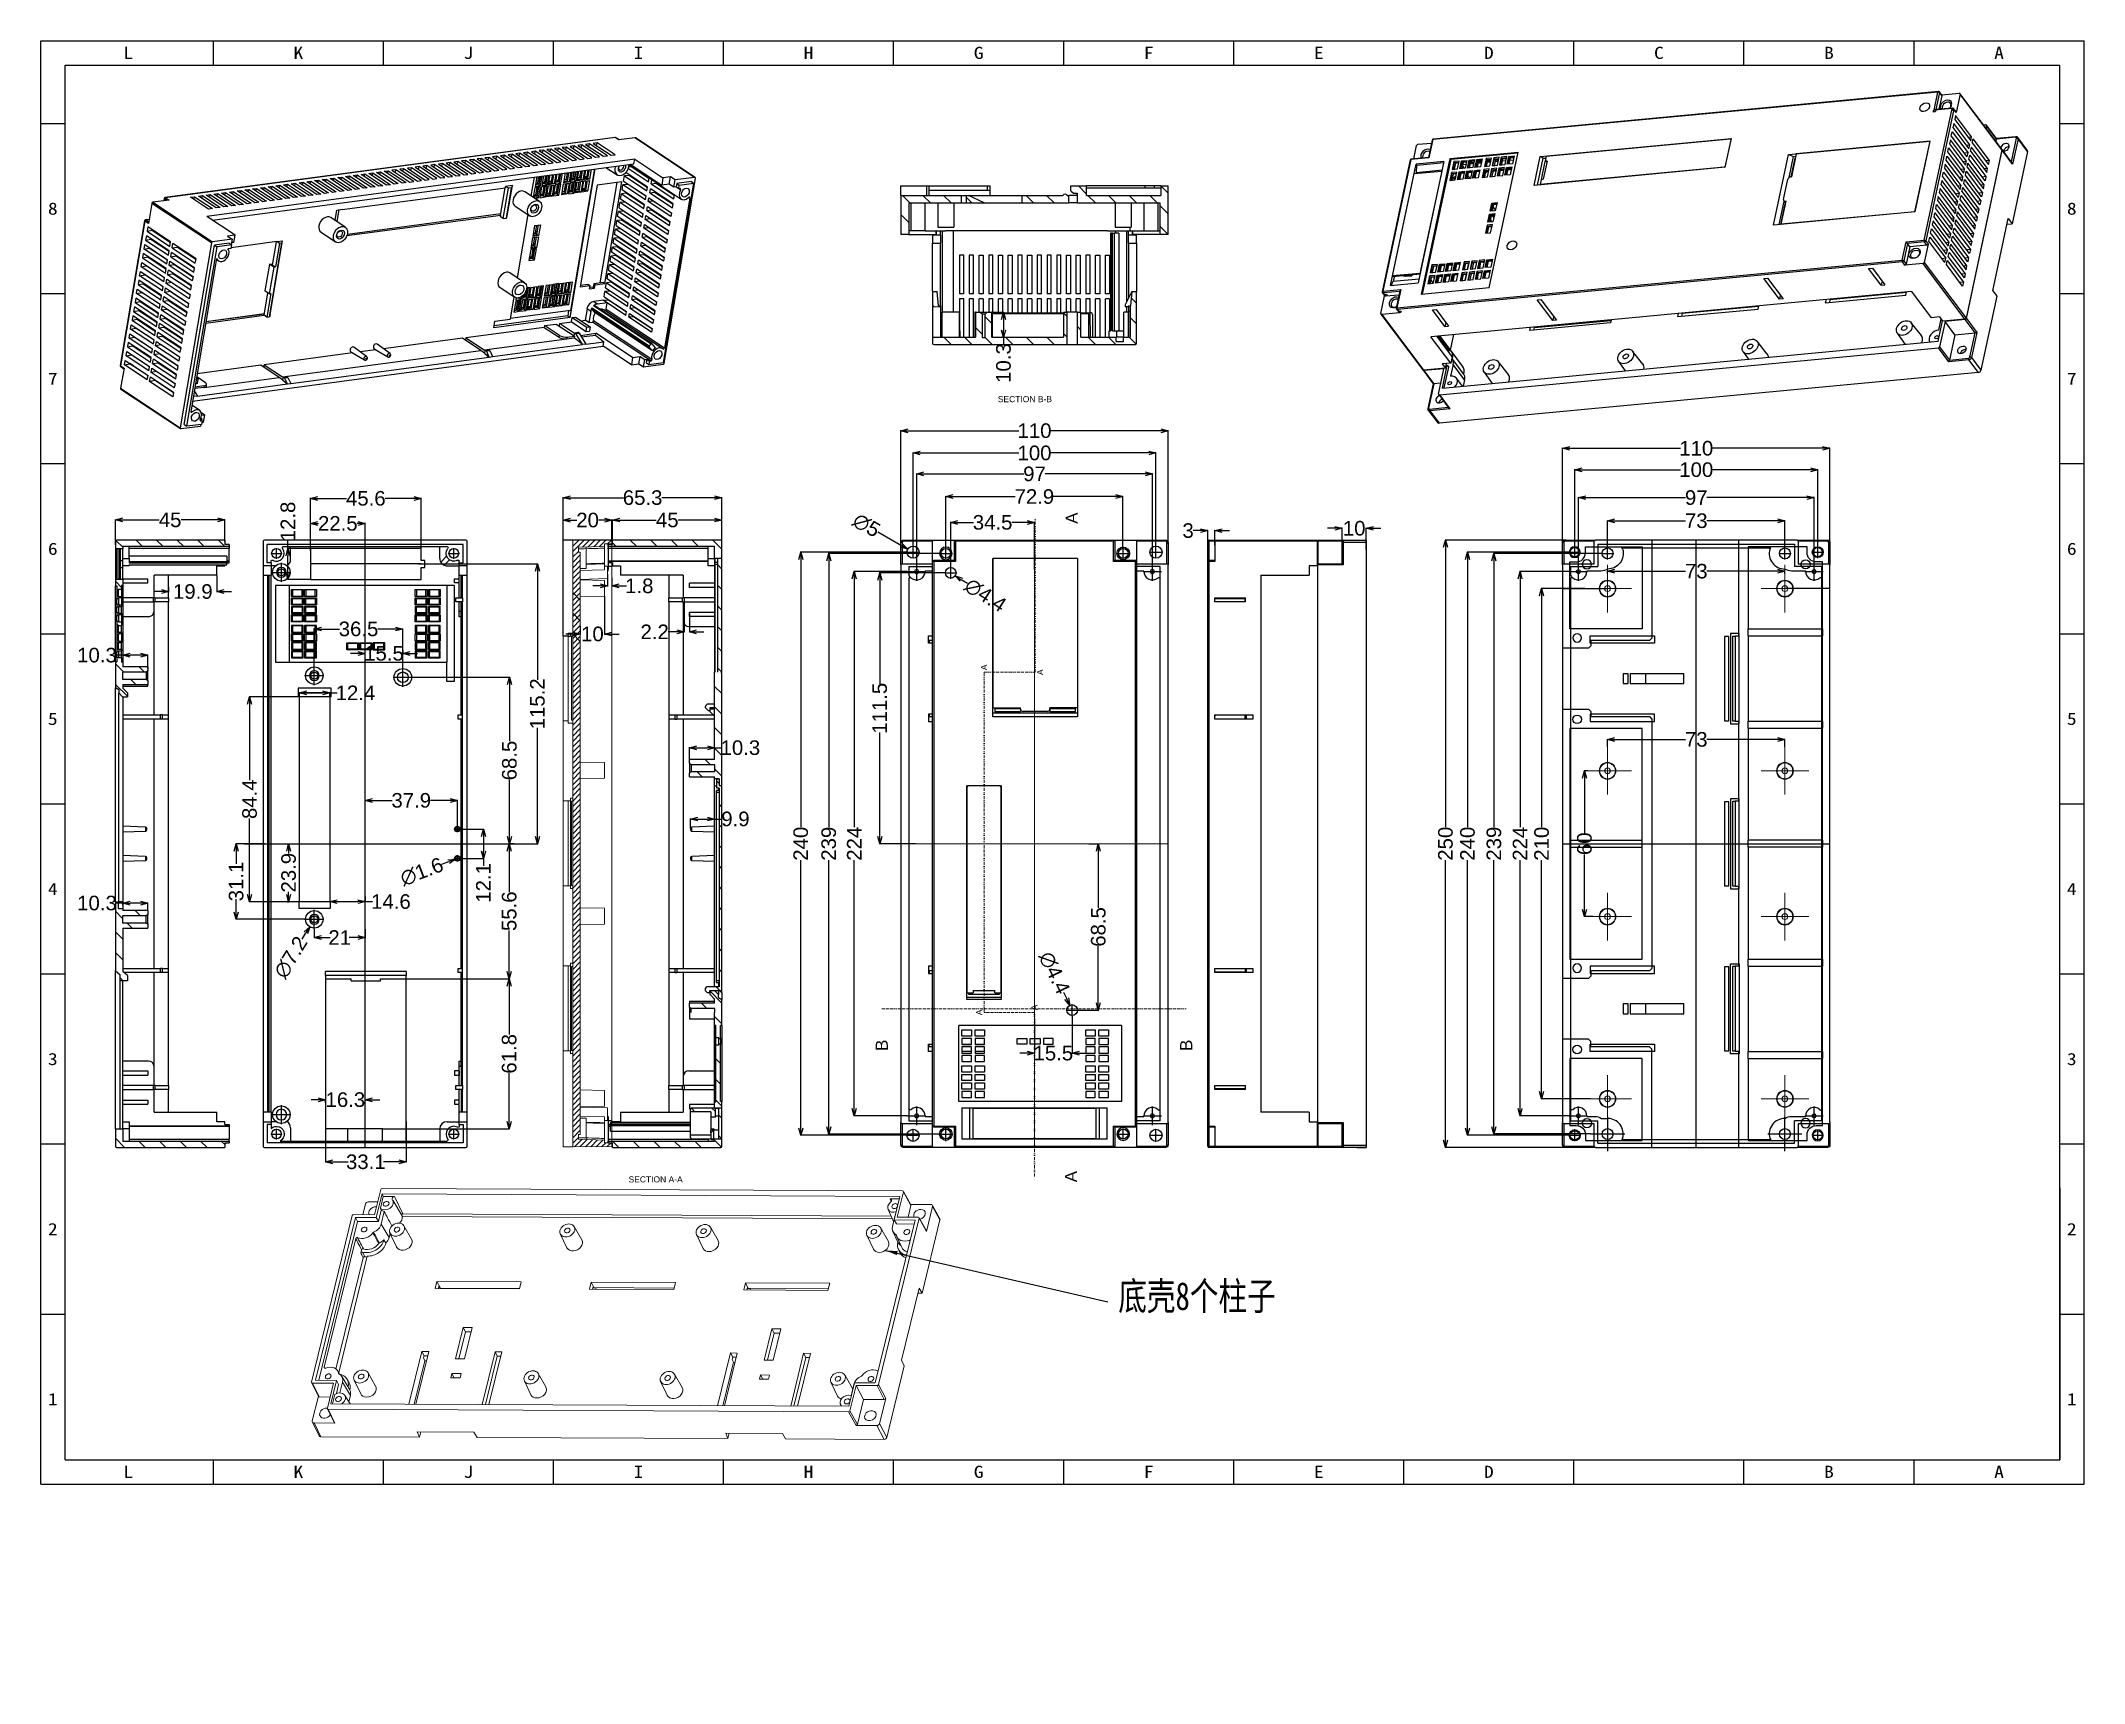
# Model space of a CAD drawing. Header units: millimetres. Extents: x 3277 to 4118, y 1069 to 1745.
import ezdxf
from ezdxf.enums import TextEntityAlignment as Align
from ezdxf.lldxf.tags import DXFTag

# ---------------------------------------------------------------- set-up
doc = ezdxf.new("R2010")
doc.units = ezdxf.units.MM
doc.linetypes.add('DIVIDE', pattern=[31.75, 12.7, -6.35, 0, -6.35, 0, -6.35])
doc.layers.add('1', color=7, linetype='Continuous', true_color=0xffffff)
doc.layers.add('2', color=7, linetype='Continuous', true_color=0xffffff)
doc.layers.add('dim', color=82, linetype='Continuous', lineweight=9)
doc.layers.add('hatch', color=56, linetype='Continuous', lineweight=9)
doc.styles.add('romans', font='romans.shx', dxfattribs={"width": 0.75, "bigfont": 'fangsong.shx'})
doc.styles.get("Standard").update_dxf_attribs({"font": 'arial.ttf'})
doc.styles.add('TEXTSTYLE_0', font='txt', dxfattribs={"width": 0.8})
tags = doc.linetypes.add('CENTER', pattern=[2, 1.25, -0.25, 0.25, -0.25]).pattern_tags.tags
tags[10:11] = [DXFTag(74, 4), DXFTag(75, 0), DXFTag(340, '0'), DXFTag(46, 0.0), DXFTag(50, 0.0), DXFTag(44, 0.0), DXFTag(45, 0.0)]
tags[8:9] = [DXFTag(74, 4), DXFTag(75, 0), DXFTag(340, '0'), DXFTag(46, 0.0), DXFTag(50, 0.0), DXFTag(44, 0.0), DXFTag(45, 0.0)]
tags[6:7] = [DXFTag(74, 4), DXFTag(75, 0), DXFTag(340, '0'), DXFTag(46, 0.0), DXFTag(50, 0.0), DXFTag(44, 0.0), DXFTag(45, 0.0)]
tags[4:5] = [DXFTag(74, 4), DXFTag(75, 0), DXFTag(340, '0'), DXFTag(46, 0.0), DXFTag(50, 0.0), DXFTag(44, 0.0), DXFTag(45, 0.0)]
tags = doc.linetypes.add('DASHED', pattern=[0.75, 0.5, -0.25]).pattern_tags.tags
tags[6:7] = [DXFTag(74, 4), DXFTag(75, 0), DXFTag(340, '0'), DXFTag(46, 0.0), DXFTag(50, 0.0), DXFTag(44, 0.0), DXFTag(45, 0.0)]
tags[4:5] = [DXFTag(74, 4), DXFTag(75, 0), DXFTag(340, '0'), DXFTag(46, 0.0), DXFTag(50, 0.0), DXFTag(44, 0.0), DXFTag(45, 0.0)]
doc.dimstyles.new('ISO-25', dxfattribs={"dimtxt": 2.5, "dimasz": 2.5, "dimexe": 1.25, "dimexo": 0.625, "dimtad": 1, "dimtxsty": 'Standard', "dimcen": 2.5, "dimadec": 0, "dimazin": 0, "dimtfac": 1, "dimtmove": 0, "dimatfit": 3, "dimfxl": 1, "dimarcsym": 0})
doc.dimstyles.new('副本 (2)Standard', dxfattribs={"dimtxt": 6, "dimasz": 3, "dimexe": 0.18, "dimexo": 0.0625, "dimgap": 0.09, "dimtad": 0, "dimdec": 1, "dimdsep": 46, "dimtxsty": 'Standard', "dimblk": 'OPEN30', "dimcen": 0.09, "dimclrd": 3, "dimclre": 3, "dimclrt": 6, "dimazin": 2, "dimtfac": 1, "dimtdec": 1, "dimtofl": 0, "dimtmove": 0, "dimatfit": 3, "dimfxl": 1, "dimtolj": 1, "dimtzin": 0, "dimarcsym": 0})

msp = doc.modelspace()

# ---------------------------------------------------------------- texts
at = {"color": 1, "lineweight": 60, "insert": (3720.73, 1234.49), "char_height": 11.52, "width": 266.2083, "attachment_point": 1, "style": 'romans'}
msp.add_mtext('{\\fSimSun|b0|i0|c134|p2;底壳8个柱子}', dxfattribs=at)
at = {"layer": 'hatch', "color": 6}
for s, p in [('SECTION B-B', (3682.3, 1597.88)), ('SECTION A-A', (3530.31, 1276.75))]:
    msp.add_text(s, height=2.5, dxfattribs=at).set_placement(p, align=Align.MIDDLE)
for s, height, p in [('A', 5, (3701.53, 1548.89)), ('A', 2.5, (3665.47, 1487.5)), ('A', 2.5, (3688.53, 1485.5)), ('A', 2.5, (3663.47, 1345.49)), ('A', 2.5, (3686.26, 1347.49)), ('B', 5, (3623.39, 1331.95)), ('B', 5, (3748.68, 1331.95)), ('A', 5, (3701.26, 1277.89))]:
    msp.add_text(s, height=height, rotation=90, dxfattribs=at).set_placement(p, align=Align.MIDDLE)

# ---------------------------------------------------------------- blocks, each defined once
blk = doc.blocks.new('_Open30')
at = {"color": 0, "linetype": 'ByBlock', "lineweight": -2}
for p, q in [((-1, 0.27), (0, 0)), ((0, 0), (-1, -0.27)), ((0, 0), (-1, 0))]:
    blk.add_line(p, q, dxfattribs=at)
blk = doc.blocks.new('*D69')
at = {"color": 3, "lineweight": -2, "transparency": 16777216}
for p, q in [((3649.76, 1536.31), (3649.76, 1557.93)), ((3652.76, 1557.75), (3678.34, 1557.75)), ((3719.64, 1557.75), (3694.06, 1557.75)), ((3722.64, 1536.31), (3722.64, 1557.93))]:
    blk.add_line(p, q, dxfattribs=at)
at = {"layer": 'Defpoints', "color": 0, "transparency": 16777216}
for p in [(3722.64, 1557.75), (3649.76, 1536.25), (3722.64, 1536.25)]:
    blk.add_point(p, dxfattribs=at)
at = {"color": 3, "lineweight": -2, "transparency": 16777216, "xscale": 3, "yscale": 3, "zscale": 3, "rotation": 180}
blk.add_blockref('_Open30', (3649.76, 1557.75), dxfattribs=at)
at = {"color": 3, "lineweight": -2, "transparency": 16777216, "xscale": 3, "yscale": 3, "zscale": 3}
blk.add_blockref('_Open30', (3722.64, 1557.75), dxfattribs=at)
at = {"color": 6, "transparency": 16777216, "insert": (3686.2, 1557.75), "char_height": 6, "attachment_point": 5}
blk.add_mtext('\\A1;72.9', dxfattribs=at)
blk = doc.blocks.new('*D70')
at = {"color": 3, "lineweight": -2, "transparency": 16777216}
for p, q in [((3636.26, 1537.05), (3636.26, 1575.89)), ((3639.26, 1575.71), (3679.83, 1575.71)), ((3733.26, 1575.71), (3692.68, 1575.71)), ((3736.26, 1537.05), (3736.26, 1575.89))]:
    blk.add_line(p, q, dxfattribs=at)
at = {"layer": 'Defpoints', "color": 0, "transparency": 16777216}
for p in [(3736.26, 1575.71), (3636.26, 1536.98), (3736.26, 1536.98)]:
    blk.add_point(p, dxfattribs=at)
at = {"color": 3, "lineweight": -2, "transparency": 16777216, "xscale": 3, "yscale": 3, "zscale": 3, "rotation": 180}
blk.add_blockref('_Open30', (3636.26, 1575.71), dxfattribs=at)
at = {"color": 3, "lineweight": -2, "transparency": 16777216, "xscale": 3, "yscale": 3, "zscale": 3}
blk.add_blockref('_Open30', (3736.26, 1575.71), dxfattribs=at)
at = {"color": 6, "transparency": 16777216, "insert": (3686.26, 1575.71), "char_height": 6, "attachment_point": 5}
blk.add_mtext('\\A1;100', dxfattribs=at)
blk = doc.blocks.new('*D71')
at = {"color": 3, "lineweight": -2, "transparency": 16777216}
for p, q in [((3637.76, 1530.75), (3637.76, 1567.26)), ((3640.76, 1567.08), (3681.87, 1567.08)), ((3731.76, 1567.08), (3690.65, 1567.08)), ((3734.76, 1530.75), (3734.76, 1567.26))]:
    blk.add_line(p, q, dxfattribs=at)
at = {"layer": 'Defpoints', "color": 0, "transparency": 16777216}
for p in [(3734.76, 1567.08), (3637.76, 1530.69), (3734.76, 1530.69)]:
    blk.add_point(p, dxfattribs=at)
at = {"color": 3, "lineweight": -2, "transparency": 16777216, "xscale": 3, "yscale": 3, "zscale": 3, "rotation": 180}
blk.add_blockref('_Open30', (3637.76, 1567.08), dxfattribs=at)
at = {"color": 3, "lineweight": -2, "transparency": 16777216, "xscale": 3, "yscale": 3, "zscale": 3}
blk.add_blockref('_Open30', (3734.76, 1567.08), dxfattribs=at)
at = {"color": 6, "transparency": 16777216, "insert": (3686.26, 1567.08), "char_height": 6, "attachment_point": 5}
blk.add_mtext('\\A1;97', dxfattribs=at)
blk = doc.blocks.new('*D72')
at = {"color": 3, "lineweight": -2, "transparency": 16777216}
for p, q in [((3631.26, 1538.16), (3631.26, 1585.05)), ((3634.26, 1584.87), (3679.83, 1584.87)), ((3738.26, 1584.87), (3692.68, 1584.87)), ((3741.26, 1538.42), (3741.26, 1585.05))]:
    blk.add_line(p, q, dxfattribs=at)
at = {"layer": 'Defpoints', "color": 0, "transparency": 16777216}
for p in [(3741.26, 1584.87), (3631.26, 1538.09), (3741.26, 1538.35)]:
    blk.add_point(p, dxfattribs=at)
at = {"color": 3, "lineweight": -2, "transparency": 16777216, "xscale": 3, "yscale": 3, "zscale": 3, "rotation": 180}
blk.add_blockref('_Open30', (3631.26, 1584.87), dxfattribs=at)
at = {"color": 3, "lineweight": -2, "transparency": 16777216, "xscale": 3, "yscale": 3, "zscale": 3}
blk.add_blockref('_Open30', (3741.26, 1584.87), dxfattribs=at)
at = {"color": 6, "transparency": 16777216, "insert": (3686.26, 1584.87), "char_height": 6, "attachment_point": 5}
blk.add_mtext('\\A1;110', dxfattribs=at)
blk = doc.blocks.new('*D73')
at = {"color": 3, "lineweight": -2, "transparency": 16777216}
for p, q in [((3633.9, 1526.89), (3611.88, 1526.89)), ((3612.06, 1523.89), (3612.06, 1421.65)), ((3612.06, 1305.89), (3612.06, 1408.14)), ((3633.9, 1302.89), (3611.88, 1302.89))]:
    blk.add_line(p, q, dxfattribs=at)
at = {"layer": 'Defpoints', "color": 0, "transparency": 16777216}
for p in [(3612.06, 1526.89), (3633.96, 1526.89), (3633.96, 1302.89)]:
    blk.add_point(p, dxfattribs=at)
at = {"color": 3, "lineweight": -2, "transparency": 16777216, "xscale": 3, "yscale": 3, "zscale": 3}
for p, rotation in [((3612.06, 1526.89), 90), ((3612.06, 1302.89), 270)]:
    blk.add_blockref('_Open30', p, dxfattribs=dict(at, rotation=rotation))
at = {"color": 6, "transparency": 16777216, "insert": (3612.06, 1414.89), "char_height": 6, "attachment_point": 5, "rotation": 90}
blk.add_mtext('\\A1;224', dxfattribs=at)
blk = doc.blocks.new('*D74')
at = {"color": 3, "lineweight": -2, "transparency": 16777216}
for p, q in [((3647.5, 1534.39), (3601.39, 1534.39)), ((3601.57, 1531.39), (3601.57, 1421.67)), ((3601.57, 1298.39), (3601.57, 1408.12)), ((3646.84, 1295.39), (3601.39, 1295.39))]:
    blk.add_line(p, q, dxfattribs=at)
at = {"layer": 'Defpoints', "color": 0, "transparency": 16777216}
for p in [(3647.56, 1534.39), (3601.57, 1295.39), (3646.9, 1295.39)]:
    blk.add_point(p, dxfattribs=at)
at = {"color": 3, "lineweight": -2, "transparency": 16777216, "xscale": 3, "yscale": 3, "zscale": 3}
for p, rotation in [((3601.57, 1534.39), 90), ((3601.57, 1295.39), 270)]:
    blk.add_blockref('_Open30', p, dxfattribs=dict(at, rotation=rotation))
at = {"color": 6, "transparency": 16777216, "insert": (3601.57, 1414.89), "char_height": 6, "attachment_point": 5, "rotation": 90}
blk.add_mtext('\\A1;239', dxfattribs=at)
blk = doc.blocks.new('*D75')
at = {"color": 3, "lineweight": -2, "transparency": 16777216}
for p, q in [((3634.11, 1534.89), (3589.87, 1534.89)), ((3590.05, 1531.89), (3590.05, 1421.65)), ((3590.05, 1297.89), (3590.05, 1408.13)), ((3634.11, 1294.89), (3589.87, 1294.89))]:
    blk.add_line(p, q, dxfattribs=at)
at = {"layer": 'Defpoints', "color": 0, "transparency": 16777216}
for p in [(3590.05, 1534.89), (3634.17, 1534.89), (3634.17, 1294.89)]:
    blk.add_point(p, dxfattribs=at)
at = {"color": 3, "lineweight": -2, "transparency": 16777216, "xscale": 3, "yscale": 3, "zscale": 3}
for p, rotation in [((3590.05, 1534.89), 90), ((3590.05, 1294.89), 270)]:
    blk.add_blockref('_Open30', p, dxfattribs=dict(at, rotation=rotation))
at = {"color": 6, "transparency": 16777216, "insert": (3590.05, 1414.89), "char_height": 6, "attachment_point": 5, "rotation": 90}
blk.add_mtext('\\A1;240', dxfattribs=at)
blk = doc.blocks.new('*D76')
at = {"color": 3, "lineweight": -2, "transparency": 16777216}
for p, q in [((3651.76, 1528.88), (3651.76, 1547.31)), ((3654.76, 1547.13), (3661.11, 1547.13)), ((3683.26, 1547.13), (3676.91, 1547.13)), ((3686.26, 1527.87), (3686.26, 1547.31))]:
    blk.add_line(p, q, dxfattribs=at)
at = {"layer": 'Defpoints', "color": 0, "transparency": 16777216}
for p in [(3686.26, 1547.13), (3651.76, 1528.81), (3686.26, 1527.8)]:
    blk.add_point(p, dxfattribs=at)
at = {"color": 3, "lineweight": -2, "transparency": 16777216, "xscale": 3, "yscale": 3, "zscale": 3, "rotation": 180}
blk.add_blockref('_Open30', (3651.76, 1547.13), dxfattribs=at)
at = {"color": 3, "lineweight": -2, "transparency": 16777216, "xscale": 3, "yscale": 3, "zscale": 3}
blk.add_blockref('_Open30', (3686.26, 1547.13), dxfattribs=at)
at = {"color": 6, "transparency": 16777216, "insert": (3669.01, 1547.13), "char_height": 6, "attachment_point": 5}
blk.add_mtext('\\A1;34.5', dxfattribs=at)
blk = doc.blocks.new('*D77')
at = {"color": 3, "lineweight": -2, "transparency": 16777216}
for p, q in [((3649.28, 1526.39), (3622.36, 1526.39)), ((3622.54, 1523.39), (3622.54, 1480.6)), ((3622.54, 1417.89), (3622.54, 1460.69)), ((3637.21, 1414.89), (3622.36, 1414.89))]:
    blk.add_line(p, q, dxfattribs=at)
at = {"layer": 'Defpoints', "color": 0, "transparency": 16777216}
for p in [(3649.34, 1526.39), (3622.54, 1414.89), (3637.27, 1414.89)]:
    blk.add_point(p, dxfattribs=at)
at = {"color": 3, "lineweight": -2, "transparency": 16777216, "xscale": 3, "yscale": 3, "zscale": 3}
for p, rotation in [((3622.54, 1526.39), 90), ((3622.54, 1414.89), 270)]:
    blk.add_blockref('_Open30', p, dxfattribs=dict(at, rotation=rotation))
at = {"color": 6, "transparency": 16777216, "insert": (3622.54, 1470.64), "char_height": 6, "attachment_point": 5, "rotation": 90}
blk.add_mtext('\\A1;111.5', dxfattribs=at)
blk = doc.blocks.new('*D78')
at = {"color": 3, "lineweight": -2, "transparency": 16777216}
for p, q in [((3492.3, 1539.03), (3492.3, 1557.5)), ((3495.3, 1557.32), (3517.05, 1557.32)), ((3554.6, 1557.32), (3532.85, 1557.32)), ((3557.6, 1538.75), (3557.6, 1557.5))]:
    blk.add_line(p, q, dxfattribs=at)
at = {"layer": 'Defpoints', "color": 0, "transparency": 16777216}
for p in [(3492.3, 1557.32), (3492.3, 1538.97), (3557.6, 1538.69)]:
    blk.add_point(p, dxfattribs=at)
at = {"color": 3, "lineweight": -2, "transparency": 16777216, "xscale": 3, "yscale": 3, "zscale": 3, "rotation": 180}
blk.add_blockref('_Open30', (3492.3, 1557.32), dxfattribs=at)
at = {"color": 3, "lineweight": -2, "transparency": 16777216, "xscale": 3, "yscale": 3, "zscale": 3}
blk.add_blockref('_Open30', (3557.6, 1557.32), dxfattribs=at)
at = {"color": 6, "transparency": 16777216, "insert": (3524.95, 1557.32), "char_height": 6, "attachment_point": 5}
blk.add_mtext('\\A1;65.3', dxfattribs=at)
blk = doc.blocks.new('*D79')
at = {"color": 3, "lineweight": -2, "transparency": 16777216}
for p, q in [((3512.6, 1539.96), (3512.6, 1548.3)), ((3515.6, 1548.12), (3530.57, 1548.12)), ((3554.6, 1548.12), (3539.63, 1548.12)), ((3557.6, 1543.81), (3557.6, 1548.3))]:
    blk.add_line(p, q, dxfattribs=at)
at = {"layer": 'Defpoints', "color": 0, "transparency": 16777216}
for p in [(3557.6, 1548.12), (3512.6, 1539.89), (3557.6, 1543.75)]:
    blk.add_point(p, dxfattribs=at)
at = {"color": 3, "lineweight": -2, "transparency": 16777216, "xscale": 3, "yscale": 3, "zscale": 3, "rotation": 180}
blk.add_blockref('_Open30', (3512.6, 1548.12), dxfattribs=at)
at = {"color": 3, "lineweight": -2, "transparency": 16777216, "xscale": 3, "yscale": 3, "zscale": 3}
blk.add_blockref('_Open30', (3557.6, 1548.12), dxfattribs=at)
at = {"color": 6, "transparency": 16777216, "insert": (3535.1, 1548.12), "char_height": 6, "attachment_point": 5}
blk.add_mtext('\\A1;45', dxfattribs=at)
blk = doc.blocks.new('*D80')
at = {"color": 3, "lineweight": -2, "transparency": 16777216}
for p, q in [((3668.97, 1633.63), (3673.69, 1633.63)), ((3670.22, 1623.33), (3673.69, 1623.33)), ((3673.51, 1630.63), (3673.51, 1626.33)), ((3673.51, 1623.33), (3673.51, 1620.33))]:
    blk.add_line(p, q, dxfattribs=at)
at = {"layer": 'Defpoints', "color": 0, "transparency": 16777216}
for p in [(3668.91, 1633.63), (3670.15, 1623.33), (3673.51, 1623.33)]:
    blk.add_point(p, dxfattribs=at)
at = {"color": 3, "lineweight": -2, "transparency": 16777216, "xscale": 3, "yscale": 3, "zscale": 3}
for p, rotation in [((3673.51, 1633.63), 90), ((3673.51, 1623.33), 270)]:
    blk.add_blockref('_Open30', p, dxfattribs=dict(at, rotation=rotation))
at = {"color": 6, "transparency": 16777216, "insert": (3673.51, 1612.73), "char_height": 6, "attachment_point": 5, "rotation": 90}
blk.add_mtext('\\A1;10.3', dxfattribs=at)
blk = doc.blocks.new('*D81')
at = {"color": 3, "lineweight": -2, "transparency": 16777216}
for p, q in [((3492.3, 1546.79), (3492.3, 1548.26)), ((3495.3, 1548.08), (3497.88, 1548.08)), ((3509.3, 1548.08), (3506.73, 1548.08)), ((3512.3, 1539.96), (3512.3, 1548.26))]:
    blk.add_line(p, q, dxfattribs=at)
at = {"layer": 'Defpoints', "color": 0, "transparency": 16777216}
for p in [(3492.3, 1548.08), (3492.3, 1546.72), (3512.3, 1539.89)]:
    blk.add_point(p, dxfattribs=at)
at = {"color": 3, "lineweight": -2, "transparency": 16777216, "xscale": 3, "yscale": 3, "zscale": 3, "rotation": 180}
blk.add_blockref('_Open30', (3492.3, 1548.08), dxfattribs=at)
at = {"color": 3, "lineweight": -2, "transparency": 16777216, "xscale": 3, "yscale": 3, "zscale": 3}
blk.add_blockref('_Open30', (3512.3, 1548.08), dxfattribs=at)
at = {"color": 6, "transparency": 16777216, "insert": (3502.3, 1548.08), "char_height": 6, "attachment_point": 5}
blk.add_mtext('\\A1;20', dxfattribs=at)
blk = doc.blocks.new('*D82')
at = {"color": 3, "lineweight": -2, "transparency": 16777216}
for p, q in [((3509.3, 1516.78), (3509.3, 1501.03)), ((3496.3, 1501.21), (3493.3, 1501.21)), ((3499.3, 1504.61), (3499.3, 1501.03)), ((3512.3, 1501.21), (3515.3, 1501.21))]:
    blk.add_line(p, q, dxfattribs=at)
at = {"layer": 'Defpoints', "color": 0, "transparency": 16777216}
for p in [(3509.3, 1516.84), (3499.3, 1504.67), (3499.3, 1501.21)]:
    blk.add_point(p, dxfattribs=at)
at = {"color": 3, "lineweight": -2, "transparency": 16777216, "xscale": 3, "yscale": 3, "zscale": 3}
blk.add_blockref('_Open30', (3499.3, 1501.21), dxfattribs=at)
at = {"color": 3, "lineweight": -2, "transparency": 16777216, "xscale": 3, "yscale": 3, "zscale": 3, "rotation": 180}
blk.add_blockref('_Open30', (3509.3, 1501.21), dxfattribs=at)
at = {"color": 6, "transparency": 16777216, "insert": (3504.3, 1501.21), "char_height": 6, "attachment_point": 5}
blk.add_mtext('\\A1;10', dxfattribs=at)
blk = doc.blocks.new('*D83')
at = {"color": 3, "lineweight": -2, "transparency": 16777216}
for p, q in [((3544.3, 1449.65), (3544.3, 1454.57)), ((3547.3, 1454.39), (3551.6, 1454.39)), ((3554.6, 1451.39), (3554.6, 1454.57)), ((3554.6, 1454.39), (3557.6, 1454.39))]:
    blk.add_line(p, q, dxfattribs=at)
at = {"layer": 'Defpoints', "color": 0, "transparency": 16777216}
for p in [(3544.3, 1449.59), (3554.6, 1454.39), (3554.6, 1451.33)]:
    blk.add_point(p, dxfattribs=at)
at = {"color": 3, "lineweight": -2, "transparency": 16777216, "xscale": 3, "yscale": 3, "zscale": 3, "rotation": 180}
blk.add_blockref('_Open30', (3544.3, 1454.39), dxfattribs=at)
at = {"color": 3, "lineweight": -2, "transparency": 16777216, "xscale": 3, "yscale": 3, "zscale": 3}
blk.add_blockref('_Open30', (3554.6, 1454.39), dxfattribs=at)
at = {"color": 6, "transparency": 16777216, "insert": (3565.2, 1454.39), "char_height": 6, "attachment_point": 5}
blk.add_mtext('\\A1;10.3', dxfattribs=at)
blk = doc.blocks.new('*D84')
at = {"color": 3, "lineweight": -2, "transparency": 16777216}
for p, q in [((3544.7, 1421.21), (3544.7, 1425.25)), ((3547.7, 1425.07), (3551.6, 1425.07)), ((3554.6, 1423.15), (3554.6, 1425.25)), ((3554.6, 1425.07), (3557.6, 1425.07))]:
    blk.add_line(p, q, dxfattribs=at)
at = {"layer": 'Defpoints', "color": 0, "transparency": 16777216}
for p in [(3554.6, 1425.07), (3554.6, 1423.08), (3544.7, 1421.15)]:
    blk.add_point(p, dxfattribs=at)
at = {"color": 3, "lineweight": -2, "transparency": 16777216, "xscale": 3, "yscale": 3, "zscale": 3, "rotation": 180}
blk.add_blockref('_Open30', (3544.7, 1425.07), dxfattribs=at)
at = {"color": 3, "lineweight": -2, "transparency": 16777216, "xscale": 3, "yscale": 3, "zscale": 3}
blk.add_blockref('_Open30', (3554.6, 1425.07), dxfattribs=at)
at = {"color": 6, "transparency": 16777216, "insert": (3563.16, 1425.07), "char_height": 6, "attachment_point": 5}
blk.add_mtext('\\A1;9.9', dxfattribs=at)
blk = doc.blocks.new('*D85')
at = {"color": 3, "lineweight": -2, "transparency": 16777216}
for p, q in [((3542, 1515.44), (3542, 1501.93)), ((3544.2, 1509.66), (3544.2, 1501.93)), ((3539, 1502.11), (3535.49, 1502.11)), ((3547.2, 1502.11), (3550.2, 1502.11))]:
    blk.add_line(p, q, dxfattribs=at)
at = {"layer": 'Defpoints', "color": 0, "transparency": 16777216}
for p in [(3542, 1515.5), (3544.2, 1509.72), (3544.2, 1502.11)]:
    blk.add_point(p, dxfattribs=at)
at = {"color": 3, "lineweight": -2, "transparency": 16777216, "xscale": 3, "yscale": 3, "zscale": 3}
blk.add_blockref('_Open30', (3542, 1502.11), dxfattribs=at)
at = {"color": 3, "lineweight": -2, "transparency": 16777216, "xscale": 3, "yscale": 3, "zscale": 3, "rotation": 180}
blk.add_blockref('_Open30', (3544.2, 1502.11), dxfattribs=at)
at = {"color": 6, "transparency": 16777216, "insert": (3529.91, 1502.11), "char_height": 6, "attachment_point": 5}
blk.add_mtext('\\A1;2.2', dxfattribs=at)
blk = doc.blocks.new('*D86')
at = {"color": 3, "lineweight": -2, "transparency": 16777216}
for p, q in [((3809.83, 1544.71), (3806.83, 1544.71)), ((3812.83, 1536.02), (3812.83, 1544.89)), ((3822.83, 1536.02), (3822.83, 1544.89)), ((3825.83, 1544.71), (3828.83, 1544.71))]:
    blk.add_line(p, q, dxfattribs=at)
at = {"layer": 'Defpoints', "color": 0, "transparency": 16777216}
for p in [(3812.83, 1544.71), (3812.83, 1535.96), (3822.83, 1535.96)]:
    blk.add_point(p, dxfattribs=at)
at = {"color": 3, "lineweight": -2, "transparency": 16777216, "xscale": 3, "yscale": 3, "zscale": 3}
blk.add_blockref('_Open30', (3812.83, 1544.71), dxfattribs=at)
at = {"color": 3, "lineweight": -2, "transparency": 16777216, "xscale": 3, "yscale": 3, "zscale": 3, "rotation": 180}
blk.add_blockref('_Open30', (3822.83, 1544.71), dxfattribs=at)
at = {"color": 6, "transparency": 16777216, "insert": (3817.83, 1544.71), "char_height": 6, "attachment_point": 5}
blk.add_mtext('\\A1;10', dxfattribs=at)
blk = doc.blocks.new('*D87')
at = {"color": 3, "lineweight": -2, "transparency": 16777216}
for p, q in [((3754.53, 1543.75), (3751.53, 1543.75)), ((3757.53, 1537.84), (3757.53, 1543.93)), ((3760.53, 1537.84), (3760.53, 1543.93)), ((3763.53, 1543.75), (3766.53, 1543.75))]:
    blk.add_line(p, q, dxfattribs=at)
at = {"layer": 'Defpoints', "color": 0, "transparency": 16777216}
for p in [(3757.53, 1543.75), (3757.53, 1537.78), (3760.53, 1537.78)]:
    blk.add_point(p, dxfattribs=at)
at = {"color": 3, "lineweight": -2, "transparency": 16777216, "xscale": 3, "yscale": 3, "zscale": 3}
blk.add_blockref('_Open30', (3757.53, 1543.75), dxfattribs=at)
at = {"color": 3, "lineweight": -2, "transparency": 16777216, "xscale": 3, "yscale": 3, "zscale": 3, "rotation": 180}
blk.add_blockref('_Open30', (3760.53, 1543.75), dxfattribs=at)
at = {"color": 6, "transparency": 16777216, "insert": (3749.48, 1543.75), "char_height": 6, "attachment_point": 5}
blk.add_mtext('\\A1;3', dxfattribs=at)
blk = doc.blocks.new('*D88')
at = {"color": 3, "lineweight": -2, "transparency": 16777216}
for p, q in [((3905.11, 1539.89), (3855.23, 1539.89)), ((3855.41, 1536.89), (3855.41, 1421.65)), ((3855.41, 1292.89), (3855.41, 1408.13)), ((3905.11, 1289.89), (3855.23, 1289.89))]:
    blk.add_line(p, q, dxfattribs=at)
at = {"layer": 'Defpoints', "color": 0, "transparency": 16777216}
for p in [(3905.17, 1539.89), (3855.41, 1289.89), (3905.17, 1289.89)]:
    blk.add_point(p, dxfattribs=at)
at = {"color": 3, "lineweight": -2, "transparency": 16777216, "xscale": 3, "yscale": 3, "zscale": 3}
for p, rotation in [((3855.41, 1539.89), 90), ((3855.41, 1289.89), 270)]:
    blk.add_blockref('_Open30', p, dxfattribs=dict(at, rotation=rotation))
at = {"color": 6, "transparency": 16777216, "insert": (3855.41, 1414.89), "char_height": 6, "attachment_point": 5, "rotation": 90}
blk.add_mtext('\\A1;250', dxfattribs=at)
blk = doc.blocks.new('*D89')
at = {"color": 3, "lineweight": -2, "transparency": 16777216}
for p, q in [((3922.13, 1536.93), (3922.13, 1547.98)), ((3925.13, 1547.8), (3954.27, 1547.8)), ((3992.13, 1547.8), (3963, 1547.8)), ((3995.13, 1536.93), (3995.13, 1547.98))]:
    blk.add_line(p, q, dxfattribs=at)
at = {"layer": 'Defpoints', "color": 0, "transparency": 16777216}
for p in [(3995.13, 1547.8), (3922.13, 1536.87), (3995.13, 1536.87)]:
    blk.add_point(p, dxfattribs=at)
at = {"color": 3, "lineweight": -2, "transparency": 16777216, "xscale": 3, "yscale": 3, "zscale": 3, "rotation": 180}
blk.add_blockref('_Open30', (3922.13, 1547.8), dxfattribs=at)
at = {"color": 3, "lineweight": -2, "transparency": 16777216, "xscale": 3, "yscale": 3, "zscale": 3}
blk.add_blockref('_Open30', (3995.13, 1547.8), dxfattribs=at)
at = {"color": 6, "transparency": 16777216, "insert": (3958.63, 1547.8), "char_height": 6, "attachment_point": 5}
blk.add_mtext('\\A1;73', dxfattribs=at)
blk = doc.blocks.new('*D90')
at = {"color": 3, "lineweight": -2, "transparency": 16777216}
for p, q in [((3910.13, 1530.21), (3910.13, 1557.51)), ((3913.13, 1557.33), (3954.25, 1557.33)), ((4004.13, 1557.33), (3963.02, 1557.33)), ((4007.13, 1530.75), (4007.13, 1557.51))]:
    blk.add_line(p, q, dxfattribs=at)
at = {"layer": 'Defpoints', "color": 0, "transparency": 16777216}
for p in [(4007.13, 1557.33), (4007.13, 1530.69), (3910.13, 1530.14)]:
    blk.add_point(p, dxfattribs=at)
at = {"color": 3, "lineweight": -2, "transparency": 16777216, "xscale": 3, "yscale": 3, "zscale": 3, "rotation": 180}
blk.add_blockref('_Open30', (3910.13, 1557.33), dxfattribs=at)
at = {"color": 3, "lineweight": -2, "transparency": 16777216, "xscale": 3, "yscale": 3, "zscale": 3}
blk.add_blockref('_Open30', (4007.13, 1557.33), dxfattribs=at)
at = {"color": 6, "transparency": 16777216, "insert": (3958.63, 1557.33), "char_height": 6, "attachment_point": 5}
blk.add_mtext('\\A1;97', dxfattribs=at)
blk = doc.blocks.new('*D91')
at = {"color": 3, "lineweight": -2, "transparency": 16777216}
for p, q in [((3908.63, 1537.05), (3908.63, 1568.99)), ((3911.63, 1568.81), (3952.21, 1568.81)), ((4005.63, 1568.81), (3965.06, 1568.81)), ((4008.63, 1537.43), (4008.63, 1568.99))]:
    blk.add_line(p, q, dxfattribs=at)
at = {"layer": 'Defpoints', "color": 0, "transparency": 16777216}
for p in [(3908.63, 1568.81), (3908.63, 1536.98), (4008.63, 1537.37)]:
    blk.add_point(p, dxfattribs=at)
at = {"color": 3, "lineweight": -2, "transparency": 16777216, "xscale": 3, "yscale": 3, "zscale": 3, "rotation": 180}
blk.add_blockref('_Open30', (3908.63, 1568.81), dxfattribs=at)
at = {"color": 3, "lineweight": -2, "transparency": 16777216, "xscale": 3, "yscale": 3, "zscale": 3}
blk.add_blockref('_Open30', (4008.63, 1568.81), dxfattribs=at)
at = {"color": 6, "transparency": 16777216, "insert": (3958.63, 1568.81), "char_height": 6, "attachment_point": 5}
blk.add_mtext('\\A1;100', dxfattribs=at)
blk = doc.blocks.new('*D92')
at = {"color": 3, "lineweight": -2, "transparency": 16777216}
for p, q in [((3903.63, 1538.44), (3903.63, 1577.81)), ((3906.63, 1577.63), (3952.21, 1577.63)), ((4010.63, 1577.63), (3965.06, 1577.63)), ((4013.63, 1538.44), (4013.63, 1577.81))]:
    blk.add_line(p, q, dxfattribs=at)
at = {"layer": 'Defpoints', "color": 0, "transparency": 16777216}
for p in [(4013.63, 1577.63), (3903.63, 1538.38), (4013.63, 1538.38)]:
    blk.add_point(p, dxfattribs=at)
at = {"color": 3, "lineweight": -2, "transparency": 16777216, "xscale": 3, "yscale": 3, "zscale": 3, "rotation": 180}
blk.add_blockref('_Open30', (3903.63, 1577.63), dxfattribs=at)
at = {"color": 3, "lineweight": -2, "transparency": 16777216, "xscale": 3, "yscale": 3, "zscale": 3}
blk.add_blockref('_Open30', (4013.63, 1577.63), dxfattribs=at)
at = {"color": 6, "transparency": 16777216, "insert": (3958.63, 1577.63), "char_height": 6, "attachment_point": 5}
blk.add_mtext('\\A1;110', dxfattribs=at)
blk = doc.blocks.new('*D93')
at = {"color": 3, "lineweight": -2, "transparency": 16777216}
for p, q in [((3906.28, 1526.89), (3885.91, 1526.89)), ((3886.09, 1523.89), (3886.09, 1421.65)), ((3886.09, 1305.89), (3886.09, 1408.14)), ((3906.28, 1302.89), (3885.91, 1302.89))]:
    blk.add_line(p, q, dxfattribs=at)
at = {"layer": 'Defpoints', "color": 0, "transparency": 16777216}
for p in [(3906.34, 1526.89), (3886.09, 1302.89), (3906.34, 1302.89)]:
    blk.add_point(p, dxfattribs=at)
at = {"color": 3, "lineweight": -2, "transparency": 16777216, "xscale": 3, "yscale": 3, "zscale": 3}
for p, rotation in [((3886.09, 1526.89), 90), ((3886.09, 1302.89), 270)]:
    blk.add_blockref('_Open30', p, dxfattribs=dict(at, rotation=rotation))
at = {"color": 6, "transparency": 16777216, "insert": (3886.09, 1414.89), "char_height": 6, "attachment_point": 5, "rotation": 90}
blk.add_mtext('\\A1;224', dxfattribs=at)
blk = doc.blocks.new('*D94')
at = {"color": 3, "lineweight": -2, "transparency": 16777216}
for p, q in [((3919.65, 1534.39), (3875.18, 1534.39)), ((3875.36, 1531.39), (3875.36, 1421.69)), ((3875.36, 1298.43), (3875.36, 1408.13)), ((3915.08, 1295.43), (3875.18, 1295.43))]:
    blk.add_line(p, q, dxfattribs=at)
at = {"layer": 'Defpoints', "color": 0, "transparency": 16777216}
for p in [(3875.36, 1534.39), (3919.71, 1534.39), (3915.14, 1295.43)]:
    blk.add_point(p, dxfattribs=at)
at = {"color": 3, "lineweight": -2, "transparency": 16777216, "xscale": 3, "yscale": 3, "zscale": 3}
for p, rotation in [((3875.36, 1534.39), 90), ((3875.36, 1295.43), 270)]:
    blk.add_blockref('_Open30', p, dxfattribs=dict(at, rotation=rotation))
at = {"color": 6, "transparency": 16777216, "insert": (3875.36, 1414.91), "char_height": 6, "attachment_point": 5, "rotation": 90}
blk.add_mtext('\\A1;239', dxfattribs=at)
blk = doc.blocks.new('*D95')
at = {"color": 3, "lineweight": -2, "transparency": 16777216}
for p, q in [((3906.67, 1534.89), (3864.31, 1534.89)), ((3864.49, 1531.89), (3864.49, 1421.65)), ((3864.49, 1297.89), (3864.49, 1408.13)), ((3906.1, 1294.89), (3864.31, 1294.89))]:
    blk.add_line(p, q, dxfattribs=at)
at = {"layer": 'Defpoints', "color": 0, "transparency": 16777216}
for p in [(3906.73, 1534.89), (3864.49, 1294.89), (3906.16, 1294.89)]:
    blk.add_point(p, dxfattribs=at)
at = {"color": 3, "lineweight": -2, "transparency": 16777216, "xscale": 3, "yscale": 3, "zscale": 3}
for p, rotation in [((3864.49, 1534.89), 90), ((3864.49, 1294.89), 270)]:
    blk.add_blockref('_Open30', p, dxfattribs=dict(at, rotation=rotation))
at = {"color": 6, "transparency": 16777216, "insert": (3864.49, 1414.89), "char_height": 6, "attachment_point": 5, "rotation": 90}
blk.add_mtext('\\A1;240', dxfattribs=at)
blk = doc.blocks.new('*D96')
at = {"color": 3, "lineweight": -2, "transparency": 16777216}
for p, q in [((3686.26, 1342.91), (3686.26, 1328.5)), ((3701.76, 1343.91), (3701.76, 1328.5)), ((3683.26, 1328.68), (3680.26, 1328.68)), ((3704.76, 1328.68), (3707.76, 1328.68))]:
    blk.add_line(p, q, dxfattribs=at)
at = {"layer": 'Defpoints', "color": 0, "transparency": 16777216}
for p in [(3686.26, 1342.98), (3701.76, 1343.97), (3686.26, 1328.68)]:
    blk.add_point(p, dxfattribs=at)
at = {"color": 3, "lineweight": -2, "transparency": 16777216, "xscale": 3, "yscale": 3, "zscale": 3}
blk.add_blockref('_Open30', (3686.26, 1328.68), dxfattribs=at)
at = {"color": 3, "lineweight": -2, "transparency": 16777216, "xscale": 3, "yscale": 3, "zscale": 3, "rotation": 180}
blk.add_blockref('_Open30', (3701.76, 1328.68), dxfattribs=at)
at = {"color": 6, "transparency": 16777216, "insert": (3694.01, 1328.68), "char_height": 6, "attachment_point": 5}
blk.add_mtext('\\A1;15.5', dxfattribs=at)
blk = doc.blocks.new('*D97')
at = {"color": 3, "lineweight": -2, "transparency": 16777216}
for p, q in [((3708.6, 1414.89), (3712.7, 1414.89)), ((3712.52, 1411.89), (3712.52, 1388.57)), ((3712.52, 1349.39), (3712.52, 1372.72)), ((3704.24, 1346.39), (3712.7, 1346.39))]:
    blk.add_line(p, q, dxfattribs=at)
at = {"layer": 'Defpoints', "color": 0, "transparency": 16777216}
for p in [(3708.54, 1414.89), (3712.52, 1414.89), (3704.18, 1346.39)]:
    blk.add_point(p, dxfattribs=at)
at = {"color": 3, "lineweight": -2, "transparency": 16777216, "xscale": 3, "yscale": 3, "zscale": 3}
for p, rotation in [((3712.52, 1414.89), 90), ((3712.52, 1346.39), 270)]:
    blk.add_blockref('_Open30', p, dxfattribs=dict(at, rotation=rotation))
at = {"color": 6, "transparency": 16777216, "insert": (3712.52, 1380.64), "char_height": 6, "attachment_point": 5, "rotation": 90}
blk.add_mtext('\\A1;68.5', dxfattribs=at)
blk = doc.blocks.new('*D98')
at = {"color": 3, "lineweight": -2, "transparency": 16777216}
for p, q in [((3698.22, 1353.79), (3699.51, 1351.08)), ((3701.67, 1346.39), (3701.85, 1346.39)), ((3701.76, 1346.3), (3701.76, 1346.48))]:
    blk.add_line(p, q, dxfattribs=at)
at = {"layer": 'Defpoints', "color": 0, "transparency": 16777216}
for p in [(3700.81, 1348.38), (3702.71, 1344.41)]:
    blk.add_point(p, dxfattribs=at)
at = {"color": 3, "lineweight": -2, "transparency": 16777216, "xscale": 3, "yscale": 3, "zscale": 3, "rotation": 295.5766410307004}
blk.add_blockref('_Open30', (3700.81, 1348.38), dxfattribs=at)
at = {"color": 6, "transparency": 16777216, "insert": (3694.42, 1361.73), "char_height": 6, "attachment_point": 5, "rotation": 295.57664}
blk.add_mtext('\\A1;∅4.4', dxfattribs=at)
blk = doc.blocks.new('*D99')
at = {"color": 3, "lineweight": -2, "transparency": 16777216}
for p, q in [((3651.67, 1526.39), (3651.85, 1526.39)), ((3651.76, 1526.3), (3651.76, 1526.48)), ((3658.64, 1521.94), (3656.12, 1523.57))]:
    blk.add_line(p, q, dxfattribs=at)
at = {"layer": 'Defpoints', "color": 0, "transparency": 16777216}
for p in [(3649.91, 1527.59), (3653.61, 1525.2)]:
    blk.add_point(p, dxfattribs=at)
at = {"color": 3, "lineweight": -2, "transparency": 16777216, "xscale": 3, "yscale": 3, "zscale": 3, "rotation": 147.0817177148297}
blk.add_blockref('_Open30', (3653.61, 1525.2), dxfattribs=at)
at = {"color": 6, "transparency": 16777216, "insert": (3666.03, 1517.15), "char_height": 6, "attachment_point": 5, "rotation": 327.08172}
blk.add_mtext('\\A1;∅4.4', dxfattribs=at)
blk = doc.blocks.new('*D100')
at = {"color": 3, "lineweight": -2, "transparency": 16777216}
for p, q in [((3621.71, 1543.27), (3631.49, 1537.64)), ((3636.17, 1534.89), (3636.35, 1534.89)), ((3636.26, 1534.8), (3636.26, 1534.98))]:
    blk.add_line(p, q, dxfattribs=at)
at = {"layer": 'Defpoints', "color": 0, "transparency": 16777216}
for p in [(3634.09, 1536.14), (3638.43, 1533.65)]:
    blk.add_point(p, dxfattribs=at)
at = {"color": 3, "lineweight": -2, "transparency": 16777216, "xscale": 3, "yscale": 3, "zscale": 3, "rotation": 330.0817432475471}
blk.add_blockref('_Open30', (3634.09, 1536.14), dxfattribs=at)
at = {"color": 6, "transparency": 16777216, "insert": (3617.08, 1545.93), "char_height": 6, "attachment_point": 5, "rotation": 330.08174}
blk.add_mtext('\\A1;∅5', dxfattribs=at)
blk = doc.blocks.new('*D101')
at = {"color": 3, "lineweight": -2, "transparency": 16777216}
for p, q in [((3378.99, 1536.44), (3378.99, 1539.93)), ((3388.17, 1536.44), (3378.81, 1536.44)), ((3378.99, 1526.64), (3378.99, 1533.44)), ((3388.17, 1523.64), (3378.81, 1523.64))]:
    blk.add_line(p, q, dxfattribs=at)
at = {"layer": 'Defpoints', "color": 0, "transparency": 16777216}
for p in [(3378.99, 1536.44), (3388.23, 1536.44), (3388.23, 1523.64)]:
    blk.add_point(p, dxfattribs=at)
at = {"color": 3, "lineweight": -2, "transparency": 16777216, "xscale": 3, "yscale": 3, "zscale": 3}
for p, rotation in [((3378.99, 1536.44), 90), ((3378.99, 1523.64), 270)]:
    blk.add_blockref('_Open30', p, dxfattribs=dict(at, rotation=rotation))
at = {"color": 6, "transparency": 16777216, "insert": (3378.99, 1547.53), "char_height": 6, "attachment_point": 5, "rotation": 90}
blk.add_mtext('\\A1;12.8', dxfattribs=at)
blk = doc.blocks.new('*D102')
at = {"color": 3, "lineweight": -2, "transparency": 16777216}
for p, q in [((3388.23, 1535.45), (3388.23, 1557.2)), ((3391.23, 1557.02), (3403.03, 1557.02)), ((3430.83, 1557.02), (3419.03, 1557.02)), ((3433.83, 1535.45), (3433.83, 1557.2))]:
    blk.add_line(p, q, dxfattribs=at)
at = {"layer": 'Defpoints', "color": 0, "transparency": 16777216}
for p in [(3433.83, 1557.02), (3388.23, 1535.39), (3433.83, 1535.39)]:
    blk.add_point(p, dxfattribs=at)
at = {"color": 3, "lineweight": -2, "transparency": 16777216, "xscale": 3, "yscale": 3, "zscale": 3, "rotation": 180}
blk.add_blockref('_Open30', (3388.23, 1557.02), dxfattribs=at)
at = {"color": 3, "lineweight": -2, "transparency": 16777216, "xscale": 3, "yscale": 3, "zscale": 3}
blk.add_blockref('_Open30', (3433.83, 1557.02), dxfattribs=at)
at = {"color": 6, "transparency": 16777216, "insert": (3411.03, 1557.02), "char_height": 6, "attachment_point": 5}
blk.add_mtext('\\A1;45.6', dxfattribs=at)
blk = doc.blocks.new('*D103')
at = {"color": 3, "lineweight": -2, "transparency": 16777216}
for p, q in [((3388.23, 1543.44), (3388.23, 1546.9)), ((3391.23, 1546.72), (3391.54, 1546.72)), ((3407.76, 1546.72), (3407.45, 1546.72)), ((3410.76, 1539.2), (3410.76, 1546.9))]:
    blk.add_line(p, q, dxfattribs=at)
at = {"layer": 'Defpoints', "color": 0, "transparency": 16777216}
for p in [(3388.23, 1543.38), (3410.76, 1546.72), (3410.76, 1539.13)]:
    blk.add_point(p, dxfattribs=at)
at = {"color": 3, "lineweight": -2, "transparency": 16777216, "xscale": 3, "yscale": 3, "zscale": 3, "rotation": 180}
blk.add_blockref('_Open30', (3388.23, 1546.72), dxfattribs=at)
at = {"color": 3, "lineweight": -2, "transparency": 16777216, "xscale": 3, "yscale": 3, "zscale": 3}
blk.add_blockref('_Open30', (3410.76, 1546.72), dxfattribs=at)
at = {"color": 6, "transparency": 16777216, "insert": (3399.5, 1546.72), "char_height": 6, "attachment_point": 5}
blk.add_mtext('\\A1;22.5', dxfattribs=at)
blk = doc.blocks.new('*D104')
at = {"color": 3, "lineweight": -2, "transparency": 16777216}
for p, q in [((3432.71, 1530.04), (3481.85, 1530.04)), ((3481.67, 1527.04), (3481.67, 1482.37)), ((3481.67, 1417.89), (3481.67, 1462.57)), ((3448.55, 1414.89), (3481.85, 1414.89))]:
    blk.add_line(p, q, dxfattribs=at)
at = {"layer": 'Defpoints', "color": 0, "transparency": 16777216}
for p in [(3432.65, 1530.04), (3448.49, 1414.89), (3481.67, 1414.89)]:
    blk.add_point(p, dxfattribs=at)
at = {"color": 3, "lineweight": -2, "transparency": 16777216, "xscale": 3, "yscale": 3, "zscale": 3}
for p, rotation in [((3481.67, 1530.04), 90), ((3481.67, 1414.89), 270)]:
    blk.add_blockref('_Open30', p, dxfattribs=dict(at, rotation=rotation))
at = {"color": 6, "transparency": 16777216, "insert": (3481.67, 1472.47), "char_height": 6, "attachment_point": 5, "rotation": 90}
blk.add_mtext('\\A1;115.2', dxfattribs=at)
blk = doc.blocks.new('*D105')
at = {"color": 3, "lineweight": -2, "transparency": 16777216}
for p, q in [((3389.81, 1488.12), (3389.81, 1503.45)), ((3392.81, 1503.27), (3400.13, 1503.27)), ((3423.26, 1503.27), (3415.94, 1503.27)), ((3426.26, 1487.42), (3426.26, 1503.45))]:
    blk.add_line(p, q, dxfattribs=at)
at = {"layer": 'Defpoints', "color": 0, "transparency": 16777216}
for p in [(3426.26, 1503.27), (3389.81, 1488.05), (3426.26, 1487.35)]:
    blk.add_point(p, dxfattribs=at)
at = {"color": 3, "lineweight": -2, "transparency": 16777216, "xscale": 3, "yscale": 3, "zscale": 3, "rotation": 180}
blk.add_blockref('_Open30', (3389.81, 1503.27), dxfattribs=at)
at = {"color": 3, "lineweight": -2, "transparency": 16777216, "xscale": 3, "yscale": 3, "zscale": 3}
blk.add_blockref('_Open30', (3426.26, 1503.27), dxfattribs=at)
at = {"color": 6, "transparency": 16777216, "insert": (3408.03, 1503.27), "char_height": 6, "attachment_point": 5}
blk.add_mtext('\\A1;36.5', dxfattribs=at)
blk = doc.blocks.new('*D106')
at = {"color": 3, "lineweight": -2, "transparency": 16777216}
for p, q in [((3407.76, 1493.21), (3404.76, 1493.21)), ((3410.76, 1492.36), (3410.76, 1493.39)), ((3426.26, 1494.36), (3426.26, 1493.03)), ((3429.26, 1493.21), (3432.26, 1493.21))]:
    blk.add_line(p, q, dxfattribs=at)
at = {"layer": 'Defpoints', "color": 0, "transparency": 16777216}
for p in [(3410.76, 1493.21), (3410.76, 1492.3), (3426.26, 1494.42)]:
    blk.add_point(p, dxfattribs=at)
at = {"color": 3, "lineweight": -2, "transparency": 16777216, "xscale": 3, "yscale": 3, "zscale": 3}
blk.add_blockref('_Open30', (3410.76, 1493.21), dxfattribs=at)
at = {"color": 3, "lineweight": -2, "transparency": 16777216, "xscale": 3, "yscale": 3, "zscale": 3, "rotation": 180}
blk.add_blockref('_Open30', (3426.26, 1493.21), dxfattribs=at)
at = {"color": 6, "transparency": 16777216, "insert": (3418.51, 1493.21), "char_height": 6, "attachment_point": 5}
blk.add_mtext('\\A1;15.5', dxfattribs=at)
blk = doc.blocks.new('*D107')
at = {"color": 3, "lineweight": -2, "transparency": 16777216}
for p, q in [((3430.28, 1483.39), (3470.31, 1483.39)), ((3470.13, 1480.39), (3470.13, 1457.07)), ((3470.13, 1417.89), (3470.13, 1441.22)), ((3472.11, 1414.89), (3469.95, 1414.89))]:
    blk.add_line(p, q, dxfattribs=at)
at = {"layer": 'Defpoints', "color": 0, "transparency": 16777216}
for p in [(3430.22, 1483.39), (3470.13, 1414.89), (3472.17, 1414.89)]:
    blk.add_point(p, dxfattribs=at)
at = {"color": 3, "lineweight": -2, "transparency": 16777216, "xscale": 3, "yscale": 3, "zscale": 3}
for p, rotation in [((3470.13, 1483.39), 90), ((3470.13, 1414.89), 270)]:
    blk.add_blockref('_Open30', p, dxfattribs=dict(at, rotation=rotation))
at = {"color": 6, "transparency": 16777216, "insert": (3470.13, 1449.14), "char_height": 6, "attachment_point": 5, "rotation": 90}
blk.add_mtext('\\A1;68.5', dxfattribs=at)
blk = doc.blocks.new('*D108')
at = {"color": 3, "lineweight": -2, "transparency": 16777216}
for p, q in [((3383.77, 1475.46), (3383.77, 1477.17)), ((3386.77, 1476.99), (3393.17, 1476.99)), ((3396.17, 1475.46), (3396.17, 1477.17)), ((3396.17, 1476.99), (3399.17, 1476.99))]:
    blk.add_line(p, q, dxfattribs=at)
at = {"layer": 'Defpoints', "color": 0, "transparency": 16777216}
for p in [(3383.77, 1475.39), (3396.17, 1476.99), (3396.17, 1475.39)]:
    blk.add_point(p, dxfattribs=at)
at = {"color": 3, "lineweight": -2, "transparency": 16777216, "xscale": 3, "yscale": 3, "zscale": 3, "rotation": 180}
blk.add_blockref('_Open30', (3383.77, 1476.99), dxfattribs=at)
at = {"color": 3, "lineweight": -2, "transparency": 16777216, "xscale": 3, "yscale": 3, "zscale": 3}
blk.add_blockref('_Open30', (3396.17, 1476.99), dxfattribs=at)
at = {"color": 6, "transparency": 16777216, "insert": (3406.76, 1476.99), "char_height": 6, "attachment_point": 5}
blk.add_mtext('\\A1;12.4', dxfattribs=at)
blk = doc.blocks.new('*D109')
at = {"color": 3, "lineweight": -2, "transparency": 16777216}
for p, q in [((3384.1, 1475.39), (3363.01, 1475.39)), ((3363.19, 1472.39), (3363.19, 1441.09)), ((3363.19, 1394.04), (3363.19, 1425.34)), ((3385.4, 1391.04), (3363.01, 1391.04))]:
    blk.add_line(p, q, dxfattribs=at)
at = {"layer": 'Defpoints', "color": 0, "transparency": 16777216}
for p in [(3363.19, 1475.39), (3384.16, 1475.39), (3385.47, 1391.04)]:
    blk.add_point(p, dxfattribs=at)
at = {"color": 3, "lineweight": -2, "transparency": 16777216, "xscale": 3, "yscale": 3, "zscale": 3}
for p, rotation in [((3363.19, 1475.39), 90), ((3363.19, 1391.04), 270)]:
    blk.add_blockref('_Open30', p, dxfattribs=dict(at, rotation=rotation))
at = {"color": 6, "transparency": 16777216, "insert": (3363.19, 1433.22), "char_height": 6, "attachment_point": 5, "rotation": 90}
blk.add_mtext('\\A1;84.4', dxfattribs=at)
blk = doc.blocks.new('*D110')
at = {"color": 3, "lineweight": -2, "transparency": 16777216}
for p, q in [((3396.17, 1392.55), (3396.17, 1390.88)), ((3399.17, 1391.06), (3407.76, 1391.06)), ((3410.76, 1393.12), (3410.76, 1390.88)), ((3410.76, 1391.06), (3413.76, 1391.06))]:
    blk.add_line(p, q, dxfattribs=at)
at = {"layer": 'Defpoints', "color": 0, "transparency": 16777216}
for p in [(3396.17, 1392.61), (3410.76, 1393.19), (3410.76, 1391.06)]:
    blk.add_point(p, dxfattribs=at)
at = {"color": 3, "lineweight": -2, "transparency": 16777216, "xscale": 3, "yscale": 3, "zscale": 3, "rotation": 180}
blk.add_blockref('_Open30', (3396.17, 1391.06), dxfattribs=at)
at = {"color": 3, "lineweight": -2, "transparency": 16777216, "xscale": 3, "yscale": 3, "zscale": 3}
blk.add_blockref('_Open30', (3410.76, 1391.06), dxfattribs=at)
at = {"color": 6, "transparency": 16777216, "insert": (3421.36, 1391.06), "char_height": 6, "attachment_point": 5}
blk.add_mtext('\\A1;14.6', dxfattribs=at)
blk = doc.blocks.new('*D111')
at = {"color": 3, "lineweight": -2, "transparency": 16777216}
for p, q in [((3389.81, 1379.77), (3389.81, 1376.12)), ((3410.76, 1379.77), (3410.76, 1376.12)), ((3392.81, 1376.3), (3396.42, 1376.3)), ((3407.76, 1376.3), (3404.14, 1376.3))]:
    blk.add_line(p, q, dxfattribs=at)
at = {"layer": 'Defpoints', "color": 0, "transparency": 16777216}
for p in [(3389.81, 1379.83), (3410.76, 1379.83), (3410.76, 1376.3)]:
    blk.add_point(p, dxfattribs=at)
at = {"color": 3, "lineweight": -2, "transparency": 16777216, "xscale": 3, "yscale": 3, "zscale": 3, "rotation": 180}
blk.add_blockref('_Open30', (3389.81, 1376.3), dxfattribs=at)
at = {"color": 3, "lineweight": -2, "transparency": 16777216, "xscale": 3, "yscale": 3, "zscale": 3}
blk.add_blockref('_Open30', (3410.76, 1376.3), dxfattribs=at)
at = {"color": 6, "transparency": 16777216, "insert": (3400.28, 1376.3), "char_height": 6, "attachment_point": 5}
blk.add_mtext('\\A1;21', dxfattribs=at)
blk = doc.blocks.new('*D112')
at = {"color": 3, "lineweight": -2, "transparency": 16777216}
for p, q in [((3369.49, 1414.89), (3357.49, 1414.89)), ((3357.67, 1411.89), (3357.67, 1406.64)), ((3357.67, 1386.79), (3357.67, 1392.04)), ((3385.79, 1383.79), (3357.49, 1383.79))]:
    blk.add_line(p, q, dxfattribs=at)
at = {"layer": 'Defpoints', "color": 0, "transparency": 16777216}
for p in [(3357.67, 1414.89), (3369.55, 1414.89), (3385.85, 1383.79)]:
    blk.add_point(p, dxfattribs=at)
at = {"color": 3, "lineweight": -2, "transparency": 16777216, "xscale": 3, "yscale": 3, "zscale": 3}
for p, rotation in [((3357.67, 1414.89), 90), ((3357.67, 1383.79), 270)]:
    blk.add_blockref('_Open30', p, dxfattribs=dict(at, rotation=rotation))
at = {"color": 6, "transparency": 16777216, "insert": (3357.67, 1399.34), "char_height": 6, "attachment_point": 5, "rotation": 90}
blk.add_mtext('\\A1;31.1', dxfattribs=at)
blk = doc.blocks.new('*D113')
at = {"color": 3, "lineweight": -2, "transparency": 16777216}
for p, q in [((3378.67, 1414.89), (3379.44, 1414.89)), ((3379.26, 1411.89), (3379.26, 1410.91)), ((3378.67, 1391.04), (3379.44, 1391.04)), ((3379.26, 1394.04), (3379.26, 1395.03))]:
    blk.add_line(p, q, dxfattribs=at)
at = {"layer": 'Defpoints', "color": 0, "transparency": 16777216}
for p in [(3378.61, 1414.89), (3379.26, 1414.89), (3378.61, 1391.04)]:
    blk.add_point(p, dxfattribs=at)
at = {"color": 3, "lineweight": -2, "transparency": 16777216, "xscale": 3, "yscale": 3, "zscale": 3}
for p, rotation in [((3379.26, 1414.89), 90), ((3379.26, 1391.04), 270)]:
    blk.add_blockref('_Open30', p, dxfattribs=dict(at, rotation=rotation))
at = {"color": 6, "transparency": 16777216, "insert": (3379.26, 1402.97), "char_height": 6, "attachment_point": 5, "rotation": 90}
blk.add_mtext('\\A1;23.9', dxfattribs=at)
blk = doc.blocks.new('*D114')
at = {"color": 3, "lineweight": -2, "transparency": 16777216}
for p, q in [((3394.48, 1299), (3394.48, 1283.78)), ((3427.58, 1300.62), (3427.58, 1283.78)), ((3397.48, 1283.96), (3403.73, 1283.96)), ((3424.58, 1283.96), (3418.33, 1283.96))]:
    blk.add_line(p, q, dxfattribs=at)
at = {"layer": 'Defpoints', "color": 0, "transparency": 16777216}
for p in [(3394.48, 1299.06), (3427.58, 1300.68), (3427.58, 1283.96)]:
    blk.add_point(p, dxfattribs=at)
at = {"color": 3, "lineweight": -2, "transparency": 16777216, "xscale": 3, "yscale": 3, "zscale": 3, "rotation": 180}
blk.add_blockref('_Open30', (3394.48, 1283.96), dxfattribs=at)
at = {"color": 3, "lineweight": -2, "transparency": 16777216, "xscale": 3, "yscale": 3, "zscale": 3}
blk.add_blockref('_Open30', (3427.58, 1283.96), dxfattribs=at)
at = {"color": 6, "transparency": 16777216, "insert": (3411.03, 1283.96), "char_height": 6, "attachment_point": 5}
blk.add_mtext('\\A1;33.1', dxfattribs=at)
blk = doc.blocks.new('*D115')
at = {"color": 3, "lineweight": -2, "transparency": 16777216}
for p, q in [((3424.96, 1359.32), (3470.22, 1359.32)), ((3470.04, 1356.32), (3470.04, 1336.33)), ((3470.04, 1300.52), (3470.04, 1320.52)), ((3424.96, 1297.52), (3470.22, 1297.52))]:
    blk.add_line(p, q, dxfattribs=at)
at = {"layer": 'Defpoints', "color": 0, "transparency": 16777216}
for p in [(3424.89, 1359.32), (3470.04, 1359.32), (3424.89, 1297.52)]:
    blk.add_point(p, dxfattribs=at)
at = {"color": 3, "lineweight": -2, "transparency": 16777216, "xscale": 3, "yscale": 3, "zscale": 3}
for p, rotation in [((3470.04, 1359.32), 90), ((3470.04, 1297.52), 270)]:
    blk.add_blockref('_Open30', p, dxfattribs=dict(at, rotation=rotation))
at = {"color": 6, "transparency": 16777216, "insert": (3470.04, 1328.42), "char_height": 6, "attachment_point": 5, "rotation": 90}
blk.add_mtext('\\A1;61.8', dxfattribs=at)
blk = doc.blocks.new('*D116')
at = {"color": 3, "lineweight": -2, "transparency": 16777216}
for p, q in [((3391.48, 1309.53), (3388.48, 1309.53)), ((3394.48, 1308.23), (3394.48, 1309.71)), ((3410.76, 1308.23), (3410.76, 1309.71)), ((3413.76, 1309.53), (3416.76, 1309.53))]:
    blk.add_line(p, q, dxfattribs=at)
at = {"layer": 'Defpoints', "color": 0, "transparency": 16777216}
for p in [(3394.48, 1309.53), (3394.48, 1308.16), (3410.76, 1308.16)]:
    blk.add_point(p, dxfattribs=at)
at = {"color": 3, "lineweight": -2, "transparency": 16777216, "xscale": 3, "yscale": 3, "zscale": 3}
blk.add_blockref('_Open30', (3394.48, 1309.53), dxfattribs=at)
at = {"color": 3, "lineweight": -2, "transparency": 16777216, "xscale": 3, "yscale": 3, "zscale": 3, "rotation": 180}
blk.add_blockref('_Open30', (3410.76, 1309.53), dxfattribs=at)
at = {"color": 6, "transparency": 16777216, "insert": (3402.62, 1309.53), "char_height": 6, "attachment_point": 5}
blk.add_mtext('\\A1;16.3', dxfattribs=at)
blk = doc.blocks.new('*D117')
at = {"color": 3, "lineweight": -2, "transparency": 16777216}
for p, q in [((3456.14, 1414.89), (3470.22, 1414.89)), ((3470.04, 1411.89), (3470.04, 1394.99)), ((3470.04, 1362.32), (3470.04, 1379.23)), ((3432.08, 1359.32), (3470.22, 1359.32))]:
    blk.add_line(p, q, dxfattribs=at)
at = {"layer": 'Defpoints', "color": 0, "transparency": 16777216}
for p in [(3456.08, 1414.89), (3470.04, 1414.89), (3432.02, 1359.32)]:
    blk.add_point(p, dxfattribs=at)
at = {"color": 3, "lineweight": -2, "transparency": 16777216, "xscale": 3, "yscale": 3, "zscale": 3}
for p, rotation in [((3470.04, 1414.89), 90), ((3470.04, 1359.32), 270)]:
    blk.add_blockref('_Open30', p, dxfattribs=dict(at, rotation=rotation))
at = {"color": 6, "transparency": 16777216, "insert": (3470.04, 1387.11), "char_height": 6, "attachment_point": 5, "rotation": 90}
blk.add_mtext('\\A1;55.6', dxfattribs=at)
blk = doc.blocks.new('*D118')
at = {"color": 3, "lineweight": -2, "transparency": 16777216}
for p, q in [((3450.03, 1420.93), (3459.59, 1420.93)), ((3459.41, 1417.93), (3459.41, 1411.86)), ((3450.03, 1408.86), (3459.59, 1408.86)), ((3459.41, 1408.86), (3459.41, 1405.79))]:
    blk.add_line(p, q, dxfattribs=at)
at = {"layer": 'Defpoints', "color": 0, "transparency": 16777216}
for p in [(3449.97, 1420.93), (3449.97, 1408.86), (3459.41, 1408.86)]:
    blk.add_point(p, dxfattribs=at)
at = {"color": 3, "lineweight": -2, "transparency": 16777216, "xscale": 3, "yscale": 3, "zscale": 3}
for p, rotation in [((3459.41, 1420.93), 90), ((3459.41, 1408.86), 270)]:
    blk.add_blockref('_Open30', p, dxfattribs=dict(at, rotation=rotation))
at = {"color": 6, "transparency": 16777216, "insert": (3459.41, 1398.77), "char_height": 6, "attachment_point": 5, "rotation": 90}
blk.add_mtext('\\A1;12.1', dxfattribs=at)
blk = doc.blocks.new('*D119')
at = {"color": 3, "lineweight": -2, "transparency": 16777216}
for p, q in [((3410.76, 1428.28), (3410.76, 1432.9)), ((3413.76, 1432.72), (3421.85, 1432.72)), ((3445.71, 1432.72), (3437.62, 1432.72)), ((3448.71, 1422.25), (3448.71, 1432.9))]:
    blk.add_line(p, q, dxfattribs=at)
at = {"layer": 'Defpoints', "color": 0, "transparency": 16777216}
for p in [(3410.76, 1432.72), (3410.76, 1428.21), (3448.71, 1422.19)]:
    blk.add_point(p, dxfattribs=at)
at = {"color": 3, "lineweight": -2, "transparency": 16777216, "xscale": 3, "yscale": 3, "zscale": 3, "rotation": 180}
blk.add_blockref('_Open30', (3410.76, 1432.72), dxfattribs=at)
at = {"color": 3, "lineweight": -2, "transparency": 16777216, "xscale": 3, "yscale": 3, "zscale": 3}
blk.add_blockref('_Open30', (3448.71, 1432.72), dxfattribs=at)
at = {"color": 6, "transparency": 16777216, "insert": (3429.73, 1432.72), "char_height": 6, "attachment_point": 5}
blk.add_mtext('\\A1;37.9', dxfattribs=at)
blk = doc.blocks.new('*D120')
at = {"color": 3, "lineweight": -2, "transparency": 16777216}
for p, q in [((3389.72, 1383.79), (3389.9, 1383.79)), ((3389.81, 1383.7), (3389.81, 1383.88)), ((3384.78, 1375.62), (3386.35, 1378.17))]:
    blk.add_line(p, q, dxfattribs=at)
at = {"layer": 'Defpoints', "color": 0, "transparency": 16777216}
for p in [(3387.92, 1380.73), (3391.7, 1386.86)]:
    blk.add_point(p, dxfattribs=at)
at = {"color": 3, "lineweight": -2, "transparency": 16777216, "xscale": 3, "yscale": 3, "zscale": 3, "rotation": 58.37727580473899}
blk.add_blockref('_Open30', (3387.92, 1380.73), dxfattribs=at)
at = {"color": 6, "transparency": 16777216, "insert": (3380.17, 1368.14), "char_height": 6, "attachment_point": 5, "rotation": 58.37728}
blk.add_mtext('\\A1;∅7.2', dxfattribs=at)
blk = doc.blocks.new('*D121')
at = {"color": 3, "lineweight": -2, "transparency": 16777216}
for p, q in [((3442.32, 1406.47), (3445.13, 1407.52)), ((3448.62, 1408.86), (3448.8, 1408.86)), ((3448.71, 1408.77), (3448.71, 1408.95))]:
    blk.add_line(p, q, dxfattribs=at)
at = {"layer": 'Defpoints', "color": 0, "transparency": 16777216}
for p in [(3447.94, 1408.57), (3449.48, 1409.15)]:
    blk.add_point(p, dxfattribs=at)
at = {"color": 3, "lineweight": -2, "transparency": 16777216, "xscale": 3, "yscale": 3, "zscale": 3, "rotation": 20.55962443357101}
blk.add_blockref('_Open30', (3447.94, 1408.57), dxfattribs=at)
at = {"color": 6, "transparency": 16777216, "insert": (3434.07, 1403.37), "char_height": 6, "attachment_point": 5, "rotation": 20.55962}
blk.add_mtext('\\A1;∅1.6', dxfattribs=at)
blk = doc.blocks.new('*D122')
at = {"color": 3, "lineweight": -2, "transparency": 16777216}
for p, q in [((3310.97, 1492.48), (3307.97, 1492.48)), ((3310.97, 1492.46), (3310.97, 1492.66)), ((3318.27, 1492.48), (3313.97, 1492.48)), ((3321.27, 1486.96), (3321.27, 1492.66))]:
    blk.add_line(p, q, dxfattribs=at)
at = {"layer": 'Defpoints', "color": 0, "transparency": 16777216}
for p in [(3310.97, 1492.48), (3310.97, 1492.4), (3321.27, 1486.89)]:
    blk.add_point(p, dxfattribs=at)
at = {"color": 3, "lineweight": -2, "transparency": 16777216, "xscale": 3, "yscale": 3, "zscale": 3, "rotation": 180}
blk.add_blockref('_Open30', (3310.97, 1492.48), dxfattribs=at)
at = {"color": 3, "lineweight": -2, "transparency": 16777216, "xscale": 3, "yscale": 3, "zscale": 3}
blk.add_blockref('_Open30', (3321.27, 1492.48), dxfattribs=at)
at = {"color": 6, "transparency": 16777216, "insert": (3300.37, 1492.48), "char_height": 6, "attachment_point": 5}
blk.add_mtext('\\A1;10.3', dxfattribs=at)
blk = doc.blocks.new('*D123')
at = {"color": 3, "lineweight": -2, "transparency": 16777216}
for p, q in [((3310.97, 1390.45), (3307.97, 1390.45)), ((3310.97, 1389.66), (3310.97, 1390.63)), ((3318.27, 1390.45), (3313.97, 1390.45)), ((3321.27, 1387.46), (3321.27, 1390.63))]:
    blk.add_line(p, q, dxfattribs=at)
at = {"layer": 'Defpoints', "color": 0, "transparency": 16777216}
for p in [(3310.97, 1390.45), (3310.97, 1389.6), (3321.27, 1387.39)]:
    blk.add_point(p, dxfattribs=at)
at = {"color": 3, "lineweight": -2, "transparency": 16777216, "xscale": 3, "yscale": 3, "zscale": 3, "rotation": 180}
blk.add_blockref('_Open30', (3310.97, 1390.45), dxfattribs=at)
at = {"color": 3, "lineweight": -2, "transparency": 16777216, "xscale": 3, "yscale": 3, "zscale": 3}
blk.add_blockref('_Open30', (3321.27, 1390.45), dxfattribs=at)
at = {"color": 6, "transparency": 16777216, "insert": (3300.37, 1390.45), "char_height": 6, "attachment_point": 5}
blk.add_mtext('\\A1;10.3', dxfattribs=at)
blk = doc.blocks.new('*D124')
at = {"color": 3, "lineweight": -2, "transparency": 16777216}
for p, q in [((3307.97, 1537.98), (3307.97, 1548.34)), ((3310.97, 1548.16), (3325.94, 1548.16)), ((3349.97, 1548.16), (3335, 1548.16)), ((3352.97, 1539.34), (3352.97, 1548.34))]:
    blk.add_line(p, q, dxfattribs=at)
at = {"layer": 'Defpoints', "color": 0, "transparency": 16777216}
for p in [(3352.97, 1548.16), (3352.97, 1539.28), (3307.97, 1537.92)]:
    blk.add_point(p, dxfattribs=at)
at = {"color": 3, "lineweight": -2, "transparency": 16777216, "xscale": 3, "yscale": 3, "zscale": 3, "rotation": 180}
blk.add_blockref('_Open30', (3307.97, 1548.16), dxfattribs=at)
at = {"color": 3, "lineweight": -2, "transparency": 16777216, "xscale": 3, "yscale": 3, "zscale": 3}
blk.add_blockref('_Open30', (3352.97, 1548.16), dxfattribs=at)
at = {"color": 6, "transparency": 16777216, "insert": (3330.47, 1548.16), "char_height": 6, "attachment_point": 5}
blk.add_mtext('\\A1;45', dxfattribs=at)
blk = doc.blocks.new('*D125')
at = {"color": 3, "lineweight": -2, "transparency": 16777216}
for p, q in [((3349.77, 1525.33), (3349.77, 1518.48)), ((3326.87, 1518.66), (3323.87, 1518.66)), ((3329.87, 1520.68), (3329.87, 1518.48)), ((3352.77, 1518.66), (3355.77, 1518.66))]:
    blk.add_line(p, q, dxfattribs=at)
at = {"layer": 'Defpoints', "color": 0, "transparency": 16777216}
for p in [(3349.77, 1525.39), (3329.87, 1520.74), (3329.87, 1518.66)]:
    blk.add_point(p, dxfattribs=at)
at = {"color": 3, "lineweight": -2, "transparency": 16777216, "xscale": 3, "yscale": 3, "zscale": 3}
blk.add_blockref('_Open30', (3329.87, 1518.66), dxfattribs=at)
at = {"color": 3, "lineweight": -2, "transparency": 16777216, "xscale": 3, "yscale": 3, "zscale": 3, "rotation": 180}
blk.add_blockref('_Open30', (3349.77, 1518.66), dxfattribs=at)
at = {"color": 6, "transparency": 16777216, "insert": (3339.82, 1518.66), "char_height": 6, "attachment_point": 5}
blk.add_mtext('\\A1;19.9', dxfattribs=at)
blk = doc.blocks.new('KHJK')
at = {"layer": '2', "color": 7}
for p, q in [((6799.86, 2055.47), (6778.19, 2035.55)), ((6799.95, 2055.65), (6778.28, 2035.73)), ((6799.86, 2055.47), (6798.98, 2047.4)), ((6871.06, 2025.02), (6800.33, 2055.69)), ((6801.15, 2053.78), (6800.49, 2047.75)), ((6801.15, 2053.78), (6802.08, 2054.64)), ((6801.42, 2048.6), (6802.08, 2054.64)), ((6870.84, 2024.82), (6802.08, 2054.64)), ((6788.29, 2030.56), (6807.21, 2047.94)), ((6804.94, 2045.74), (6796.71, 2038.18)), ((6797.33, 2045.88), (6796.98, 2042.77)), ((6798.98, 2047.4), (6797.33, 2045.88)), ((6800.1, 2044.68), (6797.33, 2045.88)), ((6798.16, 2037.55), (6806.39, 2045.11)), ((6798.42, 2039.53), (6805.1, 2045.67)), ((6801.75, 2046.2), (6798.98, 2047.4)), ((6800.1, 2044.68), (6799.75, 2041.57)), ((6801.75, 2046.2), (6800.1, 2044.68)), ((6808.35, 2044.27), (6800.12, 2036.7)), ((6800.49, 2047.75), (6801.42, 2048.6)), ((6800.49, 2047.75), (6801.85, 2047.16)), ((6802.78, 2048.01), (6801.42, 2048.6)), ((6801.57, 2036.07), (6809.8, 2043.64)), ((6801.85, 2047.16), (6801.75, 2046.2)), ((6801.83, 2038.05), (6808.51, 2044.2)), ((6803.5, 2048.6), (6801.84, 2047.08)), ((6801.85, 2047.16), (6802.78, 2048.01)), ((6802.78, 2048.01), (6802.84, 2048.52)), ((6806.39, 2045.11), (6804.94, 2045.74)), ((6807.73, 2051.52), (6807.28, 2051.11)), ((6807.73, 2051.52), (6865.06, 2026.66)), ((6809.8, 2043.64), (6808.35, 2044.27)), ((6778.19, 2035.55), (6777.46, 2028.92)), ((6786.72, 2033.33), (6796.98, 2042.77)), ((6788.24, 2030.98), (6799.75, 2041.57)), ((6795.68, 2037.23), (6788.85, 2030.94)), ((6789.3, 2031.15), (6795.84, 2037.16)), ((6789.84, 2029.89), (6797.13, 2036.6)), ((6799.09, 2035.75), (6791.19, 2028.49)), ((6792.71, 2029.67), (6799.25, 2035.68)), ((6797.13, 2036.6), (6795.68, 2037.23)), ((6798.16, 2037.55), (6796.71, 2038.18)), ((6796.98, 2042.77), (6799.75, 2041.57)), ((6798.16, 2037.55), (6798.42, 2039.53)), ((6798.42, 2039.53), (6798.26, 2039.6)), ((6800.54, 2035.12), (6799.09, 2035.75)), ((6801.57, 2036.07), (6800.12, 2036.7)), ((6801.57, 2036.07), (6801.83, 2038.05)), ((6801.83, 2038.05), (6801.67, 2038.12)), ((6803.53, 2035.22), (6811.76, 2042.79)), ((6804.98, 2034.59), (6803.53, 2035.22)), ((6813.21, 2042.16), (6804.98, 2034.59)), ((6805.23, 2036.57), (6804.98, 2034.59)), ((6805.23, 2036.57), (6805.08, 2036.64)), ((6811.92, 2042.72), (6805.23, 2036.57)), ((6815.17, 2041.31), (6806.94, 2033.74)), ((6808.39, 2033.12), (6816.62, 2040.68)), ((6808.64, 2035.09), (6815.33, 2041.24)), ((6810.35, 2032.27), (6818.58, 2039.83)), ((6811.76, 2042.79), (6813.21, 2042.16)), ((6820.03, 2039.2), (6811.8, 2031.64)), ((6818.74, 2039.76), (6812.05, 2033.62)), ((6813.76, 2030.79), (6821.99, 2038.35)), ((6816.62, 2040.68), (6815.17, 2041.31)), ((6823.43, 2037.72), (6815.2, 2030.16)), ((6822.15, 2038.28), (6815.46, 2032.14)), ((6825.39, 2036.88), (6817.16, 2029.31)), ((6818.58, 2039.83), (6820.03, 2039.2)), ((6818.61, 2028.68), (6826.84, 2036.25)), ((6818.87, 2030.66), (6825.55, 2036.81)), ((6820.57, 2027.83), (6828.8, 2035.4)), ((6821.99, 2038.35), (6823.43, 2037.72)), ((6828.96, 2035.33), (6822.28, 2029.18)), ((6826.84, 2036.25), (6825.39, 2036.88)), ((6828.8, 2035.4), (6830.25, 2034.77)), ((6776.1, 2027.6), (6755.72, 1841.9)), ((6776.17, 2027.73), (6755.79, 1842.03)), ((6786.72, 2033.33), (6767.33, 1856.74)), ((6769.32, 1858.57), (6788.42, 2032.59)), ((6777.46, 2028.92), (6776.17, 2027.73)), ((6777.48, 2029.03), (6776.26, 2027.91)), ((6788.42, 2032.59), (6786.72, 2033.33)), ((6788.85, 2030.94), (6788.76, 2030.98)), ((6788.97, 2030.89), (6788.85, 2030.94)), ((6788.92, 2030.38), (6788.97, 2030.89)), ((6789.14, 2031.22), (6789.3, 2031.15)), ((6789.16, 2030.28), (6789.3, 2031.15)), ((6792.36, 2027.6), (6800.54, 2035.12)), ((6792.71, 2029.67), (6792.36, 2027.6)), ((6794.32, 2026.75), (6792.36, 2027.6)), ((6792.55, 2029.74), (6792.71, 2029.67)), ((6794.32, 2026.75), (6802.5, 2034.27)), ((6803.95, 2033.64), (6795.77, 2026.13)), ((6796.12, 2028.19), (6795.77, 2026.13)), ((6796.12, 2028.19), (6795.96, 2028.26)), ((6802.66, 2034.2), (6796.12, 2028.19)), ((6805.91, 2032.79), (6797.73, 2025.28)), ((6799.18, 2024.65), (6807.36, 2032.17)), ((6799.53, 2026.71), (6806.07, 2032.73)), ((6801.14, 2023.8), (6809.32, 2031.32)), ((6803.95, 2033.64), (6802.5, 2034.27)), ((6810.76, 2030.69), (6802.59, 2023.17)), ((6809.48, 2031.25), (6802.94, 2025.24)), ((6804.55, 2022.32), (6812.72, 2029.84)), ((6807.36, 2032.17), (6805.91, 2032.79)), ((6814.17, 2029.21), (6805.99, 2021.69)), ((6812.88, 2029.77), (6806.35, 2023.76)), ((6808.39, 2033.12), (6806.94, 2033.74)), ((6816.13, 2028.36), (6807.95, 2020.84)), ((6808.39, 2033.12), (6808.64, 2035.09)), ((6808.64, 2035.09), (6808.48, 2035.16)), ((6810.76, 2030.69), (6809.32, 2031.32)), ((6809.4, 2020.21), (6817.58, 2027.73)), ((6809.75, 2022.28), (6816.29, 2028.29)), ((6811.8, 2031.64), (6810.35, 2032.27)), ((6811.36, 2019.36), (6819.54, 2026.88)), ((6812.05, 2033.62), (6811.8, 2031.64)), ((6812.05, 2033.62), (6811.89, 2033.68)), ((6814.17, 2029.21), (6812.72, 2029.84)), ((6819.7, 2026.81), (6813.16, 2020.8)), ((6815.2, 2030.16), (6813.76, 2030.79)), ((6815.46, 2032.14), (6815.2, 2030.16)), ((6815.46, 2032.14), (6815.3, 2032.21)), ((6817.58, 2027.73), (6816.13, 2028.36)), ((6818.61, 2028.68), (6817.16, 2029.31)), ((6818.61, 2028.68), (6818.87, 2030.66)), ((6818.87, 2030.66), (6818.71, 2030.73)), ((6820.99, 2026.25), (6819.54, 2026.88)), ((6822.02, 2027.2), (6820.57, 2027.83)), ((6830.25, 2034.77), (6822.02, 2027.2)), ((6822.28, 2029.18), (6822.02, 2027.2)), ((6822.28, 2029.18), (6822.12, 2029.25)), ((6832.21, 2033.92), (6823.98, 2026.35)), ((6825.43, 2025.73), (6833.66, 2033.29)), ((6825.43, 2025.73), (6825.69, 2027.7)), ((6825.69, 2027.7), (6825.53, 2027.77)), ((6825.69, 2027.7), (6832.37, 2033.85)), ((6835.62, 2032.44), (6827.39, 2024.88)), ((6828.84, 2024.25), (6837.07, 2031.81)), ((6829.09, 2026.23), (6835.78, 2032.37)), ((6839.03, 2030.96), (6830.8, 2023.4)), ((6833.66, 2033.29), (6832.21, 2033.92)), ((6832.25, 2022.77), (6840.48, 2030.33)), ((6832.5, 2024.75), (6839.19, 2030.89)), ((6834.21, 2021.92), (6842.44, 2029.49)), ((6837.07, 2031.81), (6835.62, 2032.44)), ((6843.89, 2028.86), (6835.66, 2021.29)), ((6842.6, 2029.42), (6835.91, 2023.27)), ((6837.61, 2020.44), (6845.84, 2028.01)), ((6840.48, 2030.33), (6839.03, 2030.96)), ((6847.29, 2027.38), (6839.06, 2019.81)), ((6846, 2027.94), (6839.32, 2021.79)), ((6842.44, 2029.49), (6843.89, 2028.86)), ((6845.84, 2028.01), (6847.29, 2027.38)), ((6782.27, 2019.55), (6775.78, 2013.59)), ((6775.95, 2015.16), (6782.44, 2021.12)), ((6782.62, 2022.75), (6776.13, 2016.79)), ((6776.3, 2018.35), (6782.79, 2024.32)), ((6776.48, 2019.98), (6776.3, 2018.35)), ((6782.97, 2025.95), (6776.48, 2019.98)), ((6777.53, 2019.48), (6776.48, 2019.98)), ((6782.09, 2017.92), (6782.27, 2019.55)), ((6782.44, 2021.12), (6782.62, 2022.75)), ((6782.79, 2024.32), (6782.97, 2025.95)), ((6787.15, 2021.06), (6791.21, 2024.78)), ((6794.53, 2026), (6793.4, 2015.77)), ((6832.72, 2007.34), (6794.31, 2024)), ((6833.38, 2009.15), (6794.53, 2026)), ((6797.73, 2025.28), (6795.77, 2026.13)), ((6799.53, 2026.71), (6799.18, 2024.65)), ((6801.14, 2023.8), (6799.18, 2024.65)), ((6799.37, 2026.78), (6799.53, 2026.71)), ((6802.94, 2025.24), (6802.59, 2023.17)), ((6804.55, 2022.32), (6802.59, 2023.17)), ((6802.94, 2025.24), (6802.78, 2025.31)), ((6806.35, 2023.76), (6805.99, 2021.69)), ((6807.95, 2020.84), (6805.99, 2021.69)), ((6806.35, 2023.76), (6806.19, 2023.83)), ((6809.75, 2022.28), (6809.4, 2020.21)), ((6811.36, 2019.36), (6809.4, 2020.21)), ((6809.59, 2022.35), (6809.75, 2022.28)), ((6820.99, 2026.25), (6812.81, 2018.74)), ((6813.16, 2020.8), (6812.81, 2018.74)), ((6814.77, 2017.89), (6812.81, 2018.74)), ((6813.16, 2020.8), (6813, 2020.87)), ((6822.95, 2025.4), (6814.77, 2017.89)), ((6816.22, 2017.26), (6824.4, 2024.78)), ((6816.57, 2019.32), (6816.22, 2017.26)), ((6816.41, 2019.39), (6816.57, 2019.32)), ((6816.57, 2019.32), (6823.11, 2025.34)), ((6826.36, 2023.93), (6818.18, 2016.41)), ((6819.63, 2015.78), (6827.81, 2023.3)), ((6819.98, 2017.85), (6826.52, 2023.86)), ((6829.77, 2022.45), (6821.59, 2014.93)), ((6824.4, 2024.78), (6822.95, 2025.4)), ((6823.04, 2014.3), (6831.21, 2021.82)), ((6823.39, 2016.37), (6829.93, 2022.38)), ((6825.43, 2025.73), (6823.98, 2026.35)), ((6825, 2013.45), (6833.17, 2020.97)), ((6827.81, 2023.3), (6826.36, 2023.93)), ((6834.62, 2020.34), (6826.44, 2012.82)), ((6833.33, 2020.9), (6826.8, 2014.89)), ((6828.84, 2024.25), (6827.39, 2024.88)), ((6828.4, 2011.97), (6836.58, 2019.49)), ((6828.84, 2024.25), (6829.09, 2026.23)), ((6829.09, 2026.23), (6828.93, 2026.29)), ((6831.21, 2021.82), (6829.77, 2022.45)), ((6838.03, 2018.86), (6829.85, 2011.35)), ((6836.74, 2019.42), (6830.2, 2013.41)), ((6832.25, 2022.77), (6830.8, 2023.4)), ((6832.25, 2022.77), (6832.5, 2024.75)), ((6832.5, 2024.75), (6832.34, 2024.82)), ((6834.62, 2020.34), (6833.17, 2020.97)), ((6835.66, 2021.29), (6834.21, 2021.92)), ((6835.91, 2023.27), (6835.66, 2021.29)), ((6835.91, 2023.27), (6835.75, 2023.34)), ((6838.03, 2018.86), (6836.58, 2019.49)), ((6839.06, 2019.81), (6837.61, 2020.44)), ((6839.32, 2021.79), (6839.06, 2019.81)), ((6839.32, 2021.79), (6839.16, 2021.86)), ((6849.25, 2026.53), (6841.02, 2018.96)), ((6842.47, 2018.34), (6841.02, 2018.96)), ((6862.09, 2021.55), (6841.29, 2002.43)), ((6862.1, 2022.03), (6841.31, 2002.92)), ((6841.86, 2001.66), (6862.66, 2020.78)), ((6863.19, 2020.62), (6842.4, 2001.5)), ((6842.47, 2018.34), (6850.7, 2025.9)), ((6842.47, 2018.34), (6842.73, 2020.31)), ((6842.73, 2020.31), (6842.57, 2020.38)), ((6842.73, 2020.31), (6849.41, 2026.46)), ((6843.8, 2007.11), (6865.06, 2026.66)), ((6865.08, 2025.68), (6843.82, 2006.14)), ((6864.98, 2021.49), (6844.18, 2002.37)), ((6844.43, 2017.49), (6852.66, 2025.05)), ((6854.11, 2024.42), (6845.88, 2016.86)), ((6846.14, 2018.84), (6845.88, 2016.86)), ((6846.14, 2018.84), (6845.98, 2018.9)), ((6852.82, 2024.98), (6846.14, 2018.84)), ((6847.03, 2000.97), (6868.29, 2020.51)), ((6868.87, 2019.89), (6847.62, 2000.34)), ((6847.84, 2016.01), (6856.07, 2023.57)), ((6850.7, 2025.9), (6849.25, 2026.53)), ((6857.52, 2022.94), (6849.29, 2015.38)), ((6856.23, 2023.5), (6849.54, 2017.36)), ((6852.66, 2025.05), (6854.11, 2024.42)), ((6856.07, 2023.57), (6857.52, 2022.94)), ((6864.14, 2023.04), (6862.16, 2022.08)), ((6864.98, 2021.49), (6863.19, 2020.62)), ((6867.78, 2017.56), (6867.89, 2018.52)), ((6867.89, 2018.52), (6868.82, 2019.38)), ((6869.25, 2017.93), (6867.89, 2018.52)), ((6868.82, 2019.38), (6868.87, 2019.89)), ((6868.82, 2019.38), (6870.18, 2018.78)), ((6869.25, 2017.93), (6870.18, 2018.78)), ((6870.18, 2018.78), (6870.84, 2024.82)), ((6870.55, 2016.36), (6871.44, 2024.43)), ((6774.9, 2005.57), (6781.39, 2011.53)), ((6781.57, 2013.16), (6775.08, 2007.2)), ((6775.25, 2008.76), (6781.74, 2014.73)), ((6775.43, 2010.39), (6775.25, 2008.76)), ((6781.92, 2016.36), (6775.43, 2010.39)), ((6776.47, 2009.89), (6775.43, 2010.39)), ((6775.6, 2011.96), (6782.09, 2017.92)), ((6775.78, 2013.59), (6775.6, 2011.96)), ((6776.82, 2013.08), (6775.78, 2013.59)), ((6776.13, 2016.79), (6775.95, 2015.16)), ((6777.18, 2016.28), (6776.13, 2016.79)), ((6781.39, 2011.53), (6781.57, 2013.16)), ((6781.74, 2014.73), (6781.92, 2016.36)), ((6788.54, 2009.68), (6786.03, 2010.77)), ((6786.08, 2011.24), (6788.9, 2010.01)), ((6789.35, 2009.98), (6786.09, 2011.39)), ((6786.18, 2012.19), (6789.97, 2010.55)), ((6790.02, 2011.03), (6786.23, 2012.67)), ((6786.33, 2013.56), (6788.85, 2012.47)), ((6789.21, 2012.8), (6786.38, 2014.03)), ((6789.65, 2012.78), (6786.4, 2014.19)), ((6786.49, 2014.99), (6790.27, 2013.34)), ((6786.63, 2016.26), (6840.79, 1992.78)), ((6843.61, 1991.9), (6786.66, 2016.6)), ((6788.9, 2010.01), (6788.54, 2009.68)), ((6788.85, 2012.47), (6788.75, 2011.58)), ((6788.9, 2010.01), (6788.75, 2008.66)), ((6789.21, 2012.8), (6788.85, 2012.47)), ((6789.06, 2011.45), (6789.21, 2012.8)), ((6789.35, 2009.98), (6789.97, 2010.55)), ((6789.49, 2011.26), (6789.65, 2012.78)), ((6789.65, 2012.78), (6790.27, 2013.34)), ((6789.97, 2010.55), (6789.71, 2008.24)), ((6790.27, 2013.34), (6790.02, 2011.03)), ((6790.14, 2008.06), (6790.39, 2010.37)), ((6790.39, 2010.37), (6794.57, 2008.56)), ((6790.44, 2010.85), (6790.7, 2013.16)), ((6794.62, 2009.04), (6790.44, 2010.85)), ((6790.54, 2011.74), (6793.45, 2010.48)), ((6793.81, 2010.81), (6790.59, 2012.2)), ((6794.25, 2010.78), (6790.61, 2012.36)), ((6790.7, 2013.16), (6794.87, 2011.35)), ((6793.45, 2010.48), (6793.35, 2009.59)), ((6793.4, 2015.77), (6832.26, 1998.92)), ((6793.81, 2010.81), (6793.45, 2010.48)), ((6793.66, 2009.45), (6793.81, 2010.81)), ((6794.09, 2009.27), (6794.25, 2010.78)), ((6794.25, 2010.78), (6794.87, 2011.35)), ((6794.87, 2011.35), (6794.62, 2009.04)), ((6818.18, 2016.41), (6816.22, 2017.26)), ((6819.98, 2017.85), (6819.63, 2015.78)), ((6821.59, 2014.93), (6819.63, 2015.78)), ((6819.82, 2017.92), (6819.98, 2017.85)), ((6823.39, 2016.37), (6823.04, 2014.3)), ((6825, 2013.45), (6823.04, 2014.3)), ((6823.23, 2016.44), (6823.39, 2016.37)), ((6826.8, 2014.89), (6826.44, 2012.82)), ((6828.4, 2011.97), (6826.44, 2012.82)), ((6826.8, 2014.89), (6826.64, 2014.96)), ((6830.2, 2013.41), (6829.85, 2011.35)), ((6831.81, 2010.5), (6829.85, 2011.35)), ((6830.2, 2013.41), (6830.04, 2013.48)), ((6839.99, 2018.01), (6831.81, 2010.5)), ((6833.26, 2009.87), (6841.44, 2017.39)), ((6833.61, 2011.93), (6833.26, 2009.87)), ((6833.45, 2012), (6833.61, 2011.93)), ((6833.61, 2011.93), (6840.15, 2017.95)), ((6835.22, 2009.02), (6843.4, 2016.54)), ((6844.85, 2015.91), (6836.67, 2008.39)), ((6837.02, 2010.46), (6836.67, 2008.39)), ((6837.02, 2010.46), (6836.86, 2010.53)), ((6843.56, 2016.47), (6837.02, 2010.46)), ((6838.63, 2007.54), (6846.81, 2015.06)), ((6841.44, 2017.39), (6839.99, 2018.01)), ((6846.97, 2014.99), (6840.43, 2008.98)), ((6848.26, 2014.43), (6841.42, 2008.15)), ((6844.85, 2015.91), (6843.4, 2016.54)), ((6845.88, 2016.86), (6844.43, 2017.49)), ((6848.26, 2014.43), (6846.81, 2015.06)), ((6849.29, 2015.38), (6847.84, 2016.01)), ((6849.54, 2017.36), (6849.29, 2015.38)), ((6849.54, 2017.36), (6849.38, 2017.43)), ((6865.79, 2012.93), (6852.43, 2000.64)), ((6868.56, 2011.73), (6858.29, 2002.29)), ((6865.79, 2012.93), (6866.13, 2016.05)), ((6865.79, 2012.93), (6868.56, 2011.73)), ((6866.13, 2016.05), (6867.78, 2017.56)), ((6868.9, 2014.84), (6866.13, 2016.05)), ((6870.55, 2016.36), (6867.78, 2017.56)), ((6868.56, 2011.73), (6868.9, 2014.84)), ((6868.9, 2014.84), (6870.55, 2016.36)), ((6773.85, 1995.98), (6780.33, 2001.94)), ((6780.51, 2003.57), (6774.03, 1997.61)), ((6774.2, 1999.18), (6780.68, 2005.14)), ((6780.86, 2006.77), (6774.38, 2000.81)), ((6774.55, 2002.37), (6781.04, 2008.33)), ((6774.73, 2004), (6774.55, 2002.37)), ((6781.21, 2009.96), (6774.73, 2004)), ((6775.77, 2003.5), (6774.73, 2004)), ((6775.08, 2007.2), (6774.9, 2005.57)), ((6776.12, 2006.69), (6775.08, 2007.2)), ((6780.33, 2001.94), (6780.51, 2003.57)), ((6780.68, 2005.14), (6780.86, 2006.77)), ((6781.04, 2008.33), (6781.21, 2009.96)), ((6785.03, 2001.72), (6787.55, 2000.63)), ((6787.91, 2000.96), (6785.08, 2002.18)), ((6785.1, 2002.34), (6788.35, 2000.93)), ((6788.97, 2001.5), (6785.19, 2003.14)), ((6789.1, 2002.66), (6785.31, 2004.3)), ((6787.93, 2004.1), (6785.41, 2005.19)), ((6785.46, 2005.65), (6788.29, 2004.43)), ((6788.73, 2004.4), (6785.48, 2005.81)), ((6785.57, 2006.61), (6789.35, 2004.97)), ((6785.62, 2007.09), (6789.41, 2005.45)), ((6788.24, 2006.89), (6785.72, 2007.98)), ((6785.77, 2008.45), (6788.6, 2007.22)), ((6785.79, 2008.6), (6789.04, 2007.19)), ((6789.66, 2007.76), (6785.87, 2009.4)), ((6789.71, 2008.24), (6785.93, 2009.88)), ((6787.83, 2003.21), (6787.93, 2004.1)), ((6788.29, 2004.43), (6787.93, 2004.1)), ((6788.14, 2006), (6788.24, 2006.89)), ((6788.29, 2004.43), (6788.14, 2003.07)), ((6788.6, 2007.22), (6788.24, 2006.89)), ((6788.44, 2008.79), (6788.54, 2009.68)), ((6788.6, 2007.22), (6788.45, 2005.86)), ((6788.57, 2002.89), (6788.73, 2004.4)), ((6788.73, 2004.4), (6789.35, 2004.97)), ((6789.04, 2007.19), (6788.87, 2005.68)), ((6789.04, 2007.19), (6789.66, 2007.76)), ((6789.35, 2004.97), (6789.1, 2002.66)), ((6789.18, 2008.47), (6789.35, 2009.98)), ((6789.41, 2005.45), (6789.66, 2007.76)), ((6789.52, 2002.47), (6789.78, 2004.78)), ((6793.7, 2000.66), (6789.52, 2002.47)), ((6792.53, 2002.1), (6789.62, 2003.36)), ((6789.67, 2003.83), (6792.89, 2002.43)), ((6793.33, 2002.41), (6789.69, 2003.99)), ((6789.78, 2004.78), (6793.95, 2002.97)), ((6790.08, 2007.58), (6789.83, 2005.26)), ((6789.83, 2005.26), (6794.01, 2003.45)), ((6792.84, 2004.89), (6789.93, 2006.15)), ((6789.98, 2006.62), (6793.2, 2005.22)), ((6790, 2006.78), (6793.64, 2005.2)), ((6794.26, 2005.77), (6790.08, 2007.58)), ((6794.31, 2006.25), (6790.14, 2008.06)), ((6793.14, 2007.68), (6790.24, 2008.94)), ((6790.29, 2009.41), (6793.5, 2008.02)), ((6793.95, 2007.99), (6790.3, 2009.57)), ((6792.43, 2001.21), (6792.53, 2002.1)), ((6792.89, 2002.43), (6792.53, 2002.1)), ((6792.74, 2004), (6792.84, 2004.89)), ((6792.89, 2002.43), (6792.74, 2001.08)), ((6793.2, 2005.22), (6792.84, 2004.89)), ((6793.05, 2006.8), (6793.14, 2007.68)), ((6793.2, 2005.22), (6793.05, 2003.87)), ((6793.5, 2008.02), (6793.14, 2007.68)), ((6793.17, 2000.89), (6793.33, 2002.41)), ((6793.33, 2002.41), (6793.95, 2002.97)), ((6793.5, 2008.02), (6793.36, 2006.66)), ((6793.64, 2005.2), (6793.47, 2003.68)), ((6793.64, 2005.2), (6794.26, 2005.77)), ((6793.95, 2002.97), (6793.7, 2000.66)), ((6793.78, 2006.48), (6793.95, 2007.99)), ((6793.95, 2007.99), (6794.57, 2008.56)), ((6794.01, 2003.45), (6794.26, 2005.77)), ((6794.57, 2008.56), (6794.31, 2006.25)), ((6832.18, 2002.44), (6831.82, 1999.11)), ((6832.18, 2002.44), (6832.7, 2002.91)), ((6832.26, 1998.92), (6832.7, 2002.91)), ((6832.87, 2008.67), (6832.43, 2004.68)), ((6832.43, 2004.68), (6832.94, 2005.15)), ((6832.43, 2004.68), (6833.7, 2004.12)), ((6832.7, 2002.91), (6833.98, 2002.36)), ((6832.87, 2008.67), (6833.38, 2009.15)), ((6832.94, 2005.15), (6833.38, 2009.15)), ((6834.22, 2004.6), (6832.94, 2005.15)), ((6835.22, 2009.02), (6833.26, 2009.87)), ((6833.7, 2004.12), (6833.53, 2002.55)), ((6833.7, 2004.12), (6834.22, 2004.6)), ((6833.98, 2002.36), (6834.22, 2004.6)), ((6838.63, 2007.54), (6836.67, 2008.39)), ((6839.95, 2006.97), (6839.52, 2003.01)), ((6839.52, 2003.01), (6840.86, 2004.25)), ((6839.69, 1832.82), (6858.29, 2002.29)), ((6839.95, 2006.97), (6841.29, 2008.2)), ((6840.43, 2008.98), (6840.11, 2007.12)), ((6840.43, 2008.98), (6840.27, 2009.05)), ((6840.86, 2004.25), (6841.29, 2008.2)), ((6841.42, 2008.15), (6841.29, 2008.2)), ((6843.8, 2007.11), (6841.42, 2008.15)), ((6844.18, 2002.37), (6842.4, 2001.5)), ((6853.11, 2000.35), (6856.59, 2003.03)), ((6855.77, 1995.6), (6856.59, 2003.03)), ((6858.29, 2002.29), (6856.59, 2003.03)), ((6779.46, 1993.98), (6772.97, 1988.02)), ((6773.15, 1989.59), (6779.63, 1995.55)), ((6779.81, 1997.18), (6773.33, 1991.22)), ((6773.5, 1992.78), (6779.98, 1998.75)), ((6773.68, 1994.41), (6773.5, 1992.78)), ((6780.16, 2000.38), (6773.68, 1994.41)), ((6774.72, 1993.91), (6773.68, 1994.41)), ((6774.03, 1997.61), (6773.85, 1995.98)), ((6775.07, 1997.1), (6774.03, 1997.61)), ((6774.38, 2000.81), (6774.2, 1999.18)), ((6775.42, 2000.3), (6774.38, 2000.81)), ((6779.28, 1992.35), (6779.46, 1993.98)), ((6779.63, 1995.55), (6779.81, 1997.18)), ((6779.98, 1998.75), (6780.16, 2000.38)), ((6786.63, 1992.25), (6784.11, 1993.34)), ((6784.16, 1993.81), (6786.99, 1992.58)), ((6784.18, 1993.97), (6787.43, 1992.55)), ((6788.05, 1993.12), (6784.27, 1994.76)), ((6784.32, 1995.24), (6788.1, 1993.6)), ((6784.42, 1996.13), (6786.93, 1995.04)), ((6787.3, 1995.37), (6784.47, 1996.6)), ((6784.49, 1996.76), (6787.74, 1995.35)), ((6788.36, 1995.92), (6784.57, 1997.56)), ((6788.41, 1996.4), (6784.63, 1998.04)), ((6784.72, 1998.92), (6787.24, 1997.83)), ((6787.6, 1998.17), (6784.78, 1999.39)), ((6788.05, 1998.14), (6784.79, 1999.55)), ((6784.88, 2000.35), (6788.66, 1998.71)), ((6784.93, 2000.83), (6788.72, 1999.19)), ((6786.93, 1995.04), (6786.84, 1994.15)), ((6787.3, 1995.37), (6786.93, 1995.04)), ((6787.24, 1997.83), (6787.14, 1996.94)), ((6787.15, 1994.02), (6787.3, 1995.37)), ((6787.6, 1998.17), (6787.24, 1997.83)), ((6787.55, 2000.63), (6787.45, 1999.74)), ((6787.45, 1996.81), (6787.6, 1998.17)), ((6787.91, 2000.96), (6787.55, 2000.63)), ((6787.74, 1995.35), (6787.57, 1993.83)), ((6787.74, 1995.35), (6788.36, 1995.92)), ((6787.76, 1999.6), (6787.91, 2000.96)), ((6787.88, 1996.63), (6788.05, 1998.14)), ((6788.05, 1998.14), (6788.66, 1998.71)), ((6788.1, 1993.6), (6788.36, 1995.92)), ((6788.35, 2000.93), (6788.19, 1999.42)), ((6788.35, 2000.93), (6788.97, 2001.5)), ((6788.66, 1998.71), (6788.41, 1996.4)), ((6788.78, 1995.73), (6788.53, 1993.42)), ((6788.53, 1993.42), (6792.71, 1991.61)), ((6788.63, 1994.31), (6791.54, 1993.05)), ((6791.9, 1993.38), (6788.68, 1994.77)), ((6788.7, 1994.93), (6792.34, 1993.35)), ((6788.72, 1999.19), (6788.97, 2001.5)), ((6792.96, 1993.92), (6788.78, 1995.73)), ((6788.84, 1996.21), (6789.09, 1998.52)), ((6793.01, 1994.4), (6788.84, 1996.21)), ((6788.93, 1997.1), (6791.84, 1995.84)), ((6792.2, 1996.17), (6788.99, 1997.57)), ((6792.65, 1996.14), (6789, 1997.72)), ((6789.09, 1998.52), (6793.27, 1996.71)), ((6789.4, 2001.31), (6789.14, 1999)), ((6789.14, 1999), (6793.32, 1997.19)), ((6789.24, 1999.89), (6792.15, 1998.63)), ((6792.51, 1998.96), (6789.29, 2000.36)), ((6789.31, 2000.51), (6792.95, 1998.93)), ((6793.57, 1999.5), (6789.4, 2001.31)), ((6791.9, 1993.38), (6791.54, 1993.05)), ((6791.84, 1995.84), (6791.74, 1994.95)), ((6791.75, 1992.02), (6791.9, 1993.38)), ((6792.2, 1996.17), (6791.84, 1995.84)), ((6792.15, 1998.63), (6792.05, 1997.74)), ((6792.05, 1994.81), (6792.2, 1996.17)), ((6792.51, 1998.96), (6792.15, 1998.63)), ((6792.34, 1993.35), (6792.17, 1991.84)), ((6792.34, 1993.35), (6792.96, 1993.92)), ((6792.36, 1997.61), (6792.51, 1998.96)), ((6792.48, 1994.63), (6792.65, 1996.14)), ((6792.65, 1996.14), (6793.27, 1996.71)), ((6792.71, 1991.61), (6792.96, 1993.92)), ((6792.95, 1998.93), (6792.79, 1997.42)), ((6792.95, 1998.93), (6793.57, 1999.5)), ((6793.27, 1996.71), (6793.01, 1994.4)), ((6793.32, 1997.19), (6793.57, 1999.5)), ((6828.99, 1991.21), (6829.25, 1993.52)), ((6829.25, 1993.52), (6833.42, 1991.71)), ((6829.3, 1994), (6829.55, 1996.31)), ((6833.47, 1992.19), (6829.3, 1994)), ((6829.4, 1994.89), (6832.3, 1993.63)), ((6832.67, 1993.96), (6829.45, 1995.35)), ((6833.11, 1993.93), (6829.47, 1995.51)), ((6829.55, 1996.31), (6833.73, 1994.5)), ((6832.3, 1993.63), (6832.21, 1992.74)), ((6832.67, 1993.96), (6832.3, 1993.63)), ((6832.52, 1992.6), (6832.67, 1993.96)), ((6832.94, 1992.42), (6833.11, 1993.93)), ((6833.11, 1993.93), (6833.73, 1994.5)), ((6833.73, 1994.5), (6833.47, 1992.19)), ((6833.9, 1992), (6834.15, 1994.32)), ((6837.27, 1991.96), (6834.05, 1993.36)), ((6837.71, 1991.94), (6834.07, 1993.52)), ((6834.15, 1994.32), (6838.33, 1992.5)), ((6843.15, 2000.74), (6841.81, 1999.51)), ((6841.81, 1999.51), (6846.11, 1997.64)), ((6843.15, 2000.74), (6847.45, 1998.87)), ((6843.79, 1992.75), (6849.16, 1997.68)), ((6843.79, 1992.75), (6843.94, 1994.1)), ((6843.94, 1994.1), (6849.31, 1999.04)), ((6845.41, 1992.04), (6850.78, 1996.98)), ((6845.92, 1995.93), (6846.11, 1997.64)), ((6847.45, 1998.87), (6846.11, 1997.64)), ((6847.45, 1998.87), (6847.62, 2000.34)), ((6849.16, 1997.68), (6849.31, 1999.04)), ((6850.78, 1996.98), (6849.16, 1997.68)), ((6849.31, 1999.04), (6850.92, 1998.34)), ((6850.11, 1992.23), (6850.26, 1993.59)), ((6850.68, 1993.97), (6850.26, 1993.59)), ((6855.62, 1994.24), (6850.53, 1992.61)), ((6850.53, 1992.61), (6850.68, 1993.97)), ((6850.68, 1993.97), (6855.77, 1995.6)), ((6850.78, 1996.98), (6850.92, 1998.34)), ((6851.54, 1957.08), (6855.62, 1994.24)), ((6851.73, 1994.3), (6852.43, 2000.64)), ((6855.62, 1994.24), (6852.14, 1991.56)), ((6853.11, 2000.35), (6852.43, 2000.64)), ((6852.47, 1994.54), (6853.11, 2000.35)), ((6855.77, 1995.6), (6855.62, 1994.24)), ((6772.09, 1980), (6778.58, 1985.96)), ((6778.76, 1987.59), (6772.27, 1981.63)), ((6772.44, 1983.19), (6778.93, 1989.16)), ((6772.62, 1984.83), (6772.44, 1983.19)), ((6779.11, 1990.79), (6772.62, 1984.83)), ((6773.67, 1984.32), (6772.62, 1984.83)), ((6772.8, 1986.39), (6779.28, 1992.35)), ((6772.97, 1988.02), (6772.8, 1986.39)), ((6774.02, 1987.51), (6772.97, 1988.02)), ((6773.33, 1991.22), (6773.15, 1989.59)), ((6774.37, 1990.71), (6773.33, 1991.22)), ((6778.58, 1985.96), (6778.76, 1987.59)), ((6778.93, 1989.16), (6779.11, 1990.79)), ((6783.9, 1991.39), (6791.07, 1988.28)), ((6784.01, 1992.45), (6787.8, 1990.81)), ((6786.53, 1991.36), (6786.63, 1992.25)), ((6786.99, 1992.58), (6786.63, 1992.25)), ((6786.99, 1992.58), (6786.84, 1991.23)), ((6787.43, 1992.55), (6787.27, 1991.04)), ((6787.43, 1992.55), (6788.05, 1993.12)), ((6787.8, 1990.81), (6788.05, 1993.12)), ((6788.48, 1992.94), (6788.22, 1990.63)), ((6788.22, 1990.63), (6791.89, 1989.04)), ((6791.23, 1990.25), (6788.32, 1991.52)), ((6788.37, 1991.98), (6791.59, 1990.59)), ((6788.39, 1992.14), (6792.03, 1990.56)), ((6792.65, 1991.13), (6788.48, 1992.94)), ((6794.16, 1991.12), (6788.84, 1986.23)), ((6791.13, 1989.37), (6791.23, 1990.25)), ((6791.59, 1990.59), (6791.23, 1990.25)), ((6791.54, 1993.05), (6791.44, 1992.16)), ((6791.59, 1990.59), (6791.44, 1989.23)), ((6792.03, 1990.56), (6791.87, 1989.05)), ((6792.03, 1990.56), (6792.65, 1991.13)), ((6792.48, 1989.58), (6792.65, 1991.13)), ((6793.71, 1980.93), (6799.03, 1985.82)), ((6798.3, 1985.14), (6822.5, 1974.65)), ((6803.33, 1986.92), (6803.58, 1989.24)), ((6807.52, 1985.11), (6803.33, 1986.92)), ((6806.38, 1986.49), (6803.42, 1987.77)), ((6803.47, 1988.24), (6806.74, 1986.82)), ((6807.15, 1986.85), (6803.49, 1988.44)), ((6803.58, 1989.24), (6807.77, 1987.42)), ((6806.29, 1985.64), (6806.38, 1986.49)), ((6806.74, 1986.82), (6806.38, 1986.49)), ((6806.74, 1986.82), (6806.6, 1985.51)), ((6806.99, 1985.34), (6807.15, 1986.85)), ((6807.15, 1986.85), (6807.77, 1987.42)), ((6807.77, 1987.42), (6807.52, 1985.11)), ((6807.94, 1984.92), (6808.2, 1987.24)), ((6812.13, 1983.11), (6807.94, 1984.92)), ((6810.99, 1984.49), (6808.04, 1985.77)), ((6808.09, 1986.24), (6811.36, 1984.82)), ((6811.77, 1984.85), (6808.11, 1986.44)), ((6808.2, 1987.24), (6812.39, 1985.42)), ((6811.36, 1984.82), (6810.99, 1984.49)), ((6811.36, 1984.82), (6811.21, 1983.51)), ((6811.6, 1983.34), (6811.77, 1984.85)), ((6811.77, 1984.85), (6812.39, 1985.42)), ((6812.39, 1985.42), (6812.13, 1983.11)), ((6812.81, 1985.24), (6812.56, 1982.92)), ((6817, 1983.42), (6812.81, 1985.24)), ((6828.38, 1985.62), (6828.63, 1987.94)), ((6832.56, 1983.81), (6828.38, 1985.62)), ((6831.39, 1985.25), (6828.48, 1986.51)), ((6828.53, 1986.98), (6831.75, 1985.58)), ((6832.19, 1985.56), (6828.55, 1987.14)), ((6828.63, 1987.94), (6832.81, 1986.13)), ((6828.94, 1990.73), (6828.69, 1988.42)), ((6828.69, 1988.42), (6832.86, 1986.6)), ((6831.69, 1988.04), (6828.78, 1989.3)), ((6828.84, 1989.77), (6832.05, 1988.38)), ((6828.85, 1989.93), (6832.5, 1988.35)), ((6833.12, 1988.92), (6828.94, 1990.73)), ((6833.17, 1989.4), (6828.99, 1991.21)), ((6832, 1990.83), (6829.09, 1992.1)), ((6829.14, 1992.56), (6832.36, 1991.17)), ((6832.8, 1991.14), (6829.16, 1992.72)), ((6831.29, 1984.36), (6831.39, 1985.25)), ((6831.75, 1985.58), (6831.39, 1985.25)), ((6831.59, 1987.15), (6831.69, 1988.04)), ((6831.75, 1985.58), (6831.6, 1984.23)), ((6832.05, 1988.38), (6831.69, 1988.04)), ((6831.9, 1989.95), (6832, 1990.83)), ((6832.05, 1988.38), (6831.9, 1987.02)), ((6832.36, 1991.17), (6832, 1990.83)), ((6832.02, 1984.04), (6832.19, 1985.56)), ((6832.19, 1985.56), (6832.81, 1986.13)), ((6832.36, 1991.17), (6832.21, 1989.81)), ((6832.5, 1988.35), (6832.33, 1986.84)), ((6832.5, 1988.35), (6833.12, 1988.92)), ((6832.81, 1986.13), (6832.56, 1983.81)), ((6832.64, 1989.63), (6832.8, 1991.14)), ((6832.8, 1991.14), (6833.42, 1991.71)), ((6832.86, 1986.6), (6833.12, 1988.92)), ((6832.98, 1983.63), (6833.24, 1985.94)), ((6833.13, 1984.98), (6836.35, 1983.59)), ((6836.79, 1983.56), (6833.15, 1985.14)), ((6833.42, 1991.71), (6833.17, 1989.4)), ((6833.24, 1985.94), (6837.41, 1984.13)), ((6833.54, 1988.73), (6833.29, 1986.42)), ((6833.29, 1986.42), (6837.46, 1984.61)), ((6836.29, 1986.05), (6833.39, 1987.31)), ((6833.44, 1987.78), (6836.65, 1986.38)), ((6833.45, 1987.93), (6837.1, 1986.35)), ((6837.72, 1986.92), (6833.54, 1988.73)), ((6833.59, 1989.21), (6833.85, 1991.52)), ((6837.77, 1987.4), (6833.59, 1989.21)), ((6836.6, 1988.84), (6833.69, 1990.1)), ((6833.74, 1990.57), (6836.96, 1989.17)), ((6837.4, 1989.14), (6833.76, 1990.72)), ((6833.85, 1991.52), (6838.02, 1989.71)), ((6838.08, 1990.19), (6833.9, 1992)), ((6834, 1992.89), (6836.91, 1991.63)), ((6836.2, 1985.16), (6836.29, 1986.05)), ((6836.65, 1986.38), (6836.29, 1986.05)), ((6836.5, 1987.95), (6836.6, 1988.84)), ((6836.65, 1986.38), (6836.51, 1985.02)), ((6836.96, 1989.17), (6836.6, 1988.84)), ((6836.91, 1991.63), (6836.81, 1990.74)), ((6836.96, 1989.17), (6836.81, 1987.82)), ((6837.27, 1991.96), (6836.91, 1991.63)), ((6837.1, 1986.35), (6836.93, 1984.84)), ((6837.1, 1986.35), (6837.72, 1986.92)), ((6837.12, 1990.61), (6837.27, 1991.96)), ((6837.24, 1987.63), (6837.4, 1989.14)), ((6837.4, 1989.14), (6838.02, 1989.71)), ((6837.46, 1984.61), (6837.72, 1986.92)), ((6837.54, 1990.42), (6837.71, 1991.94)), ((6837.71, 1991.94), (6838.33, 1992.5)), ((6838.02, 1989.71), (6837.77, 1987.4)), ((6840.79, 1992.78), (6838.06, 1967.9)), ((6838.33, 1992.5), (6838.08, 1990.19)), ((6842.73, 1991.1), (6839.39, 1960.71)), ((6843.61, 1991.9), (6840.15, 1960.38)), ((6840.71, 1991.98), (6842.73, 1991.1)), ((6842.73, 1991.1), (6843.61, 1991.9)), ((6845.41, 1992.04), (6843.79, 1992.75)), ((6849.74, 1985.91), (6844.27, 1980.88)), ((6844.27, 1980.88), (6844.81, 1985.73)), ((6844.81, 1985.73), (6851.31, 1991.71)), ((6844.95, 1987.09), (6845.51, 1992.14)), ((6850.4, 1992.1), (6844.95, 1987.09)), ((6844.95, 1987.09), (6845.86, 1986.7)), ((6844.95, 1980.59), (6850.42, 1985.61)), ((6848.06, 1954.4), (6851.81, 1988.54)), ((6850.42, 1985.61), (6849.74, 1985.91)), ((6850.53, 1992.61), (6850.11, 1992.23)), ((6851.31, 1991.71), (6850.11, 1992.23)), ((6851.13, 1988.84), (6851.46, 1991.85)), ((6851.13, 1988.84), (6851.81, 1988.54)), ((6851.31, 1991.71), (6851.46, 1991.85)), ((6851.46, 1991.85), (6852.14, 1991.56)), ((6851.81, 1988.54), (6852.14, 1991.56)), ((6771.04, 1970.41), (6777.53, 1976.37)), ((6777.71, 1978), (6771.22, 1972.04)), ((6771.39, 1973.61), (6777.88, 1979.57)), ((6778.06, 1981.2), (6771.57, 1975.24)), ((6771.74, 1976.8), (6778.23, 1982.77)), ((6771.92, 1978.43), (6771.74, 1976.8)), ((6778.41, 1984.4), (6771.92, 1978.43)), ((6772.97, 1977.93), (6771.92, 1978.43)), ((6772.27, 1981.63), (6772.09, 1980)), ((6773.32, 1981.12), (6772.27, 1981.63)), ((6777.53, 1976.37), (6777.71, 1978)), ((6777.88, 1979.57), (6778.06, 1981.2)), ((6777.97, 1911.46), (6785.37, 1978.86)), ((6778.23, 1982.77), (6778.41, 1984.4)), ((6785.16, 1981.88), (6784.86, 1979.08)), ((6785.84, 1979.99), (6784.86, 1979.08)), ((6785.37, 1978.86), (6784.86, 1979.08)), ((6785.16, 1981.88), (6785.98, 1981.26)), ((6796.75, 1976.86), (6785.16, 1981.88)), ((6795.88, 1974.23), (6785.36, 1978.8)), ((6785.98, 1981.26), (6785.84, 1979.99)), ((6797.43, 1974.96), (6785.84, 1979.99)), ((6797.57, 1976.24), (6785.98, 1981.26)), ((6797.57, 1976.24), (6796.75, 1976.86)), ((6810.9, 1983.64), (6810.99, 1984.49)), ((6812.56, 1982.92), (6816.75, 1981.1)), ((6812.65, 1983.77), (6815.61, 1982.49)), ((6815.97, 1982.82), (6812.7, 1984.24)), ((6812.73, 1984.44), (6816.38, 1982.85)), ((6815.61, 1982.49), (6815.52, 1981.64)), ((6815.97, 1982.82), (6815.61, 1982.49)), ((6815.83, 1981.5), (6815.97, 1982.82)), ((6816.38, 1982.85), (6816.22, 1981.33)), ((6816.38, 1982.85), (6817, 1983.42)), ((6816.75, 1981.1), (6817, 1983.42)), ((6825.15, 1977.09), (6819.84, 1972.21)), ((6827.64, 1978.88), (6827.49, 1977.47)), ((6830.75, 1976.53), (6827.53, 1977.92)), ((6827.55, 1978.08), (6831.2, 1976.5)), ((6831.82, 1977.07), (6827.64, 1978.88)), ((6827.69, 1979.36), (6827.95, 1981.67)), ((6831.87, 1977.55), (6827.69, 1979.36)), ((6827.79, 1980.25), (6830.7, 1978.99)), ((6831.06, 1979.32), (6827.84, 1980.72)), ((6831.5, 1979.29), (6827.86, 1980.87)), ((6827.95, 1981.67), (6832.12, 1979.86)), ((6828.25, 1984.46), (6828, 1982.15)), ((6828, 1982.15), (6832.17, 1980.34)), ((6828.1, 1983.04), (6831, 1981.78)), ((6831.37, 1982.11), (6828.15, 1983.51)), ((6828.17, 1983.67), (6831.81, 1982.09)), ((6832.43, 1982.65), (6828.25, 1984.46)), ((6828.41, 1977.05), (6830.39, 1976.2)), ((6830.75, 1976.53), (6830.39, 1976.2)), ((6830.7, 1978.99), (6830.6, 1978.1)), ((6830.6, 1975.17), (6830.75, 1976.53)), ((6831.06, 1979.32), (6830.7, 1978.99)), ((6831, 1981.78), (6830.91, 1980.89)), ((6830.91, 1977.97), (6831.06, 1979.32)), ((6831.37, 1982.11), (6831, 1981.78)), ((6831.2, 1976.5), (6831.03, 1974.99)), ((6831.2, 1976.5), (6831.82, 1977.07)), ((6831.22, 1980.76), (6831.37, 1982.11)), ((6831.34, 1977.78), (6831.5, 1979.29)), ((6831.5, 1979.29), (6832.12, 1979.86)), ((6831.56, 1974.76), (6831.82, 1977.07)), ((6831.81, 1982.09), (6831.64, 1980.57)), ((6831.81, 1982.09), (6832.43, 1982.65)), ((6832.12, 1979.86), (6831.87, 1977.55)), ((6832.24, 1976.89), (6831.99, 1974.57)), ((6832.17, 1980.34), (6832.43, 1982.65)), ((6836.42, 1975.08), (6832.24, 1976.89)), ((6832.29, 1977.37), (6832.55, 1979.68)), ((6836.47, 1975.56), (6832.29, 1977.37)), ((6832.39, 1978.25), (6835.3, 1976.99)), ((6835.66, 1977.33), (6832.44, 1978.72)), ((6836.1, 1977.3), (6832.46, 1978.88)), ((6832.55, 1979.68), (6836.72, 1977.87)), ((6832.85, 1982.47), (6832.6, 1980.16)), ((6832.6, 1980.16), (6836.78, 1978.35)), ((6832.7, 1981.05), (6835.61, 1979.79)), ((6835.97, 1980.12), (6832.75, 1981.51)), ((6832.77, 1981.67), (6836.41, 1980.09)), ((6837.03, 1980.66), (6832.85, 1982.47)), ((6837.16, 1981.82), (6832.98, 1983.63)), ((6835.99, 1983.26), (6833.08, 1984.52)), ((6835.3, 1976.99), (6835.2, 1976.1)), ((6835.66, 1977.33), (6835.3, 1976.99)), ((6835.61, 1979.79), (6835.51, 1978.9)), ((6835.51, 1975.97), (6835.66, 1977.33)), ((6835.97, 1980.12), (6835.61, 1979.79)), ((6835.82, 1978.76), (6835.97, 1980.12)), ((6835.89, 1982.37), (6835.99, 1983.26)), ((6835.94, 1975.79), (6836.1, 1977.3)), ((6836.35, 1983.59), (6835.99, 1983.26)), ((6836.1, 1977.3), (6836.72, 1977.87)), ((6836.35, 1983.59), (6836.2, 1982.23)), ((6836.41, 1980.09), (6836.24, 1978.58)), ((6836.41, 1980.09), (6837.03, 1980.66)), ((6836.72, 1977.87), (6836.47, 1975.56)), ((6836.63, 1982.05), (6836.79, 1983.56)), ((6836.78, 1978.35), (6837.03, 1980.66)), ((6836.79, 1983.56), (6837.41, 1984.13)), ((6837.41, 1984.13), (6837.16, 1981.82)), ((6844.95, 1980.59), (6841.41, 1948.28)), ((6844.27, 1980.88), (6844.95, 1980.59)), ((6776.65, 1968.41), (6770.17, 1962.45)), ((6770.34, 1964.02), (6776.83, 1969.98)), ((6777, 1971.61), (6770.52, 1965.65)), ((6770.69, 1967.21), (6777.18, 1973.18)), ((6770.87, 1968.84), (6770.69, 1967.21)), ((6777.36, 1974.81), (6770.87, 1968.84)), ((6771.91, 1968.34), (6770.87, 1968.84)), ((6771.22, 1972.04), (6771.04, 1970.41)), ((6772.26, 1971.53), (6771.22, 1972.04)), ((6771.57, 1975.24), (6771.39, 1973.61)), ((6772.61, 1974.73), (6771.57, 1975.24)), ((6776.47, 1966.78), (6776.65, 1968.41)), ((6776.83, 1969.98), (6777, 1971.61)), ((6777.18, 1973.18), (6777.36, 1974.81)), ((6788.26, 1911.13), (6795.22, 1974.52)), ((6795.93, 1974.28), (6788.96, 1910.71)), ((6795.88, 1974.23), (6795.93, 1974.28)), ((6796.44, 1974.06), (6795.93, 1974.28)), ((6797.43, 1974.96), (6796.44, 1974.06)), ((6797.43, 1974.96), (6797.57, 1976.24)), ((6824.71, 1966.91), (6830.03, 1971.79)), ((6829.72, 1971.51), (6838.28, 1967.8)), ((6830.06, 1975.41), (6831.56, 1974.76)), ((6830.39, 1976.2), (6830.29, 1975.31)), ((6831.51, 1974.28), (6830.39, 1974.77)), ((6830.43, 1972.33), (6831.25, 1971.97)), ((6830.65, 1973.82), (6830.89, 1973.71)), ((6830.89, 1973.71), (6830.72, 1972.2)), ((6830.89, 1973.71), (6831.51, 1974.28)), ((6831.25, 1971.97), (6831.51, 1974.28)), ((6831.93, 1974.09), (6831.68, 1971.78)), ((6831.68, 1971.78), (6835.86, 1969.97)), ((6834.69, 1971.41), (6831.78, 1972.67)), ((6831.83, 1973.14), (6835.05, 1971.74)), ((6831.85, 1973.3), (6835.49, 1971.71)), ((6836.11, 1972.28), (6831.93, 1974.09)), ((6831.99, 1974.57), (6836.16, 1972.76)), ((6832.08, 1975.46), (6834.99, 1974.2)), ((6835.35, 1974.53), (6832.14, 1975.93)), ((6832.15, 1976.09), (6835.8, 1974.51)), ((6834.59, 1970.52), (6834.69, 1971.41)), ((6835.05, 1971.74), (6834.69, 1971.41)), ((6834.99, 1974.2), (6834.9, 1973.31)), ((6835.05, 1971.74), (6834.9, 1970.39)), ((6835.35, 1974.53), (6834.99, 1974.2)), ((6835.21, 1973.18), (6835.35, 1974.53)), ((6835.49, 1971.71), (6835.32, 1970.2)), ((6835.49, 1971.71), (6836.11, 1972.28)), ((6835.8, 1974.51), (6835.63, 1972.99)), ((6835.8, 1974.51), (6836.42, 1975.08)), ((6835.86, 1969.97), (6836.11, 1972.28)), ((6836.16, 1972.76), (6836.42, 1975.08)), ((6769.29, 1954.43), (6775.77, 1960.39)), ((6775.95, 1962.02), (6769.47, 1956.06)), ((6769.64, 1957.63), (6776.12, 1963.59)), ((6776.3, 1965.22), (6769.82, 1959.26)), ((6769.99, 1960.82), (6776.47, 1966.78)), ((6770.17, 1962.45), (6769.99, 1960.82)), ((6771.21, 1961.95), (6770.17, 1962.45)), ((6770.52, 1965.65), (6770.34, 1964.02)), ((6771.56, 1965.14), (6770.52, 1965.65)), ((6775.77, 1960.39), (6775.95, 1962.02)), ((6776.12, 1963.59), (6776.3, 1965.22)), ((6837.59, 1961.49), (6838.28, 1967.8)), ((6840.15, 1960.38), (6837.59, 1961.49)), ((6774.9, 1952.43), (6768.41, 1946.47)), ((6768.58, 1948.04), (6775.07, 1954)), ((6775.25, 1955.63), (6768.76, 1949.67)), ((6768.94, 1951.23), (6775.42, 1957.2)), ((6769.11, 1952.86), (6768.94, 1951.23)), ((6775.6, 1958.83), (6769.11, 1952.86)), ((6770.16, 1952.36), (6769.11, 1952.86)), ((6769.47, 1956.06), (6769.29, 1954.43)), ((6770.51, 1955.55), (6769.47, 1956.06)), ((6769.82, 1959.26), (6769.64, 1957.63)), ((6770.86, 1958.75), (6769.82, 1959.26)), ((6774.72, 1950.8), (6774.9, 1952.43)), ((6775.07, 1954), (6775.25, 1955.63)), ((6775.42, 1957.2), (6775.6, 1958.83)), ((6838.91, 1871.06), (6847.92, 1953.04)), ((6847.92, 1953.04), (6841.26, 1946.93)), ((6841.41, 1948.28), (6848.06, 1954.4)), ((6842.39, 1873.74), (6851.39, 1955.72)), ((6849.48, 1954.25), (6847.92, 1953.04)), ((6848.06, 1954.4), (6848.45, 1954.7)), ((6848.24, 1954.79), (6848.39, 1956.15)), ((6848.66, 1955.17), (6848.24, 1954.79)), ((6849.48, 1954.25), (6848.24, 1954.79)), ((6848.81, 1956.53), (6848.39, 1956.15)), ((6848.66, 1955.17), (6848.81, 1956.53)), ((6851.39, 1955.72), (6848.66, 1955.17)), ((6848.81, 1956.53), (6851.54, 1957.08)), ((6849.48, 1954.25), (6851.39, 1955.72)), ((6851.39, 1955.72), (6851.54, 1957.08)), ((6773.85, 1942.85), (6767.36, 1936.88)), ((6767.53, 1938.45), (6774.02, 1944.41)), ((6774.2, 1946.04), (6767.71, 1940.08)), ((6767.88, 1941.64), (6774.37, 1947.61)), ((6768.06, 1943.28), (6767.88, 1941.64)), ((6774.55, 1949.24), (6768.06, 1943.28)), ((6769.11, 1942.77), (6768.06, 1943.28)), ((6768.23, 1944.84), (6774.72, 1950.8)), ((6768.41, 1946.47), (6768.23, 1944.84)), ((6769.46, 1945.96), (6768.41, 1946.47)), ((6768.76, 1949.67), (6768.58, 1948.04)), ((6769.81, 1949.16), (6768.76, 1949.67)), ((6773.67, 1941.21), (6773.85, 1942.85)), ((6774.02, 1944.41), (6774.2, 1946.04)), ((6774.37, 1947.61), (6774.55, 1949.24)), ((6841.26, 1946.93), (6837.68, 1914.29)), ((6841.41, 1948.28), (6842.31, 1947.89)), ((6772.97, 1934.82), (6766.48, 1928.86)), ((6766.66, 1930.49), (6773.14, 1936.45)), ((6773.32, 1938.02), (6766.83, 1932.06)), ((6767.01, 1933.69), (6773.5, 1939.65)), ((6767.18, 1935.25), (6773.67, 1941.21)), ((6767.36, 1936.88), (6767.18, 1935.25)), ((6768.4, 1936.38), (6767.36, 1936.88)), ((6767.71, 1940.08), (6767.53, 1938.45)), ((6768.75, 1939.57), (6767.71, 1940.08)), ((6773.14, 1936.45), (6772.97, 1934.82)), ((6773.5, 1939.65), (6773.32, 1938.02)), ((6765.61, 1920.9), (6772.09, 1926.86)), ((6772.26, 1928.43), (6765.78, 1922.47)), ((6765.96, 1924.1), (6772.44, 1930.06)), ((6772.61, 1931.63), (6766.13, 1925.66)), ((6766.13, 1925.66), (6766.31, 1927.29)), ((6766.31, 1927.29), (6772.79, 1933.26)), ((6767.35, 1926.79), (6766.31, 1927.29)), ((6766.48, 1928.86), (6766.66, 1930.49)), ((6767.7, 1929.98), (6766.66, 1930.49)), ((6766.83, 1932.06), (6767.01, 1933.69)), ((6768.05, 1933.18), (6767.01, 1933.69)), ((6772.09, 1926.86), (6771.91, 1925.23)), ((6772.44, 1930.06), (6772.26, 1928.43)), ((6772.79, 1933.26), (6772.61, 1931.63)), ((6771.21, 1918.84), (6764.72, 1912.88)), ((6764.9, 1914.51), (6771.39, 1920.47)), ((6771.56, 1922.04), (6765.08, 1916.08)), ((6765.08, 1916.08), (6765.25, 1917.71)), ((6765.25, 1917.71), (6771.74, 1923.67)), ((6766.3, 1917.2), (6765.25, 1917.71)), ((6771.91, 1925.23), (6765.43, 1919.27)), ((6765.43, 1919.27), (6765.61, 1920.9)), ((6766.65, 1920.4), (6765.61, 1920.9)), ((6765.78, 1922.47), (6765.96, 1924.1)), ((6767, 1923.59), (6765.96, 1924.1)), ((6771.39, 1920.47), (6771.21, 1918.84)), ((6771.74, 1923.67), (6771.56, 1922.04)), ((6770.16, 1909.25), (6763.67, 1903.29)), ((6763.85, 1904.92), (6770.34, 1910.88)), ((6770.51, 1912.45), (6764.02, 1906.49)), ((6764.2, 1908.12), (6770.69, 1914.08)), ((6770.86, 1915.65), (6764.37, 1909.68)), ((6764.37, 1909.68), (6764.55, 1911.31)), ((6764.55, 1911.31), (6771.04, 1917.28)), ((6765.6, 1910.81), (6764.55, 1911.31)), ((6764.72, 1912.88), (6764.9, 1914.51)), ((6765.95, 1914), (6764.9, 1914.51)), ((6770.34, 1910.88), (6770.16, 1909.25)), ((6770.69, 1914.08), (6770.51, 1912.45)), ((6771.04, 1917.28), (6770.86, 1915.65)), ((6777.6, 1909.28), (6777.84, 1911.52)), ((6781.62, 1907.54), (6777.6, 1909.28)), ((6782.42, 1908.28), (6777.71, 1910.32)), ((6777.97, 1911.46), (6777.82, 1911.33)), ((6777.97, 1911.46), (6777.84, 1911.52)), ((6785.36, 1910.98), (6780.04, 1906.09)), ((6840.19, 1916.39), (6835.17, 1912.21)), ((6837.33, 1911.14), (6836.62, 1904.66)), ((6836.72, 1910.52), (6841.3, 1915.18)), ((6762.8, 1895.33), (6769.28, 1901.3)), ((6769.46, 1902.86), (6762.97, 1896.9)), ((6763.15, 1898.53), (6769.64, 1904.49)), ((6769.81, 1906.06), (6763.32, 1900.09)), ((6763.32, 1900.09), (6763.5, 1901.73)), ((6763.5, 1901.73), (6769.99, 1907.69)), ((6764.54, 1901.22), (6763.5, 1901.73)), ((6763.67, 1903.29), (6763.85, 1904.92)), ((6764.89, 1904.41), (6763.85, 1904.92)), ((6764.02, 1906.49), (6764.2, 1908.12)), ((6765.25, 1907.61), (6764.2, 1908.12)), ((6769.28, 1901.3), (6769.11, 1899.66)), ((6769.64, 1904.49), (6769.46, 1902.86)), ((6769.99, 1907.69), (6769.81, 1906.06)), ((6784.92, 1900.79), (6790.23, 1905.67)), ((6836.27, 1901.5), (6832.26, 1864.94)), ((6839.13, 1906.75), (6834.11, 1902.57)), ((6835.66, 1900.88), (6840.25, 1905.54)), ((6768.4, 1893.27), (6761.92, 1887.31)), ((6762.1, 1888.94), (6768.58, 1894.9)), ((6768.75, 1896.47), (6762.27, 1890.51)), ((6762.45, 1892.14), (6768.93, 1898.1)), ((6769.11, 1899.66), (6762.62, 1893.7)), ((6762.62, 1893.7), (6762.8, 1895.33)), ((6763.84, 1894.83), (6762.8, 1895.33)), ((6762.97, 1896.9), (6763.15, 1898.53)), ((6764.19, 1898.02), (6763.15, 1898.53)), ((6768.58, 1894.9), (6768.4, 1893.27)), ((6768.93, 1898.1), (6768.75, 1896.47)), ((6761.04, 1879.35), (6767.53, 1885.31)), ((6767.7, 1886.88), (6761.22, 1880.92)), ((6761.4, 1882.55), (6767.88, 1888.51)), ((6768.05, 1890.08), (6761.57, 1884.11)), ((6761.57, 1884.11), (6761.75, 1885.74)), ((6761.75, 1885.74), (6768.23, 1891.71)), ((6762.79, 1885.24), (6761.75, 1885.74)), ((6761.92, 1887.31), (6762.1, 1888.94)), ((6763.14, 1888.43), (6762.1, 1888.94)), ((6762.27, 1890.51), (6762.45, 1892.14)), ((6763.49, 1891.63), (6762.45, 1892.14)), ((6767.53, 1885.31), (6767.35, 1883.68)), ((6767.88, 1888.51), (6767.7, 1886.88)), ((6768.23, 1891.71), (6768.05, 1890.08)), ((6784.31, 1882.16), (6784.58, 1884.57)), ((6785.41, 1884.1), (6784.58, 1884.57)), ((6812.78, 1872.34), (6784.58, 1884.57)), ((6785.41, 1884.1), (6785.29, 1883.06)), ((6813.61, 1871.87), (6785.41, 1884.1)), ((6759.99, 1869.76), (6766.48, 1875.73)), ((6766.65, 1877.29), (6760.16, 1871.33)), ((6760.34, 1872.96), (6766.83, 1878.92)), ((6767, 1880.49), (6760.51, 1874.53)), ((6760.51, 1874.53), (6760.69, 1876.16)), ((6760.69, 1876.16), (6767.18, 1882.12)), ((6761.74, 1875.65), (6760.69, 1876.16)), ((6767.35, 1883.68), (6760.87, 1877.72)), ((6760.87, 1877.72), (6761.04, 1879.35)), ((6762.09, 1878.85), (6761.04, 1879.35)), ((6761.22, 1880.92), (6761.4, 1882.55)), ((6762.44, 1882.04), (6761.4, 1882.55)), ((6766.48, 1875.73), (6766.3, 1874.1)), ((6766.83, 1878.92), (6766.65, 1877.29)), ((6767.18, 1882.12), (6767, 1880.49)), ((6784.31, 1882.16), (6782.25, 1863.38)), ((6785.29, 1883.06), (6784.31, 1882.16)), ((6793.25, 1878.22), (6784.31, 1882.09)), ((6785.29, 1883.06), (6794.28, 1879.16)), ((6794.21, 1878.48), (6792.61, 1877.01)), ((6792.61, 1877.01), (6792.77, 1878.43)), ((6792.61, 1877.01), (6802.84, 1872.58)), ((6793.25, 1878.22), (6794.28, 1879.16)), ((6794.21, 1878.48), (6794.28, 1879.16)), ((6794.21, 1878.48), (6804.43, 1874.05)), ((6765.6, 1867.7), (6759.11, 1861.74)), ((6759.29, 1863.37), (6765.78, 1869.33)), ((6765.95, 1870.9), (6759.46, 1864.94)), ((6759.64, 1866.57), (6766.13, 1872.53)), ((6766.3, 1874.1), (6759.81, 1868.13)), ((6759.81, 1868.13), (6759.99, 1869.76)), ((6761.04, 1869.26), (6759.99, 1869.76)), ((6760.16, 1871.33), (6760.34, 1872.96)), ((6761.39, 1872.45), (6760.34, 1872.96)), ((6765.78, 1869.33), (6765.6, 1867.7)), ((6766.13, 1872.53), (6765.95, 1870.9)), ((6804.43, 1874.05), (6802.84, 1872.58)), ((6812.47, 1869.88), (6803.93, 1873.59)), ((6804.43, 1874.05), (6804.51, 1874.73)), ((6804.51, 1874.73), (6813.5, 1870.83)), ((6809.3, 1846), (6811.95, 1870.11)), ((6811.98, 1870.09), (6809.33, 1845.99)), ((6809.86, 1845.76), (6812.52, 1869.93)), ((6812.47, 1869.88), (6812.52, 1869.93)), ((6813.5, 1870.83), (6812.52, 1869.93)), ((6812.78, 1872.34), (6813.61, 1871.87)), ((6813.5, 1870.83), (6813.61, 1871.87)), ((6838.77, 1869.7), (6832.11, 1863.59)), ((6832.26, 1864.94), (6838.91, 1871.06)), ((6835.37, 1838.76), (6838.77, 1869.7)), ((6838.17, 1835.23), (6842.25, 1872.38)), ((6840.33, 1870.91), (6838.77, 1869.7)), ((6838.91, 1871.06), (6839.3, 1871.36)), ((6839.09, 1871.45), (6839.24, 1872.81)), ((6839.51, 1871.83), (6839.09, 1871.45)), ((6840.33, 1870.91), (6839.09, 1871.45)), ((6839.66, 1873.19), (6839.24, 1872.81)), ((6839.51, 1871.83), (6839.66, 1873.19)), ((6842.25, 1872.38), (6839.51, 1871.83)), ((6839.66, 1873.19), (6842.39, 1873.74)), ((6840.33, 1870.91), (6842.25, 1872.38)), ((6842.25, 1872.38), (6842.39, 1873.74)), ((6758.24, 1853.78), (6764.72, 1859.75)), ((6764.9, 1861.31), (6758.41, 1855.35)), ((6758.59, 1856.98), (6765.07, 1862.94)), ((6765.25, 1864.51), (6758.76, 1858.54)), ((6758.76, 1858.54), (6758.94, 1860.17)), ((6758.94, 1860.17), (6765.42, 1866.14)), ((6759.98, 1859.67), (6758.94, 1860.17)), ((6759.11, 1861.74), (6759.29, 1863.37)), ((6760.33, 1862.86), (6759.29, 1863.37)), ((6759.46, 1864.94), (6759.64, 1866.57)), ((6760.68, 1866.06), (6759.64, 1866.57)), ((6764.72, 1859.75), (6764.54, 1858.11)), ((6765.07, 1862.94), (6764.9, 1861.31)), ((6765.42, 1866.14), (6765.25, 1864.51)), ((6777.6, 1866.18), (6767.33, 1856.74)), ((6777.6, 1866.18), (6777.26, 1863.06)), ((6777.26, 1863.06), (6778.91, 1864.58)), ((6780.37, 1864.98), (6777.6, 1866.18)), ((6778.91, 1864.58), (6778.02, 1856.51)), ((6778.91, 1864.58), (6780.95, 1863.69)), ((6780.21, 1863.01), (6779.55, 1856.98)), ((6780.21, 1863.01), (6781.14, 1863.87)), ((6780.37, 1864.98), (6780.26, 1863.99)), ((6781.14, 1863.87), (6780.47, 1857.83)), ((6782.5, 1863.27), (6781.14, 1863.87)), ((6782.47, 1863.03), (6782.36, 1861.98)), ((6782.5, 1863.27), (6782.47, 1863.03)), ((6832.11, 1863.59), (6829.23, 1837.36)), ((6832.26, 1864.94), (6833.16, 1864.55)), ((6756.35, 1836.59), (6778.02, 1856.51)), ((6778.4, 1855.93), (6756.73, 1836)), ((6764.54, 1858.11), (6758.06, 1852.15)), ((6758.06, 1852.15), (6758.24, 1853.78)), ((6759.28, 1853.28), (6758.24, 1853.78)), ((6758.41, 1855.35), (6758.59, 1856.98)), ((6759.63, 1856.47), (6758.59, 1856.98)), ((6778.4, 1855.93), (6849.13, 1825.26)), ((6779.55, 1856.98), (6780.47, 1857.83)), ((6848.31, 1827.16), (6779.55, 1856.98)), ((6849.24, 1828.01), (6780.47, 1857.83)), ((6785.06, 1856.51), (6787.4, 1855.5)), ((6785.52, 1856.31), (6786.24, 1856.97)), ((6787.4, 1855.5), (6843.13, 1831.33)), ((6755.79, 1842.03), (6757.08, 1843.22)), ((6756.96, 1842.18), (6756.17, 1841.45)), ((6757.08, 1843.22), (6756.35, 1836.59)), ((6783.2, 1848.22), (6774.8, 1840.5)), ((6776.49, 1839.77), (6784.89, 1847.49)), ((6776.49, 1839.77), (6776.7, 1842.02)), ((6776.7, 1842.02), (6776.54, 1842.09)), ((6776.7, 1842.02), (6783.36, 1848.15)), ((6786.61, 1846.74), (6778.21, 1839.02)), ((6779.9, 1838.29), (6788.29, 1846.01)), ((6780.11, 1840.55), (6786.77, 1846.67)), ((6780.29, 1845.55), (6780.27, 1845.31)), ((6781.62, 1837.54), (6790.02, 1845.26)), ((6784.89, 1847.49), (6783.2, 1848.22)), ((6791.7, 1844.53), (6783.3, 1836.81)), ((6790.18, 1845.19), (6783.51, 1839.07)), ((6793.43, 1843.78), (6785.03, 1836.06)), ((6788.29, 1846.01), (6786.61, 1846.74)), ((6786.71, 1835.33), (6795.11, 1843.05)), ((6786.92, 1837.59), (6793.58, 1843.71)), ((6788.44, 1834.59), (6796.83, 1842.31)), ((6790.02, 1845.26), (6791.7, 1844.53)), ((6796.99, 1842.24), (6790.33, 1836.11)), ((6795.11, 1843.05), (6793.43, 1843.78)), ((6796.83, 1842.31), (6798.52, 1841.57)), ((6756.01, 1841.39), (6756.84, 1841.03)), ((6756.17, 1841.45), (6756.85, 1841.15)), ((6756.73, 1836), (6764.4, 1832.68)), ((6773.96, 1839.73), (6765.69, 1832.12)), ((6767.37, 1831.39), (6775.65, 1838.99)), ((6767.37, 1831.39), (6767.49, 1833.56)), ((6767.49, 1833.56), (6774.12, 1839.66)), ((6777.37, 1838.25), (6769.1, 1830.64)), ((6770.78, 1829.91), (6779.06, 1837.52)), ((6770.9, 1832.08), (6777.53, 1838.18)), ((6772.5, 1829.16), (6780.78, 1836.77)), ((6775.65, 1838.99), (6773.96, 1839.73)), ((6782.46, 1836.04), (6774.19, 1828.43)), ((6780.94, 1836.7), (6774.3, 1830.6)), ((6776.49, 1839.77), (6774.8, 1840.5)), ((6784.19, 1835.29), (6775.91, 1827.68)), ((6779.06, 1837.52), (6777.37, 1838.25)), ((6777.6, 1826.95), (6785.87, 1834.56)), ((6777.71, 1829.12), (6784.35, 1835.22)), ((6779.9, 1838.29), (6778.21, 1839.02)), ((6779.17, 1835.29), (6779.14, 1835.05)), ((6779.32, 1826.21), (6787.6, 1833.81)), ((6779.9, 1838.29), (6780.11, 1840.55)), ((6780.11, 1840.55), (6779.95, 1840.62)), ((6782.46, 1836.04), (6780.78, 1836.77)), ((6787.76, 1833.74), (6781.12, 1827.64)), ((6783.3, 1836.81), (6781.62, 1837.54)), ((6783.51, 1839.07), (6783.3, 1836.81)), ((6783.51, 1839.07), (6783.35, 1839.14)), ((6785.87, 1834.56), (6784.19, 1835.29)), ((6786.71, 1835.33), (6785.03, 1836.06)), ((6786.71, 1835.33), (6786.92, 1837.59)), ((6786.92, 1837.59), (6786.76, 1837.66)), ((6789.28, 1833.08), (6787.6, 1833.81)), ((6790.12, 1833.86), (6788.44, 1834.59)), ((6798.52, 1841.57), (6790.12, 1833.86)), ((6790.33, 1836.11), (6790.12, 1833.86)), ((6790.33, 1836.11), (6790.17, 1836.18)), ((6791.84, 1833.11), (6800.24, 1840.83)), ((6801.93, 1840.1), (6793.53, 1832.38)), ((6793.74, 1834.63), (6793.53, 1832.38)), ((6793.74, 1834.63), (6793.58, 1834.7)), ((6800.4, 1840.76), (6793.74, 1834.63)), ((6803.65, 1839.35), (6795.25, 1831.63)), ((6796.94, 1830.9), (6805.34, 1838.62)), ((6797.15, 1833.16), (6803.81, 1839.28)), ((6798.66, 1830.15), (6807.06, 1837.87)), ((6800.24, 1840.83), (6801.93, 1840.1)), ((6808.74, 1837.14), (6800.35, 1829.42)), ((6807.22, 1837.8), (6800.56, 1831.68)), ((6810.47, 1836.39), (6802.07, 1828.67)), ((6805.34, 1838.62), (6803.65, 1839.35)), ((6803.75, 1827.94), (6812.15, 1835.66)), ((6803.96, 1830.2), (6810.63, 1836.32)), ((6813.88, 1834.92), (6805.48, 1827.2)), ((6807.06, 1837.87), (6808.74, 1837.14)), ((6807.16, 1826.47), (6815.56, 1834.18)), ((6807.37, 1828.72), (6814.04, 1834.85)), ((6807.97, 1833.89), (6808, 1834.13)), ((6808.03, 1834.16), (6808.01, 1833.92)), ((6808.63, 1834.49), (6808.65, 1834.73)), ((6817.28, 1833.44), (6808.89, 1825.72)), ((6812.15, 1835.66), (6810.47, 1836.39)), ((6815.56, 1834.18), (6813.88, 1834.92)), ((6818.97, 1832.71), (6817.28, 1833.44)), ((6833.7, 1839.8), (6830.46, 1836.83)), ((6830.92, 1836.63), (6831.54, 1837.19)), ((6831.54, 1837.19), (6831.45, 1836.4)), ((6833.16, 1836.49), (6831.54, 1837.19)), ((6833.16, 1836.49), (6833.07, 1835.69)), ((6834.26, 1835.18), (6834.69, 1839.06)), ((6835.1, 1839.78), (6834.42, 1840.08)), ((6835.37, 1838.76), (6834.69, 1839.06)), ((6835.37, 1838.76), (6834.94, 1834.88)), ((6835.85, 1834.49), (6838.17, 1835.23)), ((6838.02, 1833.87), (6837.59, 1833.73)), ((6838.02, 1833.87), (6837.75, 1833.66)), ((6837.98, 1833.56), (6838.02, 1833.87)), ((6838.17, 1835.23), (6838.02, 1833.87)), ((6844.11, 1834.71), (6841.3, 1832.12)), ((6845.11, 1835.15), (6846.4, 1836.34)), ((6846.26, 1835.02), (6846.4, 1836.34)), ((6849.17, 1835.14), (6846.4, 1836.34)), ((6847.71, 1834.74), (6847.37, 1834.43)), ((6847.65, 1834.2), (6847.71, 1834.74)), ((6847.71, 1834.74), (6848.35, 1834.47)), ((6847.85, 1834.01), (6848.54, 1834.64)), ((6848.2, 1833.87), (6848.48, 1834.13)), ((6848.54, 1834.64), (6848.48, 1834.13)), ((6848.54, 1834.64), (6849.9, 1834.05)), ((6849.09, 1834.4), (6849.17, 1835.14)), ((6849.9, 1834.05), (6849.24, 1828.01)), ((6849.6, 1825.47), (6850.48, 1833.54)), ((6849.87, 1833.81), (6850.48, 1833.54)), ((6762.81, 1833.37), (6762.66, 1831.95)), ((6762.87, 1833.34), (6762.73, 1832.08)), ((6762.73, 1832.08), (6763.71, 1832.98)), ((6762.96, 1831.43), (6818.34, 1807.41)), ((6764.4, 1832.68), (6763.11, 1831.49)), ((6763.11, 1831.49), (6818.5, 1807.47)), ((6765.69, 1832.12), (6767.37, 1831.39)), ((6769.1, 1830.64), (6770.78, 1829.91)), ((6770.78, 1829.91), (6770.9, 1832.08)), ((6774.19, 1828.43), (6772.5, 1829.16)), ((6774.19, 1828.43), (6774.3, 1830.6)), ((6775.91, 1827.68), (6777.6, 1826.95)), ((6777.6, 1826.95), (6777.71, 1829.12)), ((6778.61, 1830.16), (6778.58, 1829.92)), ((6781.01, 1825.48), (6779.32, 1826.21)), ((6779.97, 1831.2), (6779.81, 1831.27)), ((6781.12, 1827.64), (6780.96, 1827.71)), ((6789.28, 1833.08), (6781.01, 1825.48)), ((6781.01, 1825.48), (6781.12, 1827.64)), ((6782.73, 1824.73), (6791, 1832.34)), ((6783.38, 1829.72), (6783.22, 1829.79)), ((6784.53, 1826.17), (6784.37, 1826.24)), ((6792.69, 1831.6), (6784.42, 1824)), ((6784.42, 1824), (6784.53, 1826.17)), ((6791.16, 1832.27), (6784.53, 1826.17)), ((6785.74, 1827.28), (6785.77, 1827.52)), ((6794.41, 1830.86), (6786.14, 1823.25)), ((6786.56, 1828.04), (6786.59, 1828.28)), ((6787.61, 1829), (6787.45, 1829.07)), ((6787.82, 1822.52), (6796.1, 1830.13)), ((6787.94, 1824.69), (6794.57, 1830.79)), ((6789.55, 1821.77), (6797.82, 1829.38)), ((6791.02, 1827.52), (6790.86, 1827.59)), ((6792.69, 1831.6), (6791, 1832.34)), ((6799.51, 1828.65), (6791.23, 1821.04)), ((6797.98, 1829.31), (6791.35, 1823.21)), ((6793.53, 1832.38), (6791.84, 1833.11)), ((6801.23, 1827.9), (6792.95, 1820.29)), ((6794.43, 1826.04), (6794.27, 1826.11)), ((6796.1, 1830.13), (6794.41, 1830.86)), ((6794.64, 1819.56), (6802.91, 1827.17)), ((6794.75, 1821.73), (6801.39, 1827.83)), ((6796.94, 1830.9), (6795.25, 1831.63)), ((6804.64, 1826.42), (6796.36, 1818.82)), ((6796.94, 1830.9), (6797.15, 1833.16)), ((6797.15, 1833.16), (6796.99, 1833.23)), ((6799.51, 1828.65), (6797.82, 1829.38)), ((6798.05, 1818.09), (6806.32, 1825.69)), ((6798.16, 1820.25), (6804.8, 1826.35)), ((6800.35, 1829.42), (6798.66, 1830.15)), ((6800.56, 1831.68), (6800.35, 1829.42)), ((6800.56, 1831.68), (6800.4, 1831.75)), ((6802.91, 1827.17), (6801.23, 1827.9)), ((6803.75, 1827.94), (6802.07, 1828.67)), ((6803.75, 1827.94), (6803.96, 1830.2)), ((6803.96, 1830.2), (6803.8, 1830.27)), ((6806.32, 1825.69), (6804.64, 1826.42)), ((6807.16, 1826.47), (6805.48, 1827.2)), ((6807.16, 1826.47), (6807.37, 1828.72)), ((6807.37, 1828.72), (6807.21, 1828.79)), ((6807.41, 1828.76), (6807.44, 1829)), ((6807.47, 1829.03), (6807.45, 1828.79)), ((6808.06, 1829.36), (6808.09, 1829.6)), ((6810.57, 1824.99), (6808.89, 1825.72)), ((6810.57, 1824.99), (6818.97, 1832.71)), ((6810.57, 1824.99), (6810.78, 1827.24)), ((6810.78, 1827.24), (6810.62, 1827.31)), ((6810.78, 1827.24), (6817.44, 1833.37)), ((6812.29, 1824.24), (6820.69, 1831.96)), ((6822.38, 1831.23), (6813.98, 1823.51)), ((6814.19, 1825.77), (6813.98, 1823.51)), ((6814.19, 1825.77), (6814.03, 1825.84)), ((6820.85, 1831.89), (6814.19, 1825.77)), ((6815.7, 1822.76), (6824.1, 1830.48)), ((6825.79, 1829.75), (6817.39, 1822.03)), ((6824.26, 1830.41), (6817.6, 1824.29)), ((6827.51, 1829), (6819.11, 1821.28)), ((6820.69, 1831.96), (6822.38, 1831.23)), ((6820.8, 1820.55), (6829.19, 1828.27)), ((6821.01, 1822.81), (6827.67, 1828.93)), ((6822.52, 1819.81), (6830.92, 1827.53)), ((6824.1, 1830.48), (6825.79, 1829.75)), ((6832.6, 1826.79), (6824.21, 1819.08)), ((6831.08, 1827.46), (6824.41, 1821.33)), ((6825.93, 1818.33), (6834.33, 1826.05)), ((6827.46, 1805.33), (6849.13, 1825.26)), ((6829.19, 1828.27), (6827.51, 1829)), ((6827.58, 1828.86), (6827.59, 1828.97)), ((6836.01, 1825.32), (6827.61, 1817.6)), ((6834.49, 1825.98), (6827.82, 1819.85)), ((6827.84, 1805.37), (6849.51, 1825.29)), ((6830.43, 1827.07), (6830.4, 1826.83)), ((6831, 1827.38), (6830.84, 1827.45)), ((6830.92, 1827.53), (6832.6, 1826.79)), ((6833.93, 1825.69), (6833.91, 1825.45)), ((6834.33, 1826.05), (6836.01, 1825.32)), ((6843.13, 1831.33), (6843.59, 1831.13)), ((6843.49, 1831.18), (6843.99, 1831.64)), ((6848.31, 1827.16), (6849.24, 1828.01)), ((6784.42, 1824), (6782.73, 1824.73)), ((6786.14, 1823.25), (6787.82, 1822.52)), ((6787.82, 1822.52), (6787.94, 1824.69)), ((6791.23, 1821.04), (6789.55, 1821.77)), ((6791.23, 1821.04), (6791.35, 1823.21)), ((6792.95, 1820.29), (6794.64, 1819.56)), ((6794.64, 1819.56), (6794.75, 1821.73)), ((6796.36, 1818.82), (6798.05, 1818.09)), ((6797.84, 1824.57), (6797.68, 1824.64)), ((6798.05, 1818.09), (6798.16, 1820.25)), ((6798.41, 1820.48), (6798.44, 1820.72)), ((6808.05, 1824.95), (6799.77, 1817.34)), ((6799.77, 1817.34), (6801.46, 1816.61)), ((6800.26, 1822.4), (6800.42, 1822.33)), ((6801.41, 1818.85), (6801.57, 1818.78)), ((6801.46, 1816.61), (6809.73, 1824.21)), ((6801.46, 1816.61), (6801.57, 1818.78)), ((6801.57, 1818.78), (6808.21, 1824.88)), ((6803.18, 1815.86), (6811.45, 1823.47)), ((6803.67, 1820.92), (6803.83, 1820.85)), ((6804.98, 1817.3), (6804.82, 1817.37)), ((6813.14, 1822.74), (6804.87, 1815.13)), ((6804.87, 1815.13), (6804.98, 1817.3)), ((6811.61, 1823.4), (6804.98, 1817.3)), ((6806.11, 1818.34), (6806.14, 1818.58)), ((6806.59, 1814.38), (6814.86, 1821.99)), ((6806.85, 1823.63), (6806.87, 1823.87)), ((6806.91, 1823.9), (6806.88, 1823.66)), ((6806.94, 1819.1), (6806.96, 1819.34)), ((6807.5, 1824.23), (6807.53, 1824.47)), ((6809.73, 1824.21), (6808.05, 1824.95)), ((6816.55, 1821.26), (6808.27, 1813.65)), ((6815.02, 1821.92), (6808.39, 1815.82)), ((6818.27, 1820.51), (6810, 1812.9)), ((6813.14, 1822.74), (6811.45, 1823.47)), ((6811.68, 1812.17), (6819.96, 1819.78)), ((6811.8, 1814.34), (6818.43, 1820.44)), ((6813.98, 1823.51), (6812.29, 1824.24)), ((6813.41, 1811.43), (6821.68, 1819.03)), ((6816.55, 1821.26), (6814.86, 1821.99)), ((6823.36, 1818.3), (6815.09, 1810.7)), ((6821.84, 1818.96), (6815.2, 1812.86)), ((6817.39, 1822.03), (6815.7, 1822.76)), ((6816.81, 1809.95), (6825.09, 1817.56)), ((6817.6, 1824.29), (6817.39, 1822.03)), ((6817.6, 1824.29), (6817.44, 1824.36)), ((6819.96, 1819.78), (6818.27, 1820.51)), ((6826.77, 1816.82), (6818.5, 1809.22)), ((6820.8, 1820.55), (6819.11, 1821.28)), ((6825.25, 1817.49), (6819.95, 1812.62)), ((6820.8, 1820.55), (6821.01, 1822.81)), ((6821.01, 1822.81), (6820.85, 1822.88)), ((6823.36, 1818.3), (6821.68, 1819.03)), ((6824.21, 1819.08), (6822.52, 1819.81)), ((6824.41, 1821.33), (6824.21, 1819.08)), ((6824.41, 1821.33), (6824.26, 1821.4)), ((6824.71, 1817.21), (6824.87, 1817.14)), ((6825.06, 1822.14), (6825.03, 1821.9)), ((6826.77, 1816.82), (6825.09, 1817.56)), ((6827.61, 1817.6), (6825.93, 1818.33)), ((6827.82, 1819.85), (6827.61, 1817.6)), ((6827.82, 1819.85), (6827.66, 1819.92)), ((6833.11, 1824.72), (6833.14, 1824.96)), ((6804.87, 1815.13), (6803.18, 1815.86)), ((6808.27, 1813.65), (6806.59, 1814.38)), ((6808.27, 1813.65), (6808.39, 1815.82)), ((6810, 1812.9), (6811.68, 1812.17)), ((6811.68, 1812.17), (6811.8, 1814.34)), ((6815.09, 1810.7), (6813.41, 1811.43)), ((6815.09, 1810.7), (6815.2, 1812.86)), ((6818.5, 1809.22), (6816.81, 1809.95)), ((6819.83, 1812.68), (6818.49, 1811.44)), ((6818.49, 1811.44), (6818.49, 1811.49)), ((6818.61, 1811.39), (6818.49, 1811.44)), ((6818.5, 1809.22), (6818.61, 1811.39)), ((6818.5, 1807.47), (6819.79, 1808.66)), ((6819.95, 1812.62), (6818.61, 1811.39)), ((6818.88, 1807.51), (6820.02, 1808.56)), ((6819.79, 1808.66), (6827.46, 1805.33)), ((6819.83, 1812.72), (6819.83, 1812.68)), ((6819.83, 1812.68), (6819.95, 1812.62))]:
    blk.add_line(p, q, dxfattribs=at)
for centre, start, end in [((6776.6, 2027.55), 132.59223, 173.73497), ((6756.21, 1841.85), 173.73497, 246.55656), ((6763.15, 1831.89), 173.73497, 246.55656), ((6818.54, 1807.87), 246.55656, 312.59223)]:
    blk.add_arc(centre, 0.5, start, end, dxfattribs=at)
for centre, major_axis, ratio, start_param, end_param in [((6800.29, 2055.29), (-0.338, 0.368), 0.71327, 5.269666, 6.840462), ((6803.26, 2048.34), (0.338, -0.368), 0.71327, 1.635411, 3.698869), ((6805.04, 2050.3), (-2.17, 2.36), 0.71327, 1.635411, 4.387053), ((6807.68, 2051.12), (0.338, -0.368), 0.71327, 2.128073, 4.387053), ((6778.62, 2035.36), (-0.338, 0.368), 0.71327, 6.283172, 6.840462), ((6776.6, 2027.55), (-0.497, 0.055), 0.594844, 5.803904, 6.283195), ((6776.6, 2027.55), (-0.338, 0.368), 0.71327, 6.283172, 6.840462), ((6788.46, 2027.15), (-0.93, 1.01), 0.71327, 1.578, 5.269666), ((6788.46, 2027.15), (-0.93, 1.01), 0.71327, 5.269665, 5.819836), ((6788.77, 2027.43), (1.34, -1.45), 0.71327, 0, 2.676968), ((6788.77, 2027.43), (-2.44, 2.65), 0.71327, 2.128073, 5.560067), ((6788.77, 2027.43), (-2.44, 2.65), 0.71327, 1.83777, 2.128073), ((6788.77, 2027.43), (1.34, -1.45), 0.71327, 4.720672, 5.269666), ((6788.77, 2027.43), (1.34, -1.45), 0.71327, 5.269666, 6.283185), ((6862.44, 2021.67), (-0.338, 0.368), 0.71327, 6.074929, 7.543603), ((6864.21, 2022.25), (2.03, -2.21), 0.71327, 4.402011, 4.723954), ((6862.92, 2021.03), (-0.338, 0.368), 0.71327, 1.582362, 2.933336), ((6866.78, 2022.9), (-2.17, 2.36), 0.71327, 0.937836, 1.513563), ((6867.24, 2023.32), (2.17, -2.36), 0.71327, 3.010686, 5.762328), ((6865.01, 2026.26), (0.338, -0.368), 0.71327, 6.152279, 8.411258), ((6868.45, 2020.07), (0.338, -0.368), 0.71327, 0.557277, 2.620735), ((6871.01, 2024.62), (-0.338, 0.368), 0.71327, 3.698869, 5.269666), ((6842.07, 2001.9), (2.03, -2.21), 0.71327, 3.698869, 5.269666), ((6843.41, 2003.14), (-2.03, 2.21), 0.71327, 0.557277, 1.260418), ((6841.65, 2002.55), (0.338, -0.368), 0.71327, 3.141612, 4.402011), ((6842.12, 2001.91), (0.338, -0.368), 0.71327, 4.723954, 6.074929), ((6843.41, 2003.14), (-2.03, 2.21), 0.71327, 1.582362, 2.128073), ((6845.98, 2003.78), (2.17, -2.36), 0.71327, 3.141607, 3.800921), ((6843.76, 2006.71), (-0.338, 0.368), 0.71327, 3.499366, 5.269666), ((6845.98, 2003.78), (-2.17, 2.36), 0.71327, 1.513563, 2.620735), ((6847.19, 2000.53), (-0.338, 0.368), 0.71327, 3.698869, 5.762328), ((6791.28, 1983.58), (2.44, -2.65), 0.71327, 3.141531, 5.269666), ((6849.94, 1987.75), (-0.92, -2.11), 0.370684, 0.695113, 2.265909), ((6850.63, 1987.45), (0.92, 2.11), 0.370684, 3.836705, 5.407502), ((6791.28, 1983.58), (2.44, -2.65), 0.71327, 5.269666, 6.283185), ((6822.27, 1969.56), (2.44, -2.65), 0.71327, 3.141531, 5.269666), ((6822.27, 1969.56), (2.44, -2.65), 0.71327, 5.269666, 6.283185), ((6835.92, 1911.35), (0.776, -0.844), 0.71327, 3.105992, 5.269666), ((6835.92, 1911.35), (0.776, -0.844), 0.71327, 5.269666, 6.283185), ((6835.92, 1911.35), (0.776, -0.844), 0.71327, 0, 0.035576), ((6840.73, 1915.77), (0.556, -0.604), 0.71327, 3.107661, 6.283185), ((6840.73, 1915.77), (0.556, -0.604), 0.71327, 0, 0.035184), ((6782.48, 1903.44), (2.44, -2.65), 0.71327, 3.141531, 5.269666), ((6782.48, 1903.44), (2.44, -2.65), 0.71327, 5.269666, 6.283185), ((6834.87, 1901.71), (0.776, -0.844), 0.71327, 3.105992, 5.269666), ((6834.87, 1901.71), (0.776, -0.844), 0.71327, 5.269666, 6.283185), ((6834.87, 1901.71), (0.776, -0.844), 0.71327, 0, 0.035576), ((6839.67, 1906.13), (0.556, -0.604), 0.71327, 3.107661, 6.283185), ((6839.67, 1906.13), (0.556, -0.604), 0.71327, 0, 0.035184), ((6784.07, 1859.33), (2.17, -2.36), 0.71327, 5.741744, 9.191041), ((6778.45, 1856.32), (-0.338, 0.368), 0.71327, 0.557277, 2.128073), ((6756.21, 1841.85), (-0.497, 0.055), 0.594844, 5.803904, 6.283195), ((6756.21, 1841.85), (-0.338, 0.368), 0.71327, 0.557277, 2.128073), ((6756.21, 1841.85), (-0.199, -0.459), 0.370684, 6.283169, 6.978298), ((6756.78, 1836.4), (-0.338, 0.368), 0.71327, 0.557277, 2.128073), ((6833.5, 1837.97), (-0.92, -2.11), 0.370684, 2.265909, 3.836705), ((6834.18, 1837.67), (0.92, 2.11), 0.370684, 5.407502, 6.283172), ((6846.28, 1832.35), (-2.17, 2.36), 0.71327, 4.777004, 7.528646), ((6848.05, 1834.31), (0.338, -0.368), 0.71327, 4.777004, 6.840462), ((6763.15, 1831.89), (0.497, -0.055), 0.594844, 2.662312, 3.141602), ((6763.15, 1831.89), (-0.338, 0.368), 0.71327, 0.557277, 2.128073), ((6763.15, 1831.89), (0.199, 0.459), 0.370684, 3.141577, 3.836705), ((6843.64, 1831.53), (0.338, -0.368), 0.71327, 5.269666, 7.528646), ((6849.17, 1825.66), (-0.338, 0.368), 0.71327, 2.128073, 3.698869), ((6818.54, 1807.87), (0.199, 0.459), 0.370684, 3.141577, 3.836705), ((6818.54, 1807.87), (-0.338, 0.368), 0.71327, 2.128073, 3.141581), ((6827.5, 1805.73), (-0.338, 0.368), 0.71327, 2.128073, 3.141581)]:
    blk.add_ellipse(centre, major_axis=major_axis, ratio=ratio, start_param=start_param, end_param=end_param, dxfattribs=at)
for centre, major_axis in [((6805.04, 2050.3), (1.35, -1.47)), ((6867.24, 2023.32), (1.35, -1.47)), ((6796.59, 1988.47), (-2.44, 2.65)), ((6796.59, 1988.47), (1.35, -1.47)), ((6796.28, 1988.18), (-0.95, 1.03)), ((6827.59, 1974.44), (-2.44, 2.65)), ((6827.59, 1974.44), (-1.49, 1.62)), ((6787.79, 1908.32), (2.44, -2.65)), ((6787.79, 1908.32), (1.35, -1.47)), ((6787.48, 1908.04), (-0.95, 1.03)), ((6841.03, 1916.04), (-0.15, 0.163)), ((6839.97, 1906.4), (-0.15, 0.163)), ((6784.07, 1859.33), (1.35, -1.47)), ((6846.28, 1832.35), (1.35, -1.47))]:
    blk.add_ellipse(centre, major_axis=major_axis, ratio=0.71327, dxfattribs=at)
for points, knots in [([(6841.51, 1915.61), (6841.52, 1915.7), (6841.51, 1915.87), (6841.41, 1916.12), (6841.23, 1916.34), (6840.99, 1916.5), (6840.72, 1916.57), (6840.46, 1916.54), (6840.27, 1916.47), (6840.21, 1916.39), (6840.2, 1916.38)], [0, 0, 0, 0, 0.136045, 0.266742, 0.409657, 0.568018, 0.706427, 0.840927, 0.975041, 1, 1, 1, 1]), ([(6841.3, 1915.18), (6841.31, 1915.19), (6841.39, 1915.25), (6841.46, 1915.41), (6841.5, 1915.55), (6841.51, 1915.61)], [0, 0, 0, 0, 0.077866, 0.620163, 1, 1, 1, 1]), ([(6840.45, 1905.97), (6840.46, 1906.06), (6840.45, 1906.23), (6840.35, 1906.48), (6840.17, 1906.7), (6839.93, 1906.86), (6839.66, 1906.93), (6839.4, 1906.9), (6839.22, 1906.83), (6839.15, 1906.75), (6839.14, 1906.74)], [0, 0, 0, 0, 0.136045, 0.266742, 0.409657, 0.568018, 0.706427, 0.840927, 0.975041, 1, 1, 1, 1]), ([(6840.24, 1905.54), (6840.25, 1905.55), (6840.33, 1905.61), (6840.41, 1905.77), (6840.44, 1905.91), (6840.45, 1905.97)], [0, 0, 0, 0, 0.077866, 0.620163, 1, 1, 1, 1])]:
    blk.add_open_spline(points, degree=3, knots=knots, dxfattribs=at)
blk = doc.blocks.new('SUN_6HWZ35TKYY1ECAF2H1NO37HIP3V')
at = {"color": 7, "linetype": 'Continuous'}
for p, q in [((-841, 594), (0, 594)), ((-841, 0), (-841, 594)), ((-770, 584), (-770, 594)), ((-700, 584), (-700, 594)), ((-630, 584), (-630, 594)), ((-560, 584), (-560, 594)), ((-490, 584), (-490, 594)), ((-420, 584), (-420, 594)), ((-350, 584), (-350, 594)), ((-280, 584), (-280, 594)), ((-210, 584), (-210, 594)), ((-140, 584), (-140, 594)), ((-70, 584), (-70, 594)), ((0, 0), (0, 594)), ((-831, 584), (-10, 584)), ((-831, 10), (-831, 584)), ((-10, 10), (-10, 584)), ((-841, 560), (-831, 560)), ((-10, 560), (0, 560)), ((-841, 490), (-831, 490)), ((-10, 490), (0, 490)), ((-841, 420), (-831, 420)), ((-10, 420), (0, 420)), ((-841, 350), (-831, 350)), ((-10, 350), (0, 350)), ((-841, 280), (-831, 280)), ((-10, 280), (0, 280)), ((-841, 210), (-831, 210)), ((-10, 210), (0, 210)), ((-841, 140), (-831, 140)), ((-10, 140), (0, 140)), ((-841, 70), (-831, 70)), ((-10, 70), (0, 70)), ((-831, 10), (-10, 10)), ((-770, 0), (-770, 10)), ((-700, 0), (-700, 10)), ((-630, 0), (-630, 10)), ((-560, 0), (-560, 10)), ((-490, 0), (-490, 10)), ((-420, 0), (-420, 10)), ((-350, 0), (-350, 10)), ((-280, 0), (-280, 10)), ((-210, 0), (-210, 10)), ((-140, 0), (-140, 10)), ((-70, 0), (-70, 10)), ((-841, 0), (0, 0))]:
    blk.add_line(p, q, dxfattribs=at)
at = {"color": 2, "linetype": 'Continuous', "style": 'TEXTSTYLE_0'}
for s, width, p, p2 in [('L', 1.2, (-807.03, 586.56), (-803.03, 586.56)), ('K', 1.2, (-737.03, 586.56), (-733.03, 586.56)), ('J', 1.2, (-667.03, 586.56), (-663.03, 586.56)), ('I', 2.4, (-597.03, 586.56), (-593.03, 586.56)), ('H', 1.2, (-527.03, 586.56), (-523.03, 586.56)), ('G', 1.2, (-457.03, 586.56), (-453.03, 586.56)), ('F', 1.2, (-387.03, 586.56), (-383.03, 586.56)), ('E', 1.2, (-317.03, 586.56), (-313.03, 586.56)), ('D', 1.2, (-247.03, 586.56), (-243.03, 586.56)), ('C', 1.2, (-177.03, 586.56), (-173.03, 586.56)), ('B', 1.2, (-107.03, 586.56), (-103.03, 586.56)), ('A', 1.2, (-37.03, 586.56), (-33.03, 586.56)), ('8', 1.2, (-838.09, 522.45), (-834.09, 522.45)), ('8', 1.2, (-7.09, 522.45), (-3.09, 522.45)), ('7', 1.2, (-838.09, 452.45), (-834.09, 452.45)), ('7', 1.2, (-7.09, 452.45), (-3.09, 452.45)), ('6', 1.2, (-838.09, 382.45), (-834.09, 382.45)), ('6', 1.2, (-7.09, 382.45), (-3.09, 382.45)), ('5', 1.2, (-838.09, 312.45), (-834.09, 312.45)), ('5', 1.2, (-7.09, 312.45), (-3.09, 312.45)), ('4', 1.2, (-838.09, 242.45), (-834.09, 242.45)), ('4', 1.2, (-7.09, 242.45), (-3.09, 242.45)), ('3', 1.2, (-838.09, 172.45), (-834.09, 172.45)), ('3', 1.2, (-7.09, 172.45), (-3.09, 172.45)), ('2', 1.2, (-838.09, 102.45), (-834.09, 102.45)), ('2', 1.2, (-7.09, 102.45), (-3.09, 102.45)), ('1', 2.4, (-838.09, 32.45), (-834.09, 32.45)), ('1', 2.4, (-7.09, 32.45), (-3.09, 32.45)), ('L', 1.2, (-807.03, 2.56), (-803.03, 2.56)), ('K', 1.2, (-737.03, 2.56), (-733.03, 2.56)), ('J', 1.2, (-667.03, 2.56), (-663.03, 2.56)), ('I', 2.4, (-597.03, 2.56), (-593.03, 2.56)), ('H', 1.2, (-527.03, 2.56), (-523.03, 2.56)), ('G', 1.2, (-457.03, 2.56), (-453.03, 2.56)), ('F', 1.2, (-387.03, 2.56), (-383.03, 2.56)), ('E', 1.2, (-317.03, 2.56), (-313.03, 2.56)), ('D', 1.2, (-247.03, 2.56), (-243.03, 2.56)), ('B', 1.2, (-107.03, 2.56), (-103.03, 2.56)), ('A', 1.2, (-37.03, 2.56), (-33.03, 2.56))]:
    blk.add_text(s, height=5, dxfattribs=dict(at, width=width)).set_placement(p, p2, align=Align.FIT)
blk = doc.blocks.new('*D126')
at = {"color": 3, "lineweight": -2, "transparency": 16777216}
for p, q in [((3922.13, 1454.73), (3922.13, 1457.99)), ((3925.13, 1457.81), (3954.27, 1457.81)), ((3992.13, 1457.81), (3963, 1457.81)), ((3995.13, 1454.73), (3995.13, 1457.99))]:
    blk.add_line(p, q, dxfattribs=at)
at = {"layer": 'Defpoints', "color": 0, "transparency": 16777216}
for p in [(3995.13, 1457.81), (3922.13, 1454.67), (3995.13, 1454.67)]:
    blk.add_point(p, dxfattribs=at)
at = {"color": 3, "lineweight": -2, "transparency": 16777216, "xscale": 3, "yscale": 3, "zscale": 3, "rotation": 180}
blk.add_blockref('_Open30', (3922.13, 1457.81), dxfattribs=at)
at = {"color": 3, "lineweight": -2, "transparency": 16777216, "xscale": 3, "yscale": 3, "zscale": 3}
blk.add_blockref('_Open30', (3995.13, 1457.81), dxfattribs=at)
at = {"color": 6, "transparency": 16777216, "insert": (3958.63, 1457.81), "char_height": 6, "attachment_point": 5}
blk.add_mtext('\\A1;73', dxfattribs=at)
blk = doc.blocks.new('*D127')
at = {"color": 3, "lineweight": -2, "transparency": 16777216}
for p, q in [((3914.04, 1444.89), (3912.44, 1444.89)), ((3912.62, 1441.89), (3912.62, 1419.28)), ((3912.62, 1387.89), (3912.62, 1410.5)), ((3916.13, 1384.89), (3912.44, 1384.89))]:
    blk.add_line(p, q, dxfattribs=at)
at = {"layer": 'Defpoints', "color": 0, "transparency": 16777216}
for p in [(3914.1, 1444.89), (3912.62, 1384.89), (3916.19, 1384.89)]:
    blk.add_point(p, dxfattribs=at)
at = {"color": 3, "lineweight": -2, "transparency": 16777216, "xscale": 3, "yscale": 3, "zscale": 3}
for p, rotation in [((3912.62, 1444.89), 90), ((3912.62, 1384.89), 270)]:
    blk.add_blockref('_Open30', p, dxfattribs=dict(at, rotation=rotation))
at = {"color": 6, "transparency": 16777216, "insert": (3912.62, 1414.89), "char_height": 6, "attachment_point": 5, "rotation": 90}
blk.add_mtext('\\A1;60', dxfattribs=at)
blk = doc.blocks.new('*D128')
at = {"color": 3, "lineweight": -2, "transparency": 16777216}
for p, q in [((3912.82, 1519.89), (3894.8, 1519.89)), ((3894.98, 1516.89), (3894.98, 1421.65)), ((3894.98, 1312.89), (3894.98, 1408.13)), ((3915.16, 1309.89), (3894.8, 1309.89))]:
    blk.add_line(p, q, dxfattribs=at)
at = {"layer": 'Defpoints', "color": 0, "transparency": 16777216}
for p in [(3912.88, 1519.89), (3894.98, 1309.89), (3915.22, 1309.89)]:
    blk.add_point(p, dxfattribs=at)
at = {"color": 3, "lineweight": -2, "transparency": 16777216, "xscale": 3, "yscale": 3, "zscale": 3}
for p, rotation in [((3894.98, 1519.89), 90), ((3894.98, 1309.89), 270)]:
    blk.add_blockref('_Open30', p, dxfattribs=dict(at, rotation=rotation))
at = {"color": 6, "transparency": 16777216, "insert": (3894.98, 1414.89), "char_height": 6, "attachment_point": 5, "rotation": 90}
blk.add_mtext('\\A1;210', dxfattribs=at)
blk = doc.blocks.new('*D129')
at = {"color": 3, "lineweight": -2, "transparency": 16777216}
for p, q in [((3922.13, 1526.11), (3922.13, 1527.22)), ((3925.13, 1527.04), (3954.27, 1527.04)), ((3992.13, 1527.04), (3963, 1527.04)), ((3995.13, 1526.11), (3995.13, 1527.22))]:
    blk.add_line(p, q, dxfattribs=at)
at = {"layer": 'Defpoints', "color": 0, "transparency": 16777216}
for p in [(3922.13, 1526.05), (3995.13, 1527.04), (3995.13, 1526.05)]:
    blk.add_point(p, dxfattribs=at)
at = {"color": 3, "lineweight": -2, "transparency": 16777216, "xscale": 3, "yscale": 3, "zscale": 3, "rotation": 180}
blk.add_blockref('_Open30', (3922.13, 1527.04), dxfattribs=at)
at = {"color": 3, "lineweight": -2, "transparency": 16777216, "xscale": 3, "yscale": 3, "zscale": 3}
blk.add_blockref('_Open30', (3995.13, 1527.04), dxfattribs=at)
at = {"color": 6, "transparency": 16777216, "insert": (3958.63, 1527.04), "char_height": 6, "attachment_point": 5}
blk.add_mtext('\\A1;73', dxfattribs=at)
blk = doc.blocks.new('sfdg')
at = {"layer": '1', "linetype": 'Continuous', "lineweight": 13}
h = blk.add_hatch(dxfattribs=at)
h.set_pattern_fill('ANSI31', color=2, scale=0.4975, style=0)
h.set_pattern_definition([(45, (-3908.6246, 5610.0323), (-1.1169194, 1.1169194), [])])
h.paths.add_polyline_path([(-3215.47, 6169.42), (-3215.47, 6167.85), (-3218.47, 6167.85), (-3218.47, 6166.8), (-3229.27, 6166.42), (-3229.27, 6164.46), (-3228.47, 6164.46), (-3228.47, 5924.75), (-3229.27, 5924.75), (-3229.27, 5922.79), (-3218.47, 5922.41), (-3218.47, 5921.36), (-3215.47, 5921.36), (-3215.47, 5919.78), (-3231.57, 5919.64), (-3231.57, 6169.56)])
at = {"layer": '1', "color": 132, "linetype": 'Continuous', "lineweight": 18}
for p, q in [((-3231.57, 6169.56), (-3235.47, 6169.6)), ((-3235.47, 6130.05), (-3235.47, 6169.6)), ((-3231.57, 5919.64), (-3231.57, 6169.56)), ((-3215.47, 6169.42), (-3231.57, 6169.56)), ((-3218.47, 6166.8), (-3229.27, 6166.42)), ((-3229.27, 6164.46), (-3229.27, 6166.42)), ((-3226.1, 6157.75), (-3226.1, 6165.89)), ((-3218.47, 6167.85), (-3218.47, 6166.8)), ((-3215.47, 6167.85), (-3218.47, 6167.85)), ((-3218.47, 6159.86), (-3218.47, 6166.08)), ((-3215.47, 6169.42), (-3215.47, 6167.85)), ((-3215.47, 6167.85), (-3215.47, 6158.65)), ((-3228.47, 6164.46), (-3229.27, 6164.46)), ((-3228.47, 5924.75), (-3228.47, 6164.46)), ((-3228.47, 6157.66), (-3226.1, 6157.75)), ((-3218.47, 6157.2), (-3228.47, 6156.85)), ((-3218.47, 6157.2), (-3218.47, 6159.64)), ((-3215.47, 6158.65), (-3218.47, 6158.65)), ((-3217.28, 6158.65), (-3217.28, 6153.54)), ((-3215.47, 5930.56), (-3215.47, 6158.65)), ((-3228.47, 6153.15), (-3217.28, 6153.54)), ((-3218.47, 6152.83), (-3228.47, 6153.06)), ((-3218.47, 6152.83), (-3218.47, 6146.37)), ((-3228.47, 6146.14), (-3218.47, 6146.37)), ((-3233.47, 6130.05), (-3233.47, 6131.1)), ((-3233.47, 6131.1), (-3231.57, 6131.1)), ((-3233.47, 6130.05), (-3235.47, 6130.05)), ((-3235.47, 6095.05), (-3235.47, 6130.05)), ((-3233.47, 6095.05), (-3233.47, 6130.05)), ((-3232.07, 6129.85), (-3232.07, 6095.25)), ((-3231.57, 6129.85), (-3232.07, 6129.85)), ((-3235.47, 6062.1), (-3235.47, 6095.05)), ((-3233.47, 6095.05), (-3235.47, 6095.05)), ((-3233.47, 6094), (-3233.47, 6095.05)), ((-3231.57, 6094), (-3233.47, 6094)), ((-3232.07, 6095.25), (-3231.57, 6095.25)), ((-3218.47, 6077.84), (-3228.47, 6078.06)), ((-3218.47, 6077.84), (-3218.47, 6071.37)), ((-3228.47, 6071.14), (-3218.47, 6071.37)), ((-3233.47, 6062.1), (-3235.47, 6062.1)), ((-3235.47, 6027.1), (-3235.47, 6062.1)), ((-3233.47, 6027.1), (-3233.47, 6062.1)), ((-3233.47, 6062.1), (-3232.47, 6062.1)), ((-3232.47, 6063.15), (-3232.47, 6062.1)), ((-3232.47, 6063.15), (-3231.57, 6063.15)), ((-3232.47, 6062.1), (-3232.47, 6027.1)), ((-3232.07, 6061.9), (-3232.07, 6027.3)), ((-3231.57, 6061.9), (-3232.07, 6061.9)), ((-3235.47, 5994.16), (-3235.47, 6027.1)), ((-3233.47, 6027.1), (-3235.47, 6027.1)), ((-3232.47, 6027.1), (-3233.47, 6027.1)), ((-3232.47, 6027.1), (-3232.47, 6026.05)), ((-3231.57, 6026.05), (-3232.47, 6026.05)), ((-3232.07, 6027.3), (-3231.57, 6027.3)), ((-3218.47, 6017.84), (-3228.47, 6018.06)), ((-3218.47, 6014.6), (-3218.47, 6017.84)), ((-3218.47, 6011.37), (-3218.47, 6014.6)), ((-3228.47, 6011.14), (-3218.47, 6011.37)), ((-3233.47, 5994.16), (-3235.47, 5994.16)), ((-3235.47, 5959.16), (-3235.47, 5994.16)), ((-3233.47, 5959.16), (-3233.47, 5994.16)), ((-3233.47, 5994.16), (-3232.47, 5994.16)), ((-3231.57, 5995.21), (-3232.47, 5995.21)), ((-3232.47, 5995.21), (-3232.47, 5994.16)), ((-3232.47, 5994.16), (-3232.47, 5959.16)), ((-3232.07, 5993.96), (-3232.07, 5959.36)), ((-3231.57, 5993.96), (-3232.07, 5993.96)), ((-3233.47, 5959.16), (-3235.47, 5959.16)), ((-3235.47, 5919.61), (-3235.47, 5959.16)), ((-3232.47, 5959.16), (-3233.47, 5959.16)), ((-3232.47, 5959.16), (-3232.47, 5958.11)), ((-3232.47, 5958.11), (-3231.57, 5958.11)), ((-3232.07, 5959.36), (-3231.57, 5959.36)), ((-3218.47, 5942.84), (-3228.47, 5943.07)), ((-3218.47, 5939.61), (-3218.47, 5942.84)), ((-3218.47, 5936.37), (-3218.47, 5939.61)), ((-3228.47, 5936.15), (-3218.47, 5936.37)), ((-3217.28, 5935.67), (-3228.47, 5936.06)), ((-3228.47, 5932.36), (-3218.47, 5932.01)), ((-3226.1, 5931.46), (-3228.47, 5931.54)), ((-3226.1, 5923.32), (-3226.1, 5931.46)), ((-3218.47, 5929.57), (-3218.47, 5932.01)), ((-3215.47, 5930.56), (-3218.47, 5930.56)), ((-3218.47, 5923.13), (-3218.47, 5929.34)), ((-3217.28, 5930.56), (-3217.28, 5935.67)), ((-3215.47, 5921.36), (-3215.47, 5930.56)), ((-3229.27, 5922.79), (-3229.27, 5924.75)), ((-3229.27, 5924.75), (-3228.47, 5924.75)), ((-3229.27, 5922.79), (-3218.47, 5922.41)), ((-3218.47, 5922.41), (-3218.47, 5921.36)), ((-3215.47, 5921.36), (-3218.47, 5921.36)), ((-3215.47, 5921.36), (-3215.47, 5919.78)), ((-3231.57, 5919.64), (-3235.47, 5919.61)), ((-3231.57, 5919.64), (-3215.47, 5919.78))]:
    blk.add_line(p, q, dxfattribs=at)
at = {"layer": '1', "color": 172, "linetype": 'Continuous', "lineweight": 18}
for p, q in [((-3231.57, 5919.64), (-3231.57, 6169.56)), ((-3231.57, 6169.56), (-3215.47, 6169.42)), ((-3218.47, 6166.8), (-3229.27, 6166.42)), ((-3229.27, 6166.42), (-3229.27, 6164.46)), ((-3215.47, 6167.85), (-3218.47, 6167.85)), ((-3218.47, 6167.85), (-3218.47, 6166.8)), ((-3215.47, 6169.42), (-3215.47, 6167.85)), ((-3229.27, 6164.46), (-3228.47, 6164.46)), ((-3228.47, 6164.46), (-3228.47, 5924.75)), ((-3228.47, 5924.75), (-3229.27, 5924.75)), ((-3229.27, 5924.75), (-3229.27, 5922.79)), ((-3229.27, 5922.79), (-3218.47, 5922.41)), ((-3218.47, 5922.41), (-3218.47, 5921.36)), ((-3218.47, 5921.36), (-3215.47, 5921.36)), ((-3215.47, 5921.36), (-3215.47, 5919.78)), ((-3215.47, 5919.78), (-3231.57, 5919.64))]:
    blk.add_line(p, q, dxfattribs=at)
at = {"layer": '1', "color": 132, "linetype": 'Continuous', "lineweight": 18}
for points in [[(-3226.1, 6165.89), (-3227.16, 6165.85), (-3228.21, 6165.82), (-3229.27, 6165.79)], [(-3218.47, 6159.86), (-3221.01, 6159.79), (-3223.56, 6159.72), (-3226.1, 6159.65)], [(-3226.1, 6159.43), (-3223.56, 6159.5), (-3221.01, 6159.57), (-3218.47, 6159.64)], [(-3218.47, 6158.65), (-3218.07, 6158.65), (-3217.68, 6158.65), (-3217.28, 6158.65)], [(-3226.1, 5929.78), (-3223.56, 5929.71), (-3221.01, 5929.64), (-3218.47, 5929.57)], [(-3218.47, 5929.34), (-3221.01, 5929.42), (-3223.56, 5929.49), (-3226.1, 5929.56)], [(-3229.27, 5923.42), (-3228.21, 5923.39), (-3227.16, 5923.35), (-3226.1, 5923.32)]]:
    blk.add_open_spline(points, degree=3, dxfattribs=at)
for points, knots in [([(-3226.1, 6165.89), (-3226.1, 6165.94), (-3226.1, 6166), (-3226.1, 6166.11), (-3226.1, 6166.17), (-3226.1, 6166.27), (-3226.1, 6166.32), (-3226.1, 6166.4), (-3226.1, 6166.44), (-3226.1, 6166.49), (-3226.1, 6166.51), (-3226.1, 6166.53), (-3226.1, 6166.53), (-3226.1, 6166.53)], [0, 0, 0, 0, 0.181313, 0.181313, 0.362641, 0.362641, 0.543761, 0.543761, 0.724722, 0.724722, 0.905723, 0.905723, 1, 1, 1, 1]), ([(-3226.1, 6165.85), (-3224.5, 6165.9), (-3222.9, 6165.95), (-3220.36, 6166.02), (-3219.41, 6166.05), (-3218.47, 6166.08)], [0, 0, 0, 0, 0.629647, 0.629647, 1, 1, 1, 1]), ([(-3218.47, 6166.8), (-3218.47, 6166.8), (-3218.47, 6166.79), (-3218.47, 6166.75), (-3218.47, 6166.72), (-3218.47, 6166.65), (-3218.47, 6166.61), (-3218.47, 6166.52), (-3218.47, 6166.46), (-3218.47, 6166.35), (-3218.47, 6166.3), (-3218.47, 6166.19), (-3218.47, 6166.13), (-3218.47, 6166.08)], [0, 0, 0, 0, 0.166878, 0.166878, 0.333773, 0.333773, 0.500415, 0.500415, 0.666824, 0.666824, 0.833223, 0.833223, 1, 1, 1, 1]), ([(-3218.47, 6159.86), (-3218.47, 6159.84), (-3218.47, 6159.81), (-3218.47, 6159.73), (-3218.47, 6159.69), (-3218.47, 6159.64)], [0, 0, 0, 0, 0.499999, 0.499999, 1, 1, 1, 1]), ([(-3218.47, 5929.57), (-3218.47, 5929.52), (-3218.47, 5929.47), (-3218.47, 5929.39), (-3218.47, 5929.36), (-3218.47, 5929.34)], [0, 0, 0, 0, 0.499999, 0.499999, 1, 1, 1, 1]), ([(-3226.1, 5923.36), (-3224.5, 5923.31), (-3222.9, 5923.26), (-3220.36, 5923.18), (-3219.41, 5923.15), (-3218.47, 5923.13)], [0, 0, 0, 0, 0.629647, 0.629647, 1, 1, 1, 1]), ([(-3226.1, 5922.68), (-3226.1, 5922.68), (-3226.1, 5922.69), (-3226.1, 5922.72), (-3226.1, 5922.75), (-3226.1, 5922.82), (-3226.1, 5922.86), (-3226.1, 5922.96), (-3226.1, 5923.01), (-3226.1, 5923.12), (-3226.1, 5923.18), (-3226.1, 5923.26), (-3226.1, 5923.29), (-3226.1, 5923.32)], [0, 0, 0, 0, 0.181313, 0.181313, 0.362641, 0.362641, 0.543761, 0.543761, 0.724722, 0.724722, 0.905723, 0.905723, 1, 1, 1, 1]), ([(-3218.47, 5923.13), (-3218.47, 5923.07), (-3218.47, 5923.02), (-3218.47, 5922.91), (-3218.47, 5922.85), (-3218.47, 5922.74), (-3218.47, 5922.69), (-3218.47, 5922.6), (-3218.47, 5922.55), (-3218.47, 5922.48), (-3218.47, 5922.46), (-3218.47, 5922.42), (-3218.47, 5922.41), (-3218.47, 5922.41)], [0, 0, 0, 0, 0.166878, 0.166878, 0.333773, 0.333773, 0.500415, 0.500415, 0.666824, 0.666824, 0.833223, 0.833223, 1, 1, 1, 1])]:
    blk.add_open_spline(points, degree=3, knots=knots, dxfattribs=at)
blk = doc.blocks.new('sgsdg')
at = {"layer": '1', "color": 132, "linetype": 'Continuous', "lineweight": 18}
for p, q in [((-3025.51, 6198.99), (-3018.15, 6206.71)), ((-2832.29, 6099.16), (-3017.46, 6206.78)), ((-3033.68, 6203.26), (-3082.32, 6152.24)), ((-3080.53, 6152.04), (-3032.92, 6201.98)), ((-3079.42, 6151.4), (-3033, 6200.09)), ((-3032.92, 6201.98), (-3033, 6200.09)), ((-3033, 6200.09), (-3025.57, 6195.76)), ((-3032.99, 6203.33), (-3025.51, 6198.99)), ((-3032.92, 6201.98), (-3025.49, 6197.66)), ((-3029.75, 6201.45), (-3026.6, 6204.76)), ((-3027.42, 6200.14), (-3027.42, 6200.14)), ((-3022.2, 6199.3), (-3025.57, 6195.76)), ((-3018.6, 6204.88), (-3025.49, 6197.66)), ((-3025.21, 6204.91), (-3021.77, 6202.91)), ((-3021.45, 6198.17), (-3025.11, 6194.34)), ((-3018.69, 6203.7), (-3022.14, 6200.09)), ((-3018.6, 6204.88), (-3018.69, 6203.7)), ((-3014.7, 6201.39), (-3018.69, 6203.7)), ((-2834.29, 6097.76), (-3018.6, 6204.88)), ((-3015.97, 6192.93), (-3016.08, 6200.5)), ((-3014.7, 6201.39), (-3015.25, 6193.56)), ((-3074.78, 6154.88), (-3037.14, 6194.36)), ((-3025.49, 6197.66), (-3025.57, 6195.76)), ((-3025.11, 6194.34), (-3025.08, 6187.86)), ((-3016.11, 6192.69), (-2841.61, 6091.27)), ((-3015.25, 6193.56), (-2841.48, 6092.56)), ((-3070.96, 6151.87), (-3038.41, 6186.01)), ((-3036.63, 6185.77), (-3070.71, 6150.02)), ((-3037.36, 6189.17), (-3038.33, 6188.15)), ((-3025.08, 6187.86), (-3023.81, 6189.19)), ((-3023.81, 6189.28), (-3024.29, 6182.98)), ((-3017.38, 6182.7), (-3017.35, 6189.02)), ((-3017.01, 6162.41), (-3019.07, 6160.25)), ((-3019.07, 6160.25), (-2989.09, 6142.82)), ((-3017.2, 6160.33), (-3017.92, 6159.58)), ((-3017.2, 6159.19), (-3017.2, 6160.33)), ((-3017.14, 6159.25), (-3017.2, 6159.19)), ((-3016.35, 6158.7), (-3017.2, 6159.19)), ((-3017.01, 6162.41), (-3017.14, 6159.25)), ((-2989.01, 6142.91), (-3017.14, 6159.25)), ((-2987.03, 6144.99), (-3017.01, 6162.41)), ((-3016.37, 6158.68), (-3016.35, 6158.7)), ((-3082.42, 6152.03), (-3082.85, 6145.66)), ((-3082.21, 6151.7), (-3082.64, 6145.32)), ((-3074.74, 6147.35), (-3082.21, 6151.7)), ((-3080.53, 6152.04), (-3073.1, 6147.72)), ((-3079.99, 6140.5), (-3073.1, 6147.72)), ((-3073.1, 6147.72), (-3073.18, 6145.83)), ((-3070.7, 6149.29), (-3070.73, 6150.79)), ((-3070.33, 6143.23), (-3070.4, 6148.04)), ((-2963.2, 6154.06), (-2963.69, 6147.76)), ((-2956.77, 6147.48), (-2956.74, 6153.79)), ((-3090.06, 6138.2), (-3082.84, 6145.77)), ((-3078.8, 6143.09), (-3082.64, 6145.32)), ((-3082.19, 6139.43), (-3082.64, 6133.15)), ((-3082.09, 6139.64), (-3074.74, 6147.35)), ((-3079.99, 6140.5), (-2895.67, 6033.37)), ((-3079.32, 6140.11), (-3076.55, 6143.01)), ((-3075.87, 6143), (-3073.18, 6145.83)), ((-3071.29, 6145.89), (-3074.47, 6142.56)), ((-3073.11, 6136.5), (-3073.17, 6140.63)), ((-3071.27, 6139.42), (-3073.12, 6137.47)), ((-3071.27, 6139.42), (-3071.29, 6145.89)), ((-3069.06, 6144.48), (-3069.08, 6145.98)), ((-3066.77, 6144.22), (-3067.25, 6137.92)), ((-3060.34, 6137.64), (-3060.31, 6143.95)), ((-3052.14, 6124.31), (-3036.72, 6140.48)), ((-3036.72, 6140.48), (-3036.8, 6138.53)), ((-3036.72, 6140.48), (-3034.29, 6139.07)), ((-3017.02, 6140.59), (-3026.2, 6130.96)), ((-3017.02, 6140.59), (-3017.1, 6138.63)), ((-3013.79, 6138.71), (-3017.02, 6140.59)), ((-2989.09, 6142.82), (-2987.03, 6144.99)), ((-3090.25, 6137.78), (-3090.62, 6131.46)), ((-3089.84, 6137.11), (-3090.21, 6130.79)), ((-3082.43, 6132.81), (-3089.84, 6137.11)), ((-3081.98, 6139.09), (-3082.43, 6132.81)), ((-3081.98, 6139.09), (-2896.82, 6031.47)), ((-3050.25, 6123.21), (-3037.56, 6136.52)), ((-3034.29, 6139.07), (-3049.71, 6122.9)), ((-3037.45, 6137.85), (-3037.56, 6136.52)), ((-3037.56, 6136.52), (-3037.02, 6136.21)), ((-3037.45, 6137.85), (-3036.8, 6138.53)), ((-3036.8, 6138.53), (-3035.52, 6137.78)), ((-3022.97, 6129.08), (-3026.2, 6130.96)), ((-3017.1, 6138.63), (-3025.06, 6130.29)), ((-3022.97, 6129.08), (-3013.79, 6138.71)), ((-3015.02, 6137.42), (-3017.1, 6138.63)), ((-3055.19, 6110.43), (-3090.21, 6130.79)), ((-3030.5, 6126.46), (-3031.74, 6125.16)), ((-3031.74, 6125.16), (-3028.5, 6123.28)), ((-3030.58, 6124.5), (-3030.59, 6124.49)), ((-3030.5, 6126.46), (-3030.58, 6124.5)), ((-3028.5, 6123.29), (-3030.58, 6124.5)), ((-3027.27, 6124.58), (-3030.5, 6126.46)), ((-3028.5, 6123.28), (-3027.27, 6124.58)), ((-3010.7, 6125.36), (-3026.12, 6109.19)), ((-3010.78, 6123.4), (-3024.97, 6108.52)), ((-3023.69, 6107.78), (-3008.28, 6123.95)), ((-3010.7, 6125.36), (-3010.78, 6123.4)), ((-3009.5, 6122.66), (-3010.78, 6123.4)), ((-3008.28, 6123.95), (-3010.7, 6125.36)), ((-2962.1, 6130.5), (-2964.16, 6128.34)), ((-2964.16, 6128.34), (-2934.18, 6110.91)), ((-2962.3, 6128.42), (-2963.01, 6127.67)), ((-2962.3, 6127.88), (-2962.3, 6128.42)), ((-2962.3, 6127.88), (-2962.21, 6127.97)), ((-2962.3, 6127.88), (-2961.45, 6127.39)), ((-2962.1, 6130.5), (-2962.21, 6127.97)), ((-2962.21, 6127.97), (-2933.71, 6111.41)), ((-2932.12, 6113.07), (-2962.1, 6130.5)), ((-2961.45, 6127.39), (-2961.83, 6126.98)), ((-2914.72, 6125.88), (-2915.2, 6119.58)), ((-2908.29, 6119.3), (-2908.26, 6125.61)), ((-3054.9, 6112.82), (-3055.19, 6110.43)), ((-3055.19, 6110.43), (-3053.62, 6112.07)), ((-3054.9, 6112.82), (-3034.7, 6101.08)), ((-3006.16, 6108.99), (-3006.65, 6102.7)), ((-2999.73, 6102.41), (-2999.7, 6108.73)), ((-2934.18, 6110.91), (-2932.12, 6113.07)), ((-3034.7, 6101.08), (-3034.66, 6098.5)), ((-2945.38, 6046.61), (-3034.66, 6098.5)), ((-2909.26, 6096.43), (-2907.2, 6098.59)), ((-2907.2, 6098.59), (-2907.3, 6096.06)), ((-2907.2, 6098.59), (-2877.22, 6081.16)), ((-2834.29, 6097.76), (-2841.18, 6090.53)), ((-2832.18, 6098.62), (-2839.54, 6090.9)), ((-2838.44, 6097.74), (-2838.36, 6098.9)), ((-2835.04, 6096.97), (-2838.36, 6098.9)), ((-2832.24, 6092.28), (-2832.18, 6098.62)), ((-2832.15, 6092.5), (-2832.08, 6098.84)), ((-2879.28, 6079), (-2909.26, 6096.43)), ((-2908.11, 6095.76), (-2907.4, 6096.51)), ((-2907.4, 6096.51), (-2907.39, 6095.97)), ((-2907.3, 6096.06), (-2907.39, 6095.97)), ((-2907.39, 6095.97), (-2906.54, 6095.48)), ((-2878.81, 6079.5), (-2907.3, 6096.06)), ((-2906.54, 6095.48), (-2906.93, 6095.07)), ((-2854.11, 6090.65), (-2854.6, 6084.36)), ((-2847.69, 6084.07), (-2847.65, 6090.39)), ((-2843.14, 6088.57), (-2839.48, 6092.41)), ((-2841.19, 6095.55), (-2841.72, 6090.06)), ((-2841.18, 6090.53), (-2841.25, 6088.64)), ((-2833.74, 6086.21), (-2841.18, 6090.53)), ((-2839.54, 6090.9), (-2832.06, 6086.56)), ((-2835.69, 6088.67), (-2832.24, 6092.28)), ((-2832.15, 6092.7), (-2824.95, 6088.52)), ((-2957.68, 6080.81), (-2958.16, 6074.52)), ((-2951.25, 6074.24), (-2951.22, 6080.55)), ((-2881.35, 6036.28), (-2833.74, 6086.21)), ((-2880.59, 6034.99), (-2831.95, 6086.02)), ((-2877.22, 6081.16), (-2879.28, 6079)), ((-2824.87, 6081.13), (-2846.29, 6058.67)), ((-2844.02, 6086.73), (-2844.49, 6081.82)), ((-2843.69, 6083.98), (-2844.15, 6079.18)), ((-2834.93, 6084.97), (-2841.25, 6088.64)), ((-2833.49, 6087.42), (-2833.49, 6087.42)), ((-2824.73, 6087.43), (-2832.04, 6079.77)), ((-2832.04, 6079.77), (-2831.95, 6086.02)), ((-2831.94, 6079.99), (-2831.86, 6086.24)), ((-2824.87, 6081.13), (-2824.73, 6087.43)), ((-2824.68, 6081.57), (-2824.54, 6087.87)), ((-2926.91, 6076.66), (-2942.33, 6060.49)), ((-2940.44, 6059.39), (-2927.75, 6072.7)), ((-2939.9, 6059.08), (-2924.49, 6075.25)), ((-2927.75, 6072.7), (-2927.64, 6074.02)), ((-2927.75, 6072.7), (-2927.22, 6072.39)), ((-2926.99, 6074.7), (-2927.64, 6074.02)), ((-2926.91, 6076.66), (-2926.99, 6074.7)), ((-2925.71, 6073.96), (-2926.99, 6074.7)), ((-2924.49, 6075.25), (-2926.91, 6076.66)), ((-2907.22, 6076.77), (-2916.4, 6067.14)), ((-2907.3, 6074.81), (-2915.25, 6066.47)), ((-2913.16, 6065.26), (-2903.98, 6074.89)), ((-2907.22, 6076.77), (-2907.3, 6074.81)), ((-2905.21, 6073.6), (-2907.3, 6074.81)), ((-2903.98, 6074.89), (-2907.22, 6076.77)), ((-2845.72, 6079.28), (-2845.87, 6077.79)), ((-2913.16, 6065.26), (-2916.4, 6067.14)), ((-2920.69, 6062.63), (-2921.93, 6061.34)), ((-2921.93, 6061.34), (-2918.7, 6059.46)), ((-2920.77, 6060.68), (-2920.78, 6060.67)), ((-2920.69, 6062.63), (-2920.77, 6060.68)), ((-2918.69, 6059.47), (-2920.77, 6060.68)), ((-2917.46, 6060.76), (-2920.69, 6062.63)), ((-2918.7, 6059.46), (-2917.46, 6060.76)), ((-2916.31, 6045.37), (-2900.89, 6061.54)), ((-2915.16, 6044.7), (-2900.97, 6059.58)), ((-2898.47, 6060.13), (-2913.88, 6043.96)), ((-2900.89, 6061.54), (-2900.97, 6059.58)), ((-2900.97, 6059.58), (-2899.7, 6058.84)), ((-2900.89, 6061.54), (-2898.47, 6060.13)), ((-2867.34, 6038.98), (-2846.33, 6061.02)), ((-2846.29, 6058.67), (-2847.76, 6059.52)), ((-2846.33, 6061.02), (-2846.29, 6058.67)), ((-2945.09, 6049), (-2945.38, 6046.61)), ((-2945.38, 6046.61), (-2943.81, 6048.25)), ((-2945.09, 6049), (-2924.89, 6037.26)), ((-2897.07, 6045.59), (-2897.56, 6039.29)), ((-2888.76, 6039.27), (-2896.12, 6031.55)), ((-2895.67, 6033.37), (-2888.78, 6040.6)), ((-2892.63, 6036.66), (-2889.32, 6040.13)), ((-2890.65, 6039.01), (-2890.61, 6045.33)), ((-2888.98, 6032.76), (-2888.76, 6039.27)), ((-2881.35, 6036.28), (-2888.78, 6040.6)), ((-2881.29, 6034.92), (-2888.76, 6039.27)), ((-2867.34, 6038.98), (-2867.54, 6036.38)), ((-2924.89, 6037.26), (-2924.85, 6034.68)), ((-2889.82, 6014.32), (-2924.85, 6034.68)), ((-2898.27, 6035.68), (-2898.35, 6034.93)), ((-2898.28, 6034.94), (-2898.26, 6035.21)), ((-2896.98, 6025.03), (-2896.82, 6031.47)), ((-2888.98, 6032.76), (-2896.29, 6025.1)), ((-2896.12, 6031.55), (-2896.29, 6025.1)), ((-2888.98, 6032.76), (-2881.58, 6028.46)), ((-2867.54, 6036.38), (-2888.42, 6014.47)), ((-2881.58, 6028.46), (-2881.29, 6034.92)), ((-2880.59, 6034.99), (-2880.88, 6028.53)), ((-2889.58, 6020.73), (-2896.98, 6025.03)), ((-2880.88, 6028.53), (-2888.19, 6020.87)), ((-2889.82, 6014.32), (-2889.58, 6020.73)), ((-2888.19, 6020.87), (-2888.42, 6014.47))]:
    blk.add_line(p, q, dxfattribs=at)
for centre, major_axis, ratio, start_param, end_param in [((-3017.75, 6206.47), (-0.497, 0.02), 0.775308, 4.114923, 5.685567), ((-3033.28, 6203.03), (-0.497, 0.02), 0.775373, 4.114496, 5.68514), ((-3024.94, 6200.04), (-2.49, 0.1), 0.775231, 4.114521, 6.283185), ((-3025.79, 6204.29), (-0.999, 0.041), 0.775286, 4.114615, 5.685335), ((-3024.94, 6200.04), (-2.49, 0.1), 0.775231, 3.978156, 4.114521), ((-3019.17, 6199.77), (3.1, -0.13), 0.775231, 3.392273, 3.920058), ((-3019.14, 6200.52), (-3.06, 0.12), 0.775231, 0.238606, 3.296332), ((-3015.22, 6200.84), (0.89, -0.036), 0.775231, 0.972929, 3.296332), ((-3032.3, 6195.89), (4.53, -0.18), 0.775231, 3.661159, 5.321564), ((-3028.87, 6196.52), (4.65, -0.19), 0.775231, 4.610202, 5.685318), ((-3019.43, 6193.46), (-3.45, 0.14), 0.775231, 1.907139, 2.902054), ((-3019.45, 6192.96), (3.47, -0.14), 0.775231, 6.211295, 6.32605), ((-3015.53, 6193.27), (0.472, -0.019), 0.775231, 0.972929, 2.859642), ((-3032.58, 6189.03), (-6.42, 0.26), 0.775231, 0.701804, 0.854754), ((-3032.49, 6191.03), (6.31, -0.26), 0.775231, 3.821972, 5.697106), ((-3032.56, 6189.53), (6.39, -0.26), 0.775231, 4.053119, 5.69313), ((-3032.49, 6191.07), (4.79, -0.2), 0.775231, 3.740201, 5.302931), ((-3029.06, 6191.71), (4.91, -0.2), 0.775231, 4.62841, 5.100318), ((-3029.12, 6190.21), (5, -0.2), 0.775231, 5.105416, 5.685318), ((-3020.84, 6182.77), (-3.46, 0.14), 0.775231, 0, 3.169491), ((-3020.84, 6182.77), (-3.46, 0.14), 0.775231, 6.25532, 6.283185), ((-3081.92, 6152.01), (-0.497, 0.02), 0.775153, 5.685069, 7.255713), ((-3075.25, 6150.82), (4.53, -0.18), 0.775231, 6.049071, 7.709476), ((-3075.05, 6148.08), (4.65, -0.19), 0.775231, 5.685318, 6.760433), ((-3075.39, 6146.03), (6.31, -0.26), 0.775231, 5.673529, 7.048149), ((-2960.23, 6147.54), (-3.46, 0.14), 0.775231, 6.25532, 6.283185), ((-3083.78, 6138.31), (-2.49, 0.1), 0.775231, 4.114521, 6.283185), ((-3082.35, 6145.63), (-0.497, 0.02), 0.775153, 6.262279, 7.255713), ((-3083.78, 6138.31), (-2.49, 0.1), 0.775231, 3.978156, 4.114521), ((-3081.69, 6139.4), (-0.497, 0.02), 0.775089, 5.685495, 7.256139), ((-3076.23, 6140.65), (3.06, -0.12), 0.775231, 4.93271, 7.990436), ((-3075.31, 6141.77), (5, -0.2), 0.775231, 5.685318, 6.265219), ((-3075.24, 6143.26), (-4.91, 0.2), 0.775231, 3.128724, 3.184468), ((-3075.46, 6144.53), (6.39, -0.26), 0.775231, 5.677505, 6.326078), ((-2960.23, 6147.54), (-3.46, 0.14), 0.775231, 0, 3.169491), ((-3089.63, 6131.41), (-0.999, 0.041), 0.775176, 6.268307, 7.25602), ((-3089.25, 6137.73), (-0.999, 0.041), 0.775176, 5.6853, 7.25602), ((-3083.78, 6138.31), (-2.49, 0.1), 0.775231, 0, 2.199819), ((-3082.14, 6133.12), (-0.497, 0.02), 0.775089, 6.259468, 7.256139), ((-3075.48, 6137.63), (0.89, -0.036), 0.775231, 1.791117, 2.244908), ((-3063.8, 6137.7), (3.46, -0.14), 0.775231, 3.113826, 4.114521), ((-3063.8, 6137.7), (3.46, -0.14), 0.775231, 4.114521, 6.283185), ((-3063.8, 6137.7), (3.46, -0.14), 0.775231, 0, 0.0278), ((-2911.75, 6119.36), (3.46, -0.14), 0.775231, 3.113728, 4.114521), ((-2911.75, 6119.36), (3.46, -0.14), 0.775231, 4.114521, 6.283185), ((-2911.75, 6119.36), (3.46, -0.14), 0.775231, 0, 0.027898), ((-3003.19, 6102.48), (3.46, -0.14), 0.775231, 3.113826, 4.114521), ((-3003.19, 6102.48), (3.46, -0.14), 0.775231, 4.114521, 6.283185), ((-3003.19, 6102.48), (3.46, -0.14), 0.775231, 0, 0.0278), ((-2838.14, 6095.33), (3.06, -0.12), 0.775231, 1.791117, 4.525309), ((-2838.88, 6098.35), (-0.89, 0.036), 0.775231, 1.791117, 4.114521), ((-2832.58, 6098.85), (-0.497, 0.02), 0.775089, 2.543902, 4.114546), ((-2838.14, 6095.33), (1.24, -0.05), 0.775231, 0, 4.114521), ((-2838.17, 6094.57), (-3.1, 0.13), 0.775231, 1.167395, 1.192064), ((-2838.14, 6095.33), (1.24, -0.05), 0.775231, 4.114521, 5.496724), ((-2838.14, 6095.33), (1.24, -0.05), 0.775231, 5.874009, 6.283185), ((-2831.01, 6087.32), (-2.49, 0.1), 0.775231, 4.114521, 6.283185), ((-2832.65, 6092.51), (-0.497, 0.02), 0.775089, 2.543902, 3.165337), ((-2831.01, 6087.32), (-2.49, 0.1), 0.775231, 1.248702, 4.114521), ((-2851.14, 6084.14), (3.46, -0.14), 0.775231, 3.113728, 4.114521), ((-2851.14, 6084.14), (3.46, -0.14), 0.775231, 4.114521, 6.283185), ((-2851.14, 6084.14), (3.46, -0.14), 0.775231, 0, 0.027898), ((-2839.43, 6078.81), (6.31, -0.26), 0.775231, 2.531937, 3.940866), ((-2839.58, 6081.58), (-4.91, 0.2), 0.775231, 6.270317, 6.742225), ((-2839.38, 6086.39), (4.65, -0.19), 0.775231, 2.543725, 3.618841), ((-2839.17, 6083.64), (4.53, -0.18), 0.775231, 2.907478, 4.567883), ((-2832.35, 6086.25), (-0.497, 0.02), 0.775153, 2.543476, 4.11412), ((-2825.54, 6087.9), (-0.999, 0.041), 0.775176, 2.543707, 4.114427), ((-2825.68, 6081.6), (-0.999, 0.041), 0.775176, 2.543707, 3.156485), ((-2954.71, 6074.3), (-3.46, 0.14), 0.775231, 0, 3.169393), ((-2954.71, 6074.3), (-3.46, 0.14), 0.775231, 6.255419, 6.283185), ((-2839.49, 6077.32), (6.39, -0.26), 0.775231, 3.098744, 3.766971), ((-2839.37, 6078.83), (-4.79, 0.2), 0.775231, 6.240337, 7.019529), ((-2832.44, 6080), (-0.497, 0.02), 0.775153, 2.543476, 3.162505), ((-2894.1, 6039.08), (-3.46, 0.14), 0.775231, 0, 0.687142), ((-2894.1, 6039.08), (-3.46, 0.14), 0.775231, 6.255419, 6.283185), ((-2894.1, 6039.08), (-3.46, 0.14), 0.775231, 3.059731, 3.169393), ((-2885.56, 6037.95), (4.65, -0.19), 0.775231, 1.468609, 2.543725), ((-2882.13, 6038.58), (-4.53, 0.18), 0.775231, 3.661159, 5.321564), ((-2895.22, 6035.45), (-3.06, 0.12), 0.775231, 3.71692, 6.437925), ((-2899.14, 6035.14), (0.89, -0.036), 0.775231, 5.984136, 6.437925), ((-2896.52, 6031.78), (-0.497, 0.02), 0.775308, 0.97333, 2.543974), ((-2895.22, 6035.45), (1.24, -0.05), 0.775231, 0, 4.114521), ((-2895.22, 6035.45), (1.24, -0.05), 0.775231, 4.114521, 5.496724), ((-2895.22, 6035.45), (1.24, -0.05), 0.775231, 5.874009, 6.283185), ((-2881, 6035.23), (-0.497, 0.02), 0.775373, 0.972903, 2.543547), ((-2896.69, 6025.33), (-0.497, 0.02), 0.775308, 0.97333, 2.543974), ((-2881.28, 6028.77), (-0.497, 0.02), 0.775373, 0.972903, 2.543547), ((-2889.23, 6014.94), (-0.999, 0.041), 0.775286, 0.973023, 2.543743), ((-2888.99, 6021.34), (-0.999, 0.041), 0.775286, 0.973023, 2.543743)]:
    blk.add_ellipse(centre, major_axis=major_axis, ratio=ratio, start_param=start_param, end_param=end_param, dxfattribs=at)
for centre, major_axis in [((-3019.14, 6200.52), (1.24, -0.05)), ((-3032.3, 6195.89), (-1.24, 0.05)), ((-3020.58, 6189.08), (-3.23, 0.13)), ((-3020.58, 6189.08), (1.2, -0.05)), ((-2959.98, 6153.85), (-3.23, 0.13)), ((-3075.25, 6150.82), (-1.24, 0.05)), ((-2959.98, 6153.85), (1.2, -0.05)), ((-3076.23, 6140.65), (1.24, -0.05)), ((-3063.54, 6144.02), (3.23, -0.13)), ((-3063.54, 6144.02), (-1.2, 0.05)), ((-2911.49, 6125.68), (3.23, -0.13)), ((-2911.49, 6125.68), (-1.2, 0.05)), ((-3002.94, 6108.79), (3.23, -0.13)), ((-3002.94, 6108.79), (-1.2, 0.05)), ((-2850.89, 6090.45), (3.23, -0.13)), ((-2850.89, 6090.45), (-1.2, 0.05)), ((-2954.45, 6080.61), (-3.23, 0.13)), ((-2954.45, 6080.61), (1.2, -0.05)), ((-2839.17, 6083.64), (-1.24, 0.05)), ((-2893.85, 6045.39), (-3.23, 0.13)), ((-2893.85, 6045.39), (1.2, -0.05)), ((-2882.13, 6038.58), (-1.24, 0.05)), ((-2889.85, 6025.6), (-2.49, 0.1))]:
    blk.add_ellipse(centre, major_axis=major_axis, ratio=0.775231, dxfattribs=at)
for points in [[(-3022.2, 6199.3), (-3022.18, 6199.56), (-3022.16, 6199.82), (-3022.14, 6200.09)], [(-3029.82, 6192.9), (-3029.86, 6191.23), (-3029.91, 6189.55), (-3029.95, 6187.88)], [(-3029.63, 6187.93), (-3029.58, 6189.6), (-3029.53, 6191.28), (-3029.49, 6192.96)], [(-3037.53, 6188.15), (-3037.55, 6187.44), (-3037.58, 6186.72), (-3037.61, 6186.01)], [(-3027.35, 6186.55), (-3027.35, 6187.07), (-3027.35, 6187.59), (-3027.35, 6188.11)], [(-3074.78, 6154.88), (-3074.77, 6154.72), (-3074.76, 6154.56), (-3074.75, 6154.4)], [(-3070.88, 6149.83), (-3070.88, 6149.77), (-3070.88, 6149.71), (-3070.88, 6149.64)], [(-3070.31, 6141.49), (-3070.32, 6142), (-3070.33, 6142.51), (-3070.33, 6143.01)], [(-3075.65, 6138.27), (-3075.66, 6138.19), (-3075.66, 6138.12), (-3075.66, 6138.04)], [(-3075.65, 6138.31), (-3075.65, 6138.3), (-3075.65, 6138.29), (-3075.65, 6138.27)], [(-2843.63, 6084.3), (-2843.61, 6084.5), (-2843.59, 6084.7), (-2843.57, 6084.9)], [(-2840.04, 6079.61), (-2840.02, 6079.8), (-2839.99, 6080), (-2839.97, 6080.2)]]:
    blk.add_open_spline(points, degree=3, dxfattribs=at)
for points, knots in [([(-3021.45, 6198.17), (-3021.48, 6197.19), (-3021.51, 6196.21), (-3021.58, 6193.97), (-3021.62, 6192.71), (-3021.66, 6191.45)], [0, 0, 0, 0, 0.438278, 0.438278, 1, 1, 1, 1]), ([(-3037.14, 6194.36), (-3037.16, 6193.72), (-3037.19, 6193.08), (-3037.27, 6191.35), (-3037.31, 6190.26), (-3037.36, 6189.17)], [0, 0, 0, 0, 0.37036, 0.37036, 1, 1, 1, 1]), ([(-3037.14, 6194.36), (-3037.1, 6194.4), (-3037.06, 6194.43), (-3036.97, 6194.48), (-3036.92, 6194.49), (-3036.81, 6194.51), (-3036.75, 6194.52), (-3036.64, 6194.51), (-3036.59, 6194.5), (-3036.49, 6194.46), (-3036.44, 6194.44), (-3036.36, 6194.38), (-3036.32, 6194.34), (-3036.3, 6194.3)], [0, 0, 0, 0, 0.166878, 0.166878, 0.333773, 0.333773, 0.500415, 0.500415, 0.666824, 0.666824, 0.833223, 0.833223, 1, 1, 1, 1]), ([(-3036.54, 6189.14), (-3036.49, 6190.22), (-3036.44, 6191.31), (-3036.36, 6193.03), (-3036.33, 6193.67), (-3036.3, 6194.3)], [0, 0, 0, 0, 0.629647, 0.629647, 1, 1, 1, 1]), ([(-3029.82, 6192.9), (-3029.77, 6192.93), (-3029.72, 6192.94), (-3029.6, 6192.96), (-3029.54, 6192.96), (-3029.49, 6192.96)], [0, 0, 0, 0, 0.499999, 0.499999, 1, 1, 1, 1]), ([(-3038.41, 6186.01), (-3038.4, 6186.19), (-3038.39, 6186.37), (-3038.37, 6187.08), (-3038.35, 6187.62), (-3038.33, 6188.15)], [0, 0, 0, 0, 0.251212, 0.251212, 1, 1, 1, 1]), ([(-3038.41, 6186.01), (-3038.37, 6186.05), (-3038.33, 6186.08), (-3038.24, 6186.12), (-3038.19, 6186.14), (-3038.08, 6186.16), (-3038.02, 6186.17), (-3037.91, 6186.16), (-3037.86, 6186.15), (-3037.75, 6186.11), (-3037.71, 6186.09), (-3037.65, 6186.04), (-3037.63, 6186.03), (-3037.61, 6186.01)], [0, 0, 0, 0, 0.183409, 0.183409, 0.366832, 0.366832, 0.550054, 0.550054, 0.733124, 0.733124, 0.91624, 0.91624, 1, 1, 1, 1]), ([(-3037.53, 6188.15), (-3037.56, 6188.18), (-3037.6, 6188.21), (-3037.7, 6188.26), (-3037.75, 6188.28), (-3037.86, 6188.31), (-3037.91, 6188.31), (-3038.02, 6188.3), (-3038.08, 6188.29), (-3038.18, 6188.26), (-3038.23, 6188.23), (-3038.29, 6188.19), (-3038.31, 6188.17), (-3038.33, 6188.15)], [0, 0, 0, 0, 0.181313, 0.181313, 0.362641, 0.362641, 0.543761, 0.543761, 0.724722, 0.724722, 0.905723, 0.905723, 1, 1, 1, 1]), ([(-3037.36, 6189.17), (-3037.32, 6189.21), (-3037.28, 6189.24), (-3037.19, 6189.29), (-3037.14, 6189.3), (-3037.03, 6189.32), (-3036.98, 6189.33), (-3036.86, 6189.32), (-3036.81, 6189.31), (-3036.71, 6189.27), (-3036.66, 6189.25), (-3036.59, 6189.19), (-3036.56, 6189.17), (-3036.54, 6189.14)], [0, 0, 0, 0, 0.173705, 0.173705, 0.347426, 0.347426, 0.520919, 0.520919, 0.694217, 0.694217, 0.867531, 0.867531, 1, 1, 1, 1]), ([(-3029.95, 6187.88), (-3029.9, 6187.9), (-3029.85, 6187.92), (-3029.74, 6187.93), (-3029.68, 6187.93), (-3029.63, 6187.93)], [0, 0, 0, 0, 0.499999, 0.499999, 1, 1, 1, 1]), ([(-3074.46, 6154.27), (-3074.52, 6154.28), (-3074.57, 6154.29), (-3074.67, 6154.34), (-3074.71, 6154.37), (-3074.78, 6154.43), (-3074.81, 6154.47), (-3074.86, 6154.55), (-3074.87, 6154.6), (-3074.87, 6154.68), (-3074.87, 6154.73), (-3074.83, 6154.81), (-3074.81, 6154.85), (-3074.78, 6154.88)], [0, 0, 0, 0, 0.166878, 0.166878, 0.333773, 0.333773, 0.500415, 0.500415, 0.666824, 0.666824, 0.833223, 0.833223, 1, 1, 1, 1]), ([(-3070.85, 6149.56), (-3070.88, 6149.6), (-3070.89, 6149.65), (-3070.91, 6149.74), (-3070.9, 6149.79), (-3070.88, 6149.83)], [0, 0, 0, 0, 0.499999, 0.499999, 1, 1, 1, 1]), ([(-2843.57, 6084.9), (-2843.55, 6084.86), (-2843.53, 6084.82), (-2843.52, 6084.73), (-2843.53, 6084.68), (-2843.54, 6084.64)], [0, 0, 0, 0, 0.499999, 0.499999, 1, 1, 1, 1]), ([(-2839.97, 6080.2), (-2839.91, 6080.19), (-2839.86, 6080.17), (-2839.76, 6080.13), (-2839.72, 6080.1), (-2839.66, 6080.05), (-2839.65, 6080.04), (-2839.64, 6080.02)], [0, 0, 0, 0, 0.415913, 0.415913, 0.83187, 0.83187, 1, 1, 1, 1]), ([(-2884.61, 6041.56), (-2884.65, 6041.54), (-2884.71, 6041.52), (-2884.82, 6041.51), (-2884.88, 6041.5), (-2884.94, 6041.51)], [0, 0, 0, 0, 0.499999, 0.499999, 1, 1, 1, 1]), ([(-2877.83, 6039.97), (-2877.85, 6039.97), (-2877.87, 6039.98), (-2877.94, 6040), (-2877.99, 6040.03), (-2878.07, 6040.09), (-2878.11, 6040.13), (-2878.13, 6040.16)], [0, 0, 0, 0, 0.169573, 0.169573, 0.584314, 0.584314, 1, 1, 1, 1])]:
    blk.add_open_spline(points, degree=3, knots=knots, dxfattribs=at)
blk = doc.blocks.new('*D130')
at = {"color": 3, "lineweight": -2, "transparency": 16777216}
for p, q in [((3510.5, 1525.87), (3510.5, 1520.82)), ((3512.3, 1524.34), (3512.3, 1520.82)), ((3507.5, 1521), (3504.5, 1521)), ((3515.3, 1521), (3518.3, 1521))]:
    blk.add_line(p, q, dxfattribs=at)
at = {"layer": 'Defpoints', "color": 0, "transparency": 16777216}
for p in [(3510.5, 1525.93), (3512.3, 1524.4), (3512.3, 1521)]:
    blk.add_point(p, dxfattribs=at)
at = {"color": 3, "lineweight": -2, "transparency": 16777216, "xscale": 3, "yscale": 3, "zscale": 3}
blk.add_blockref('_Open30', (3510.5, 1521), dxfattribs=at)
at = {"color": 3, "lineweight": -2, "transparency": 16777216, "xscale": 3, "yscale": 3, "zscale": 3, "rotation": 180}
blk.add_blockref('_Open30', (3512.3, 1521), dxfattribs=at)
at = {"color": 6, "transparency": 16777216, "insert": (3523.58, 1521), "char_height": 6, "attachment_point": 5}
blk.add_mtext('\\A1;1.8', dxfattribs=at)

# ---------------------------------------------------------------- dimensions: what is measured, and where the dimension line sits
for base, p1, p2, picture, middle in [((3673.51, 1623.33), (3668.91, 1633.63), (3670.15, 1623.33), '*D80', (3673.51, 1612.73)), ((3864.49, 1294.89), (3906.73, 1534.89), (3906.16, 1294.89), '*D95', (3864.49, 1414.89)), ((3875.36, 1534.39), (3915.14, 1295.43), (3919.71, 1534.39), '*D94', (3875.36, 1414.91)), ((3622.54, 1414.89), (3649.34, 1526.39), (3637.27, 1414.89), '*D77', (3622.54, 1470.64)), ((3894.98, 1309.89), (3912.88, 1519.89), (3915.22, 1309.89), '*D128', (3894.98, 1414.89)), ((3363.18913294, 1475.39370439), (3385.46717777, 1391.04370439), (3384.16495971, 1475.39370439), '*D109', (3363.18913294, 1433.21870439)), ((3912.62, 1384.89), (3914.1, 1444.89), (3916.19, 1384.89), '*D127', (3912.62, 1414.89)), ((3357.67, 1414.89), (3385.85, 1383.79), (3369.55, 1414.89), '*D112', (3357.67, 1399.34)), ((3379.26104117, 1414.89370439), (3378.6062904, 1391.04370439), (3378.6062904, 1414.89370439), '*D113', (3379.26104117, 1402.96870439)), ((3712.52, 1414.89), (3704.18, 1346.39), (3708.54, 1414.89), '*D97', (3712.52, 1380.64))]:
    dim = msp.add_linear_dim(base=base, p1=p1, p2=p2, angle=90, dimstyle='副本 (2)Standard')
    dim.commit()
    dim.dimension.update_dxf_attribs({"geometry": picture, "text_midpoint": middle})
for base, p1, p2, picture, middle in [((3741.26, 1584.87), (3631.26, 1538.09), (3741.26, 1538.35), '*D72', (3686.26, 1584.87)), ((3736.26, 1575.71), (3636.26, 1536.98), (3736.26, 1536.98), '*D70', (3686.26, 1575.71)), ((3734.76, 1567.08), (3637.76, 1530.69), (3734.76, 1530.69), '*D71', (3686.26, 1567.08)), ((3433.83, 1557.02), (3388.23, 1535.39), (3433.83, 1535.39), '*D102', (3411.03, 1557.02)), ((3492.3, 1557.32), (3557.6, 1538.69), (3492.3, 1538.97), '*D78', (3524.95, 1557.32)), ((3722.64, 1557.75), (3649.76, 1536.25), (3722.64, 1536.25), '*D69', (3686.2, 1557.75)), ((3557.6, 1548.12), (3512.6, 1539.89), (3557.6, 1543.75), '*D79', (3535.1, 1548.12)), ((3544.2, 1502.11), (3542, 1515.5), (3544.2, 1509.72), '*D85', (3529.91, 1502.11)), ((3426.25939146, 1503.27191582), (3389.80939146, 1488.05370439), (3426.25939146, 1487.35370439), '*D105', (3408.03439146, 1503.27191582))]:
    dim = msp.add_linear_dim(base=base, p1=p1, p2=p2, dimstyle='副本 (2)Standard')
    dim.commit()
    dim.dimension.update_dxf_attribs({"geometry": picture, "text_midpoint": middle, "dimtype": 160})
for base, p1, p2, picture, middle in [((4013.63, 1577.63), (3903.63, 1538.38), (4013.63, 1538.38), '*D92', (3958.63, 1577.63)), ((3908.63, 1568.81), (4008.63, 1537.37), (3908.63, 1536.98), '*D91', (3958.63, 1568.81)), ((4007.13, 1557.33), (3910.13, 1530.14), (4007.13, 1530.69), '*D90', (3958.63, 1557.33)), ((3352.97, 1548.16), (3307.97, 1537.92), (3352.97, 1539.28), '*D124', (3330.47, 1548.16)), ((3410.76, 1546.72), (3388.23, 1543.38), (3410.76, 1539.13), '*D103', (3399.5, 1546.72)), ((3492.3, 1548.08), (3512.3, 1539.89), (3492.3, 1546.72), '*D81', (3502.3, 1548.08)), ((3686.26, 1547.13), (3651.76, 1528.81), (3686.26, 1527.8), '*D76', (3669.01, 1547.13)), ((3757.53, 1543.75), (3760.53, 1537.78), (3757.53, 1537.78), '*D87', (3749.48, 1543.75)), ((3812.83, 1544.71), (3822.83, 1535.96), (3812.83, 1535.96), '*D86', (3817.83, 1544.71)), ((3995.13, 1547.8), (3922.13, 1536.87), (3995.13, 1536.87), '*D89', (3958.63, 1547.8)), ((3995.13, 1527.04), (3922.13, 1526.05), (3995.13, 1526.05), '*D129', (3958.63, 1527.04)), ((3329.87, 1518.66), (3349.77, 1525.39), (3329.87, 1520.74), '*D125', (3339.82, 1518.66)), ((3512.3, 1521), (3510.5, 1525.93), (3512.3, 1524.4), '*D130', (3523.58, 1521)), ((3499.3, 1501.21), (3509.3, 1516.84), (3499.3, 1504.67), '*D82', (3504.3, 1501.21)), ((3410.76, 1493.21), (3426.26, 1494.42), (3410.76, 1492.3), '*D106', (3418.51, 1493.21)), ((3310.97, 1492.48), (3321.27, 1486.89), (3310.97, 1492.4), '*D122', (3300.37, 1492.48)), ((3396.17, 1476.99), (3383.77, 1475.39), (3396.17, 1475.39), '*D108', (3406.76, 1476.99)), ((3554.6, 1454.39), (3544.3, 1449.59), (3554.6, 1451.33), '*D83', (3565.2, 1454.39)), ((3995.13, 1457.81), (3922.13, 1454.67), (3995.13, 1454.67), '*D126', (3958.63, 1457.81)), ((3410.7594, 1432.7169), (3448.7079, 1422.1867), (3410.7594, 1428.2127), '*D119', (3429.7337, 1432.7169)), ((3554.6, 1425.07), (3544.7, 1421.15), (3554.6, 1423.08), '*D84', (3563.16, 1425.07)), ((3310.97, 1390.45), (3321.27, 1387.39), (3310.97, 1389.6), '*D123', (3300.37, 1390.45)), ((3410.76, 1391.06), (3396.17, 1392.61), (3410.76, 1393.19), '*D110', (3421.36, 1391.06)), ((3410.75939146, 1376.29521718), (3389.80939146, 1379.83335273), (3410.75939146, 1379.83335273), '*D111', (3400.28439146, 1376.29521718)), ((3686.26, 1328.68), (3701.76, 1343.97), (3686.26, 1342.98), '*D96', (3694.01, 1328.68)), ((3394.48, 1309.53), (3410.76, 1308.16), (3394.48, 1308.16), '*D116', (3402.62, 1309.53)), ((3427.58, 1283.96), (3394.48, 1299.06), (3427.58, 1300.68), '*D114', (3411.03, 1283.96))]:
    dim = msp.add_linear_dim(base=base, p1=p1, p2=p2, dimstyle='副本 (2)Standard')
    dim.commit()
    dim.dimension.update_dxf_attribs({"geometry": picture, "text_midpoint": middle})
for base, p1, p2, picture, middle in [((3378.99, 1536.44), (3388.23, 1523.64), (3388.23, 1536.44), '*D101', (3378.99, 1547.53)), ((3855.41, 1289.89), (3905.17, 1539.89), (3905.17, 1289.89), '*D88', (3855.41, 1414.89)), ((3590.05, 1534.89), (3634.17, 1294.89), (3634.17, 1534.89), '*D75', (3590.05, 1414.89)), ((3601.57, 1295.39), (3647.56, 1534.39), (3646.9, 1295.39), '*D74', (3601.57, 1414.89)), ((3481.67450565, 1414.89370439), (3432.6476974, 1530.04370439), (3448.48924798, 1414.89370439), '*D104', (3481.67450565, 1472.46870439)), ((3612.06, 1526.89), (3633.96, 1302.89), (3633.96, 1526.89), '*D73', (3612.06, 1414.89)), ((3886.09, 1302.89), (3906.34, 1526.89), (3906.34, 1302.89), '*D93', (3886.09, 1414.89)), ((3470.13, 1414.89), (3430.22, 1483.39), (3472.17, 1414.89), '*D107', (3470.13, 1449.14)), ((3470.04, 1414.89), (3432.02, 1359.32), (3456.08, 1414.89), '*D117', (3470.04, 1387.11)), ((3459.41, 1408.86), (3449.97, 1420.93), (3449.97, 1408.86), '*D118', (3459.41, 1398.77)), ((3470.04, 1359.32), (3424.89, 1297.52), (3424.89, 1359.32), '*D115', (3470.04, 1328.42))]:
    dim = msp.add_linear_dim(base=base, p1=p1, p2=p2, angle=90, dimstyle='副本 (2)Standard')
    dim.commit()
    dim.dimension.update_dxf_attribs({"geometry": picture, "text_midpoint": middle, "dimtype": 160})
dim = msp.add_diameter_dim_2p(p1=(3638.43, 1533.65), p2=(3634.09, 1536.14), dimstyle='副本 (2)Standard')
dim.commit()
dim.dimension.update_dxf_attribs({"geometry": '*D100', "text_midpoint": (3617.08, 1545.93), "dimtype": 163})
for p1, p2, picture, middle in [((3649.91, 1527.59), (3653.61, 1525.2), '*D99', (3666.03, 1517.15)), ((3449.48, 1409.15), (3447.94, 1408.57), '*D121', (3434.07, 1403.37)), ((3391.7, 1386.86), (3387.92, 1380.73), '*D120', (3380.17, 1368.14)), ((3702.71, 1344.41), (3700.81, 1348.38), '*D98', (3694.42, 1361.73))]:
    dim = msp.add_diameter_dim_2p(p1=p1, p2=p2, dimstyle='副本 (2)Standard')
    dim.commit()
    dim.dimension.update_dxf_attribs({"geometry": picture, "text_midpoint": middle})

# ---------------------------------------------------------------- linework, layer by layer
at = {"color": 251}
for p, q in [((3699.66, 1681.81), (3699.44, 1682.02)), ((3707.66, 1682.29), (3704.32, 1685.63)), ((3741.26, 1682.61), (3738.26, 1685.62)), ((3634.56, 1670.57), (3631.26, 1673.87)), ((3634.98, 1678.63), (3631.88, 1681.73)), ((3643.46, 1678.63), (3640.36, 1681.73)), ((3651.94, 1678.63), (3648.85, 1681.73)), ((3660.42, 1678.63), (3658.21, 1680.86)), ((3685.87, 1678.63), (3682.77, 1681.73)), ((3694.35, 1678.63), (3691.25, 1681.73)), ((3700.36, 1681.11), (3699.73, 1681.73)), ((3711.31, 1678.63), (3708.21, 1681.73)), ((3719.79, 1678.63), (3716.69, 1681.73)), ((3728.27, 1678.63), (3725.18, 1681.73)), ((3736.75, 1678.63), (3733.66, 1681.73)), ((3741.26, 1674.12), (3737.96, 1677.43)), ((3741.26, 1665.63), (3737.96, 1668.94)), ((3644.89, 1635.87), (3644.26, 1636.5)), ((3668.68, 1629.03), (3665.93, 1631.78)), ((3699.63, 1632.01), (3698.2, 1633.44)), ((3728.26, 1637.31), (3726.06, 1639.52)), ((3651.93, 1620.33), (3648.93, 1623.33)), ((3660.41, 1620.33), (3657.41, 1623.33)), ((3664.68, 1624.55), (3661.93, 1627.3)), ((3668.89, 1620.33), (3665.93, 1623.29)), ((3677.37, 1620.33), (3674.38, 1623.33)), ((3685.85, 1620.33), (3682.86, 1623.33)), ((3694.34, 1620.33), (3691.34, 1623.33)), ((3699.63, 1623.52), (3698.2, 1624.95)), ((3705.32, 1626.32), (3703.89, 1627.75)), ((3711.3, 1620.33), (3708.3, 1623.33)), ((3719.78, 1620.33), (3716.78, 1623.33)), ((3728.11, 1620.48), (3725.26, 1623.33)), ((3728.26, 1628.82), (3725.81, 1631.28)), ((3308.12, 1539.75), (3310.97, 1536.89)), ((3316.45, 1539.89), (3319.1, 1537.24)), ((3324.94, 1539.89), (3327.58, 1537.24)), ((3333.42, 1539.89), (3336.06, 1537.24)), ((3341.9, 1539.89), (3344.55, 1537.24)), ((3350.38, 1539.89), (3353.03, 1537.24)), ((3522.53, 1537.24), (3519.88, 1539.89)), ((3531.01, 1537.24), (3528.36, 1539.89)), ((3539.49, 1537.24), (3536.84, 1539.89)), ((3547.97, 1537.24), (3545.32, 1539.89)), ((3557.6, 1536.09), (3553.8, 1539.89)), ((3514.05, 1537.24), (3512.6, 1538.69)), ((3307.97, 1522.91), (3310.47, 1520.41)), ((3557.6, 1527.95), (3555.8, 1529.75)), ((3499.3, 1515.14), (3496.2, 1518.25)), ((3557.6, 1519.46), (3555.8, 1521.26)), ((3309.04, 1513.35), (3309.84, 1512.56)), ((3499.3, 1506.66), (3496.2, 1509.76)), ((3557.6, 1510.97), (3555.8, 1512.77)), ((3308.57, 1505.33), (3309.21, 1504.7)), ((3499.3, 1498.17), (3496.2, 1501.27)), ((3557.6, 1502.48), (3555.8, 1504.28)), ((3307.97, 1488.96), (3311.43, 1485.49)), ((3557.6, 1493.99), (3555.8, 1495.79)), ((3307.97, 1480.47), (3312.87, 1475.56)), ((3314.23, 1482.69), (3316.43, 1480.49)), ((3317.72, 1487.69), (3319.91, 1485.49)), ((3557.6, 1485.5), (3555.8, 1487.31)), ((3557.6, 1485.15), (3557.25, 1485.5)), ((3557.6, 1476.66), (3554.6, 1479.67)), ((3557.6, 1468.17), (3554.6, 1471.18)), ((3557.6, 1459.68), (3554.6, 1462.69)), ((3552.93, 1447.38), (3550.73, 1449.59)), ((3557.6, 1451.19), (3554.6, 1454.2)), ((3549.43, 1442.4), (3547.23, 1444.6)), ((3557.6, 1442.71), (3554.7, 1445.61)), ((3556.4, 1439.69), (3555.4, 1440.69)), ((3557.6, 1438.49), (3557.35, 1438.74)), ((3557.6, 1430), (3556.4, 1431.2)), ((3557.6, 1421.51), (3556.4, 1422.71)), ((3557.6, 1413.02), (3556.4, 1414.22)), ((3557.6, 1404.53), (3556.4, 1405.73)), ((3557.6, 1396.04), (3556.4, 1397.24)), ((3557.6, 1387.55), (3556.4, 1388.75)), ((3307.97, 1387.08), (3310.87, 1384.18)), ((3312.66, 1382.39), (3314.86, 1380.19)), ((3316.14, 1387.39), (3318.34, 1385.19)), ((3557.6, 1379.06), (3556.4, 1380.26)), ((3307.97, 1378.59), (3310.97, 1375.59)), ((3557.6, 1370.57), (3556.4, 1371.77)), ((3307.97, 1370.1), (3310.97, 1367.1)), ((3557.6, 1362.08), (3556.4, 1363.28)), ((3309.77, 1359.81), (3311.11, 1358.47)), ((3557.6, 1349.32), (3552.7, 1354.23)), ((3556.7, 1354.49), (3555.21, 1355.99)), ((3551.36, 1347.08), (3549.15, 1349.29)), ((3557.6, 1340.83), (3554.6, 1343.83)), ((3557, 1324.45), (3555.1, 1326.35)), ((3557, 1315.96), (3555.1, 1317.86)), ((3546.51, 1304.54), (3545.02, 1306.04)), ((3554.9, 1304.64), (3553.5, 1306.04)), ((3557.6, 1306.87), (3555.1, 1309.38)), ((3554.2, 1296.85), (3554.11, 1296.95)), ((3557.6, 1301.93), (3556.2, 1303.33)), ((3307.97, 1293.7), (3311.77, 1289.89)), ((3317.61, 1292.54), (3320.25, 1289.89)), ((3326.09, 1292.54), (3328.74, 1289.89)), ((3334.57, 1292.54), (3337.22, 1289.89)), ((3343.05, 1292.54), (3345.7, 1289.89)), ((3351.53, 1292.54), (3352.97, 1291.1)), ((3515.2, 1289.89), (3512.55, 1292.54)), ((3523.68, 1289.89), (3521.03, 1292.54)), ((3532.16, 1289.89), (3529.51, 1292.54)), ((3540.64, 1289.89), (3537.99, 1292.54)), ((3549.12, 1289.89), (3546.48, 1292.54)), ((3557.46, 1290.04), (3554.6, 1292.9)), ((3557.6, 1293.44), (3556.2, 1294.85))]:
    msp.add_line(p, q, dxfattribs=at)
for p in [(4108.28, 1273.33), (4108.28, 1273.33), (3908.28, 1161.33)]:
    msp.add_line(p, (4108.28, 1161.33))
at = {"layer": '1', "color": 21}
for p, q in [((4077.78, 1710.72), (4076.95, 1710.64)), ((4078.14, 1710.34), (4077.92, 1709.34)), ((4082.24, 1705.08), (4078.09, 1710.6)), ((4082.24, 1704.89), (4078.14, 1710.34)), ((4069.83, 1631.1), (4084.56, 1700.32)), ((4082.02, 1703.89), (4082.24, 1704.89)), ((4090.22, 1705.85), (4082.22, 1705.1)), ((4090.06, 1705.63), (4082.24, 1704.89)), ((4088.68, 1695.03), (4084.51, 1700.58)), ((4088.86, 1694.6), (4084.56, 1700.32)), ((4088.34, 1695.48), (4090.42, 1705.25)), ((4094.97, 1699.84), (4088.64, 1670.07)), ((4091.08, 1705.02), (4088.86, 1694.6)), ((4094.87, 1700.36), (4090.98, 1705.54)), ((4094.97, 1699.84), (4091.08, 1705.02)), ((3871.54, 1689.24), (3871.89, 1690.9)), ((3873.16, 1691.43), (3872.43, 1691.36)), ((3876.29, 1691.72), (3874.9, 1691.59)), ((3879.42, 1692.02), (3878.02, 1691.88)), ((3882.54, 1692.31), (3881.15, 1692.18)), ((3631.26, 1681.73), (3631.26, 1685.63)), ((3631.26, 1685.63), (3641.91, 1685.63)), ((3641.91, 1685.63), (3642.91, 1685.63)), ((3641.91, 1681.73), (3641.91, 1685.63)), ((3642.91, 1685.63), (3666.96, 1685.63)), ((3642.91, 1681.73), (3642.91, 1685.63)), ((3666.96, 1683.73), (3642.91, 1683.73)), ((3666.96, 1685.63), (3667.96, 1685.63)), ((3666.96, 1683.73), (3666.96, 1685.63)), ((3667.96, 1683.73), (3666.96, 1683.73)), ((3667.96, 1683.73), (3667.96, 1685.63)), ((3667.96, 1681.73), (3667.96, 1683.73)), ((3701.26, 1685.63), (3707.66, 1685.63)), ((3701.26, 1683.63), (3701.26, 1685.63)), ((3701.26, 1683.63), (3702.26, 1682.63)), ((3702.26, 1682.63), (3703.86, 1682.63)), ((3703.66, 1682.63), (3703.66, 1681.73)), ((3703.86, 1682.63), (3703.86, 1678.63)), ((3731.86, 1685.63), (3707.66, 1685.63)), ((3707.66, 1681.73), (3707.66, 1685.63)), ((3738.26, 1684.73), (3707.66, 1684.73)), ((3735.66, 1685.63), (3731.86, 1685.63)), ((3731.86, 1684.73), (3731.86, 1685.63)), ((3738.26, 1685.63), (3735.66, 1685.63)), ((3735.66, 1684.73), (3735.66, 1685.63)), ((3738.26, 1685.63), (3738.26, 1681.73)), ((3738.26, 1685.63), (3741.26, 1685.63)), ((3741.26, 1665.63), (3741.26, 1685.63)), ((3631.26, 1681.73), (3656.11, 1681.73)), ((3631.26, 1681.73), (3631.26, 1665.63)), ((3634.56, 1678.63), (3634.56, 1665.63)), ((3634.56, 1678.63), (3656.11, 1678.63)), ((3635.4, 1678.63), (3635.4, 1667.13)), ((3641.21, 1667.13), (3641.21, 1678.63)), ((3646.51, 1678.63), (3646.51, 1668.63)), ((3653.01, 1678.63), (3653.01, 1668.63)), ((3656.11, 1681.73), (3658.21, 1681.73)), ((3656.11, 1681.73), (3656.11, 1678.63)), ((3656.11, 1678.63), (3658.21, 1678.63)), ((3658.21, 1678.63), (3658.21, 1681.73)), ((3658.21, 1681.73), (3659.11, 1681.73)), ((3658.21, 1678.63), (3665.51, 1678.63)), ((3659.11, 1681.73), (3681.11, 1681.73)), ((3665.51, 1678.63), (3659.11, 1681.73)), ((3665.51, 1678.63), (3681.11, 1678.63)), ((3681.11, 1678.63), (3681.11, 1681.73)), ((3681.11, 1681.73), (3697.91, 1681.73)), ((3681.11, 1678.63), (3700.36, 1678.63)), ((3699.71, 1681.73), (3700.36, 1681.73)), ((3703.66, 1681.73), (3700.36, 1681.73)), ((3700.36, 1678.63), (3700.36, 1681.73)), ((3703.86, 1678.63), (3700.36, 1678.63)), ((3703.86, 1678.63), (3737.96, 1678.63)), ((3707.66, 1681.73), (3738.26, 1681.73)), ((3719.51, 1678.63), (3719.51, 1668.63)), ((3726.01, 1678.63), (3726.01, 1668.63)), ((3731.31, 1678.63), (3731.31, 1667.13)), ((3737.12, 1667.13), (3737.12, 1678.63)), ((3737.96, 1665.63), (3737.96, 1678.63)), ((3874.94, 1677.02), (3875.97, 1675.64)), ((3634.56, 1665.63), (3631.26, 1665.63)), ((3635.4, 1667.13), (3634.56, 1667.13)), ((3634.56, 1665.63), (3645.81, 1665.63)), ((3641.21, 1667.13), (3635.4, 1667.13)), ((3641.21, 1667.13), (3644.52, 1667.13)), ((3644.52, 1667.13), (3647.26, 1667.13)), ((3645.81, 1665.63), (3645.81, 1667.13)), ((3645.81, 1665.63), (3645.91, 1665.63)), ((3646.51, 1668.63), (3653.01, 1668.63)), ((3647.26, 1667.13), (3649.76, 1667.13)), ((3656.21, 1667.13), (3649.76, 1667.13)), ((3716.31, 1667.13), (3656.21, 1667.13)), ((3716.31, 1667.13), (3722.76, 1667.13)), ((3719.51, 1668.63), (3726.01, 1668.63)), ((3722.76, 1667.13), (3725.5, 1667.13)), ((3725.5, 1668.63), (3725.5, 1667.13)), ((3725.5, 1667.13), (3731.31, 1667.13)), ((3726.61, 1665.63), (3726.71, 1665.63)), ((3726.71, 1665.63), (3726.71, 1667.13)), ((3737.96, 1665.63), (3726.71, 1665.63)), ((3731.31, 1667.13), (3737.12, 1667.13)), ((3737.12, 1667.13), (3737.96, 1667.13)), ((3741.26, 1665.63), (3737.96, 1665.63)), ((3874.58, 1670.85), (3873.83, 1671.84)), ((3874.58, 1670.85), (3873.83, 1671.84)), ((3874.68, 1673.39), (3875.31, 1672.55)), ((4080.71, 1642.42), (4087.04, 1672.19)), ((4086.54, 1669.87), (4088.64, 1670.07)), ((4087.04, 1672.19), (4088.64, 1670.07)), ((3863.56, 1646.8), (3864.1, 1649.34)), ((3864.52, 1651.31), (3865.06, 1653.84)), ((4011.75, 1637.56), (4044.95, 1640.69)), ((4045.18, 1641.77), (4013.64, 1638.79)), ((4044.95, 1640.69), (4045.23, 1642.03)), ((4082.3, 1640.29), (4075.81, 1609.77)), ((4080.71, 1642.42), (4082.3, 1640.29)), ((3950.96, 1631.83), (3984.15, 1634.96)), ((3951.24, 1633.17), (3950.96, 1631.83)), ((3952.85, 1633.06), (3952.62, 1631.99)), ((3952.66, 1633.3), (3952.85, 1633.06)), ((3984.38, 1636.03), (3952.85, 1633.06)), ((3984.15, 1634.96), (3984.44, 1636.3)), ((4012.04, 1638.9), (4011.75, 1637.56)), ((4013.64, 1638.79), (4013.42, 1637.72)), ((4013.46, 1639.04), (4013.64, 1638.79)), ((3857.44, 1618.04), (3858.81, 1624.46)), ((3923.35, 1629.23), (3890.16, 1626.1)), ((3890.16, 1626.1), (3890.44, 1627.44)), ((3891.82, 1626.26), (3892.05, 1627.33)), ((3891.87, 1627.57), (3892.05, 1627.33)), ((3892.05, 1627.33), (3923.58, 1630.3)), ((3923.64, 1630.57), (3923.35, 1629.23)), ((4041.36, 1625.02), (4044.65, 1620.39)), ((4051.35, 1624), (4047.11, 1629.34)), ((4058.23, 1621.67), (4060.02, 1630.1)), ((4058.41, 1626.23), (4059.41, 1630.92)), ((4061.02, 1629.86), (4058.8, 1619.43)), ((4069.3, 1630.64), (4061.02, 1629.86)), ((4065.12, 1624.4), (4061.02, 1629.86)), ((4065.12, 1624.4), (4062.9, 1613.98)), ((4065.12, 1624.4), (4073.4, 1625.19)), ((4073.4, 1625.19), (4069.3, 1630.64)), ((4069.83, 1631.1), (4074.14, 1625.37)), ((4071.27, 1615.18), (4073.4, 1625.19)), ((4074.14, 1625.37), (4071.92, 1614.95)), ((3852.92, 1599.61), (4058.27, 1618.97)), ((3854.13, 1602.42), (4058.23, 1621.67)), ((3862.43, 1611.44), (3857.72, 1617.71)), ((3936.68, 1612.33), (3932.44, 1617.67)), ((3977.88, 1617.41), (3980.1, 1614.3)), ((3987.87, 1616.39), (3983.64, 1621.73)), ((4062.57, 1613.25), (4058.27, 1618.97)), ((4058.8, 1619.43), (4062.9, 1613.98)), ((4071.92, 1614.95), (4075.81, 1609.77)), ((3846.19, 1609.75), (3850.36, 1604.2)), ((3854.78, 1610.41), (3846.5, 1609.63)), ((3846.5, 1609.63), (3850.6, 1604.18)), ((3852.56, 1599.99), (3854.78, 1610.41)), ((4074.74, 1608.85), (3852.84, 1587.93)), ((3854.13, 1602.42), (3856.12, 1611.81)), ((3854.93, 1602.5), (3856.74, 1610.99)), ((3855.65, 1611.76), (3856.12, 1611.81)), ((3856.12, 1611.81), (3856.74, 1610.99)), ((3858.56, 1612.15), (3857.53, 1607.3)), ((3863.03, 1608.1), (3858.32, 1614.37)), ((3863.28, 1605.88), (3858.56, 1612.15)), ((3862.4, 1603.2), (3859.9, 1606.52)), ((3871.35, 1608.99), (3874.65, 1604.36)), ((3881.34, 1607.97), (3877.1, 1613.31)), ((3926.69, 1613.35), (3929.41, 1609.52)), ((4070.85, 1614.03), (4062.57, 1613.25)), ((4062.9, 1613.98), (4070.73, 1614.72)), ((4074.74, 1608.85), (4070.85, 1614.03)), ((3850.35, 1604.21), (3848.18, 1594)), ((3850.6, 1604.18), (3848.47, 1594.17)), ((3853.51, 1604.46), (3850.6, 1604.18)), ((3852.61, 1599.73), (3856.75, 1594.21)), ((3852.92, 1599.61), (3857.22, 1593.89)), ((3863.28, 1605.88), (3862.71, 1603.23)), ((3848.32, 1593.34), (3852.21, 1588.16)), ((3848.83, 1593.8), (3856.52, 1594.52)), ((3857.22, 1593.89), (3848.94, 1593.11)), ((3848.94, 1593.11), (3852.84, 1587.93)), ((3496.2, 1539.89), (3492.3, 1539.89)), ((3492.3, 1500.34), (3492.3, 1539.89)), ((3512.3, 1539.89), (3496.2, 1539.89)), ((3512.3, 1539.89), (3512.3, 1538.14)), ((3632.26, 1539.89), (3644.76, 1539.89)), ((3632.26, 1539.39), (3632.26, 1539.89)), ((3644.26, 1539.39), (3632.26, 1539.39)), ((3727.76, 1539.89), (3740.26, 1539.89)), ((3740.26, 1539.39), (3728.26, 1539.39)), ((3740.26, 1539.89), (3740.26, 1539.39)), ((3802.83, 1539.89), (3813.33, 1539.89)), ((3802.83, 1539.39), (3802.83, 1539.89)), ((3812.83, 1539.39), (3802.83, 1539.39)), ((3802.83, 1539.39), (3802.83, 1530.14)), ((3812.83, 1539.39), (3812.83, 1538.89)), ((3813.33, 1539.89), (3813.33, 1538.89)), ((3813.33, 1539.89), (3822.83, 1539.89)), ((3818.93, 1539.89), (3822.83, 1539.89)), ((3822.83, 1539.89), (3822.83, 1538.89)), ((3904.63, 1539.89), (3917.13, 1539.89)), ((3904.63, 1539.39), (3904.63, 1539.89)), ((3916.63, 1539.39), (3904.63, 1539.39)), ((3916.63, 1530.14), (3916.63, 1539.39)), ((4000.13, 1539.89), (3917.13, 1539.89)), ((4000.13, 1539.89), (4012.63, 1539.89)), ((4012.63, 1539.39), (4000.63, 1539.39)), ((4000.63, 1539.39), (4000.63, 1530.14)), ((4012.63, 1539.89), (4012.63, 1539.39)), ((3512.3, 1538.14), (3510.8, 1538.14)), ((3510.8, 1538.14), (3510.8, 1536.74)), ((3510.8, 1536.11), (3510.8, 1536.74)), ((3510.8, 1536.11), (3510.8, 1527.96)), ((3512.3, 1538.14), (3512.3, 1538.04)), ((3631.26, 1529.64), (3631.26, 1538.89)), ((3631.76, 1538.89), (3631.26, 1538.89)), ((3631.76, 1538.89), (3631.76, 1530.14)), ((3741.26, 1538.89), (3740.76, 1538.89)), ((3740.76, 1530.14), (3740.76, 1538.89)), ((3741.26, 1538.89), (3741.26, 1529.64)), ((3812.83, 1538.89), (3813.33, 1538.89)), ((3812.83, 1530.14), (3812.83, 1538.89)), ((3822.83, 1538.89), (3813.33, 1538.89)), ((3813.33, 1538.89), (3813.33, 1529.64)), ((3822.83, 1538.89), (3822.83, 1290.89)), ((3903.63, 1529.64), (3903.63, 1538.89)), ((3904.13, 1538.89), (3903.63, 1538.89)), ((3904.13, 1538.89), (3904.13, 1530.14)), ((3918.18, 1538.14), (3999.08, 1538.14)), ((3918.18, 1538.14), (3918.18, 1528.94)), ((3927.95, 1536.74), (3989.31, 1536.74)), ((3928.34, 1536.11), (3927.95, 1536.74)), ((3988.93, 1536.11), (3989.31, 1536.74)), ((3999.08, 1538.14), (3999.08, 1528.94)), ((4013.63, 1538.89), (4013.13, 1538.89)), ((4013.13, 1530.14), (4013.13, 1538.89)), ((4013.63, 1538.89), (4013.63, 1529.64)), ((3512.3, 1528.94), (3510.8, 1528.94)), ((3510.8, 1527.14), (3510.8, 1527.96)), ((3512.3, 1530.49), (3512.3, 1528.94)), ((3631.26, 1529.64), (3631.26, 1300.14)), ((3631.76, 1530.14), (3644.26, 1530.14)), ((3634.56, 1528.94), (3644.26, 1528.94)), ((3634.56, 1528.94), (3634.56, 1525.6)), ((3634.56, 1524.01), (3634.56, 1300.84)), ((3644.26, 1527.14), (3641.2, 1527.14)), ((3728.26, 1530.14), (3740.76, 1530.14)), ((3737.96, 1528.94), (3728.26, 1528.94)), ((3731.32, 1527.14), (3728.26, 1527.14)), ((3737.96, 1300.84), (3737.96, 1528.94)), ((3741.26, 1300.14), (3741.26, 1529.64)), ((3802.83, 1530.14), (3812.83, 1530.14)), ((3802.83, 1529.64), (3802.83, 1530.14)), ((3813.33, 1529.64), (3802.83, 1529.64)), ((3802.83, 1300.14), (3802.83, 1529.64)), ((3813.33, 1529.64), (3812.83, 1530.14)), ((3903.63, 1529.64), (3903.63, 1300.14)), ((3904.13, 1530.14), (3916.63, 1530.14)), ((3906.93, 1528.94), (3918.18, 1528.94)), ((3906.93, 1528.94), (3906.93, 1525.6)), ((3906.93, 1524.01), (3906.93, 1300.84)), ((3919.39, 1527.14), (3913.57, 1527.14)), ((4003.69, 1527.14), (3997.87, 1527.14)), ((4010.33, 1528.94), (3999.08, 1528.94)), ((4000.63, 1530.14), (4013.13, 1530.14)), ((4010.33, 1300.84), (4010.33, 1528.94)), ((4013.63, 1300.14), (4013.63, 1529.64)), ((3494.3, 1500.34), (3492.3, 1500.34)), ((3494.3, 1500.34), (3495.3, 1500.34)), ((3495.3, 1501.39), (3496.2, 1501.39)), ((3495.3, 1501.39), (3495.3, 1500.34)), ((3496.2, 1500.14), (3495.7, 1500.14)), ((3642.56, 1497.44), (3642.56, 1500.44)), ((3642.56, 1500.44), (3644.26, 1500.44)), ((3644.26, 1497.44), (3642.56, 1497.44)), ((3642.91, 1498.49), (3642.91, 1497.44)), ((3644.26, 1498.49), (3642.91, 1498.49)), ((3914.93, 1497.44), (3914.93, 1500.44)), ((3914.93, 1500.44), (3941.43, 1500.44)), ((3941.43, 1497.44), (3914.93, 1497.44)), ((3915.28, 1498.49), (3915.28, 1497.44)), ((3939.33, 1498.49), (3915.28, 1498.49)), ((3940.33, 1499.49), (3939.33, 1498.49)), ((3940.33, 1500.44), (3940.33, 1499.49)), ((3941.43, 1500.44), (3941.43, 1497.44)), ((3972.73, 1501.39), (3972.73, 1464.29)), ((3976.23, 1501.39), (3972.73, 1501.39)), ((3973.63, 1500.34), (3974.63, 1500.34)), ((3973.63, 1465.34), (3973.63, 1500.34)), ((3976.03, 1500.34), (3974.63, 1500.34)), ((3974.63, 1500.34), (3974.63, 1465.34)), ((3976.03, 1501.39), (3976.03, 1500.34)), ((3976.23, 1464.29), (3976.23, 1501.39)), ((3928.48, 1484.84), (3928.48, 1480.84)), ((3930.58, 1484.84), (3928.48, 1484.84)), ((3928.48, 1480.84), (3930.58, 1480.84)), ((3930.58, 1480.84), (3930.58, 1484.84)), ((3937.88, 1480.84), (3937.88, 1484.84)), ((3953.48, 1484.84), (3937.88, 1484.84)), ((3937.88, 1480.84), (3953.48, 1480.84)), ((3953.48, 1480.84), (3953.48, 1484.84)), ((3642.56, 1468.24), (3642.56, 1465.24)), ((3644.26, 1468.24), (3642.56, 1468.24)), ((3642.56, 1465.24), (3644.26, 1465.24)), ((3642.91, 1468.24), (3642.91, 1467.19)), ((3642.91, 1467.19), (3644.26, 1467.19)), ((3700.36, 1470.76), (3700.36, 1470.46)), ((3701.26, 1470.46), (3701.26, 1470.76)), ((3702.26, 1470.76), (3702.26, 1470.46)), ((3914.93, 1468.24), (3914.93, 1465.24)), ((3941.43, 1468.24), (3914.93, 1468.24)), ((3914.93, 1465.24), (3941.43, 1465.24)), ((3915.28, 1468.24), (3915.28, 1467.19)), ((3915.28, 1467.19), (3939.33, 1467.19)), ((3939.33, 1467.19), (3940.33, 1466.19)), ((3940.33, 1466.19), (3940.33, 1465.24)), ((3941.43, 1465.24), (3941.43, 1468.24)), ((3972.73, 1464.29), (3976.23, 1464.29)), ((3974.63, 1465.34), (3973.63, 1465.34)), ((3974.63, 1465.34), (3976.03, 1465.34)), ((3976.03, 1465.34), (3976.03, 1464.29)), ((3972.73, 1433.44), (3972.73, 1396.34)), ((3976.23, 1433.44), (3972.73, 1433.44)), ((3973.63, 1432.39), (3974.63, 1432.39)), ((3973.63, 1397.39), (3973.63, 1432.39)), ((3976.03, 1432.39), (3974.63, 1432.39)), ((3974.63, 1432.39), (3974.63, 1397.39)), ((3976.03, 1433.44), (3976.03, 1432.39)), ((3976.23, 1396.34), (3976.23, 1433.44)), ((3972.73, 1396.34), (3976.23, 1396.34)), ((3974.63, 1397.39), (3973.63, 1397.39)), ((3974.63, 1397.39), (3976.03, 1397.39)), ((3976.03, 1397.39), (3976.03, 1396.34)), ((3642.56, 1364.55), (3642.56, 1361.55)), ((3644.26, 1364.55), (3642.56, 1364.55)), ((3642.91, 1362.6), (3642.91, 1361.55)), ((3644.26, 1362.6), (3642.91, 1362.6)), ((3914.93, 1364.55), (3914.93, 1361.55)), ((3941.43, 1364.55), (3914.93, 1364.55)), ((3915.28, 1362.6), (3915.28, 1361.55)), ((3939.33, 1362.6), (3915.28, 1362.6)), ((3940.33, 1363.6), (3939.33, 1362.6)), ((3940.33, 1364.55), (3940.33, 1363.6)), ((3941.43, 1361.55), (3941.43, 1364.55)), ((3972.73, 1365.5), (3976.23, 1365.5)), ((3972.73, 1328.4), (3972.73, 1365.5)), ((3973.63, 1364.45), (3974.63, 1364.45)), ((3973.63, 1329.45), (3973.63, 1364.45)), ((3976.03, 1364.45), (3974.63, 1364.45)), ((3974.63, 1364.45), (3974.63, 1329.45)), ((3976.03, 1365.5), (3976.03, 1364.45)), ((3976.23, 1365.5), (3976.23, 1328.4)), ((3642.56, 1361.55), (3644.26, 1361.55)), ((3914.93, 1361.55), (3941.43, 1361.55)), ((3928.48, 1348.95), (3928.48, 1344.95)), ((3930.58, 1348.95), (3928.48, 1348.95)), ((3930.58, 1344.95), (3930.58, 1348.95)), ((3937.88, 1344.95), (3937.88, 1348.95)), ((3953.48, 1348.95), (3937.88, 1348.95)), ((3953.48, 1344.95), (3953.48, 1348.95)), ((3928.48, 1344.95), (3930.58, 1344.95)), ((3937.88, 1344.95), (3953.48, 1344.95)), ((3642.56, 1329.35), (3642.56, 1332.35)), ((3642.56, 1332.35), (3644.26, 1332.35)), ((3644.26, 1329.35), (3642.56, 1329.35)), ((3642.91, 1331.3), (3642.91, 1332.35)), ((3644.26, 1331.3), (3642.91, 1331.3)), ((3656.38, 1332.35), (3660.28, 1332.35)), ((3660.28, 1329.35), (3656.38, 1329.35)), ((3661.78, 1332.35), (3665.68, 1332.35)), ((3665.68, 1329.35), (3661.78, 1329.35)), ((3914.93, 1329.35), (3914.93, 1332.35)), ((3914.93, 1332.35), (3941.43, 1332.35)), ((3941.43, 1329.35), (3914.93, 1329.35)), ((3915.28, 1331.3), (3915.28, 1332.35)), ((3939.33, 1331.3), (3915.28, 1331.3)), ((3940.33, 1330.3), (3939.33, 1331.3)), ((3940.33, 1329.35), (3940.33, 1330.3)), ((3941.43, 1332.35), (3941.43, 1329.35)), ((3974.63, 1329.45), (3973.63, 1329.45)), ((3974.63, 1329.45), (3976.03, 1329.45)), ((3976.03, 1329.45), (3976.03, 1328.4)), ((3976.23, 1328.4), (3972.73, 1328.4)), ((3510.8, 1302.64), (3510.8, 1301.83)), ((3510.8, 1301.83), (3510.8, 1293.68)), ((3512.3, 1300.84), (3510.8, 1300.84)), ((3512.3, 1300.13), (3512.3, 1300.84)), ((3631.26, 1290.89), (3631.26, 1300.14)), ((3631.76, 1299.64), (3631.76, 1290.89)), ((3644.26, 1299.64), (3631.76, 1299.64)), ((3634.56, 1300.84), (3644.26, 1300.84)), ((3641.2, 1302.64), (3644.26, 1302.64)), ((3728.26, 1302.64), (3731.32, 1302.64)), ((3737.96, 1300.84), (3728.26, 1300.84)), ((3740.76, 1299.64), (3728.26, 1299.64)), ((3740.76, 1290.89), (3740.76, 1299.64)), ((3741.26, 1300.14), (3741.26, 1290.89)), ((3802.83, 1300.14), (3813.33, 1300.14)), ((3802.83, 1299.64), (3802.83, 1300.14)), ((3802.83, 1299.64), (3802.83, 1290.39)), ((3812.83, 1299.64), (3802.83, 1299.64)), ((3812.83, 1299.64), (3813.33, 1300.14)), ((3812.83, 1290.89), (3812.83, 1299.64)), ((3813.33, 1300.14), (3813.33, 1290.89)), ((3903.63, 1290.89), (3903.63, 1300.14)), ((3904.13, 1299.64), (3904.13, 1290.89)), ((3916.63, 1299.64), (3904.13, 1299.64)), ((3906.93, 1300.84), (3918.18, 1300.84)), ((3913.57, 1302.64), (3916.89, 1302.64)), ((3916.63, 1290.39), (3916.63, 1299.64)), ((3918.18, 1291.64), (3918.18, 1300.84)), ((3919.63, 1301.83), (3922.13, 1301.83)), ((3922.13, 1301.83), (3922.13, 1301.83)), ((3997.87, 1302.64), (4003.69, 1302.64)), ((3999.08, 1291.64), (3999.08, 1300.84)), ((4010.33, 1300.84), (3999.08, 1300.84)), ((4000.63, 1299.64), (4000.63, 1290.39)), ((4013.13, 1299.64), (4000.63, 1299.64)), ((4013.13, 1290.89), (4013.13, 1299.64)), ((4013.63, 1300.14), (4013.63, 1290.89)), ((3510.8, 1293.68), (3510.8, 1293.04)), ((3510.8, 1293.04), (3510.8, 1291.64)), ((3512.3, 1291.64), (3510.8, 1291.64)), ((3512.3, 1291.64), (3512.3, 1291.74)), ((3631.26, 1290.89), (3631.76, 1290.89)), ((3632.26, 1290.39), (3644.26, 1290.39)), ((3632.26, 1289.89), (3632.26, 1290.39)), ((3644.76, 1289.89), (3632.26, 1289.89)), ((3740.26, 1289.89), (3727.76, 1289.89)), ((3728.26, 1290.39), (3740.26, 1290.39)), ((3740.26, 1290.39), (3740.26, 1289.89)), ((3740.76, 1290.89), (3741.26, 1290.89)), ((3802.83, 1289.89), (3802.83, 1290.39)), ((3802.83, 1290.39), (3812.83, 1290.39)), ((3813.33, 1289.89), (3802.83, 1289.89)), ((3812.83, 1290.39), (3812.83, 1290.89)), ((3812.83, 1290.89), (3813.33, 1290.89)), ((3813.33, 1290.89), (3813.33, 1289.89)), ((3813.33, 1290.89), (3822.83, 1290.89)), ((3822.83, 1289.89), (3813.33, 1289.89)), ((3818.93, 1289.89), (3822.83, 1289.89)), ((3822.83, 1290.89), (3822.83, 1289.89)), ((3903.63, 1290.89), (3904.13, 1290.89)), ((3904.63, 1290.39), (3916.63, 1290.39)), ((3904.63, 1289.89), (3904.63, 1290.39)), ((3917.13, 1289.89), (3904.63, 1289.89)), ((3917.13, 1289.89), (4000.13, 1289.89)), ((3918.18, 1291.64), (3999.08, 1291.64)), ((3928.34, 1293.68), (3927.95, 1293.04)), ((3989.31, 1293.04), (3927.95, 1293.04)), ((3988.93, 1293.68), (3989.31, 1293.04)), ((4012.63, 1289.89), (4000.13, 1289.89)), ((4000.63, 1290.39), (4012.63, 1290.39)), ((4012.63, 1290.39), (4012.63, 1289.89)), ((4013.13, 1290.89), (4013.63, 1290.89))]:
    msp.add_line(p, q, dxfattribs=at)
at = {"layer": '1', "color": 251, "linetype": 'DASHED', "ltscale": 5.636096}
for p, q in [((3940.33, 1539.89), (3940.33, 1500.44)), ((3940.33, 1289.89), (3940.33, 1329.35))]:
    msp.add_line(p, q, dxfattribs=at)
at = {"layer": '1', "color": 1, "linetype": 'CENTER', "ltscale": 11.176}
for p, q in [((3958.63, 1289.89), (3958.63, 1539.89)), ((3903.63, 1519.89), (3922.13, 1519.89)), ((4013.63, 1519.89), (3995.13, 1519.89)), ((3903.63, 1414.89), (4013.63, 1414.89))]:
    msp.add_line(p, q, dxfattribs=at)
at = {"layer": '1', "color": 251, "linetype": 'DASHED', "ltscale": 5.500382}
for p, q in [((3976.03, 1539.89), (3976.03, 1501.39)), ((3976.03, 1328.4), (3976.03, 1289.89))]:
    msp.add_line(p, q, dxfattribs=at)
at = {"layer": '1', "color": 1, "linetype": 'CENTER', "ltscale": 1.9304}
for p, q in [((3634.17, 1534.89), (3638.35, 1534.89)), ((3636.26, 1532.8), (3636.26, 1536.98)), ((3734.17, 1534.89), (3738.35, 1534.89)), ((3736.26, 1532.8), (3736.26, 1536.98)), ((3906.54, 1534.89), (3910.72, 1534.89)), ((3908.63, 1532.8), (3908.63, 1536.98)), ((3636.26, 1292.8), (3636.26, 1296.98)), ((3736.26, 1292.8), (3736.26, 1296.98)), ((4008.63, 1292.8), (4008.63, 1296.98)), ((3634.17, 1294.89), (3638.35, 1294.89)), ((3734.17, 1294.89), (3738.35, 1294.89)), ((4006.54, 1294.89), (4010.72, 1294.89))]:
    msp.add_line(p, q, dxfattribs=at)
at = {"layer": '1', "color": 1, "linetype": 'CENTER', "ltscale": 3.5052}
for p, q in [((3637.76, 1523.1), (3637.76, 1530.69)), ((3734.76, 1523.1), (3734.76, 1530.69)), ((3910.13, 1523.1), (3910.13, 1530.69)), ((4007.13, 1523.1), (4007.13, 1530.69)), ((3633.96, 1526.89), (3641.55, 1526.89)), ((3730.96, 1526.89), (3738.55, 1526.89)), ((3906.34, 1526.89), (3913.93, 1526.89)), ((4003.34, 1526.89), (4010.93, 1526.89)), ((3637.76, 1299.1), (3637.76, 1306.69)), ((3734.76, 1299.1), (3734.76, 1306.69)), ((3910.13, 1299.1), (3910.13, 1306.69)), ((4007.13, 1299.1), (4007.13, 1306.69)), ((3633.96, 1302.89), (3641.55, 1302.89)), ((3730.96, 1302.89), (3738.55, 1302.89)), ((3906.34, 1302.89), (3913.93, 1302.89)), ((4003.34, 1302.89), (4010.93, 1302.89))]:
    msp.add_line(p, q, dxfattribs=at)
at = {"layer": '1', "color": 251, "linetype": 'DASHED', "ltscale": 0.866667}
for p, q in [((3906.63, 1530.86), (3909.23, 1530.86)), ((4010.63, 1530.86), (4008.03, 1530.86)), ((3906.63, 1298.93), (3909.23, 1298.93)), ((4008.03, 1298.93), (4010.63, 1298.93))]:
    msp.add_line(p, q, dxfattribs=at)
at = {"layer": '1', "color": 251, "linetype": 'DASHED', "ltscale": 3.930714}
for p, q in [((3906.63, 1503.34), (3906.63, 1530.86)), ((3906.63, 1326.45), (3906.63, 1298.93))]:
    msp.add_line(p, q, dxfattribs=at)
at = {"layer": '1', "color": 251, "linetype": 'DASHED', "ltscale": 3.328571}
for p, q in [((3913.03, 1537.04), (3936.33, 1537.04)), ((3913.03, 1292.74), (3936.33, 1292.74))]:
    msp.add_line(p, q, dxfattribs=at)
at = {"layer": '1', "color": 251, "linetype": 'DASHED', "ltscale": 0.795892}
for p, q in [((3913.03, 1534.66), (3913.03, 1537.04)), ((4004.23, 1534.66), (4004.23, 1537.04)), ((3913.03, 1295.13), (3913.03, 1292.74)), ((4004.23, 1292.74), (4004.23, 1295.13))]:
    msp.add_line(p, q, dxfattribs=at)
at = {"layer": '1', "color": 1, "linetype": 'CENTER', "ltscale": 2.286}
for p, q in [((3919.66, 1534.39), (3924.61, 1534.39)), ((3922.13, 1531.92), (3922.13, 1536.87)), ((3992.66, 1534.39), (3997.61, 1534.39)), ((3995.13, 1531.92), (3995.13, 1536.87)), ((4006.16, 1534.89), (4011.11, 1534.89)), ((4008.63, 1532.42), (4008.63, 1537.37)), ((3908.63, 1292.42), (3908.63, 1297.37)), ((3906.16, 1294.89), (3911.11, 1294.89))]:
    msp.add_line(p, q, dxfattribs=at)
at = {"layer": '1', "color": 251, "linetype": 'DASHED', "ltscale": 4.814668}
for p, q in [((3936.33, 1537.04), (3936.33, 1503.34)), ((3936.33, 1292.74), (3936.33, 1326.45))]:
    msp.add_line(p, q, dxfattribs=at)
at = {"layer": '1', "color": 251, "linetype": 'DASHED', "ltscale": 3.457143}
for p, q in [((4004.23, 1537.04), (3980.03, 1537.04)), ((3980.03, 1292.74), (4004.23, 1292.74))]:
    msp.add_line(p, q, dxfattribs=at)
at = {"layer": '1', "color": 251, "linetype": 'DASHED', "ltscale": 4.821811}
for p, q in [((3980.03, 1537.04), (3980.03, 1503.29)), ((3980.03, 1326.5), (3980.03, 1292.74))]:
    msp.add_line(p, q, dxfattribs=at)
at = {"layer": '1', "color": 251, "linetype": 'DASHED', "ltscale": 3.937857}
for p, q in [((4010.63, 1503.29), (4010.63, 1530.86)), ((4010.63, 1298.93), (4010.63, 1326.5))]:
    msp.add_line(p, q, dxfattribs=at)
at = {"layer": '1', "color": 1, "linetype": 'CENTER', "ltscale": 0.8128}
for p, q in [((3909.25, 1526.89), (3911.01, 1526.89)), ((3910.13, 1526.01), (3910.13, 1527.77))]:
    msp.add_line(p, q, dxfattribs=at)
at = {"layer": '1', "color": 23, "linetype": 'CENTER', "lineweight": 13}
for p, q in [((3922.13, 1510.11), (3922.13, 1529.67)), ((3995.13, 1510.11), (3995.13, 1529.67)), ((3912.35, 1519.89), (3931.91, 1519.89)), ((4004.91, 1519.89), (3985.35, 1519.89)), ((3922.13, 1435.11), (3922.13, 1454.67)), ((3995.13, 1435.11), (3995.13, 1454.67)), ((3912.35, 1444.89), (3931.91, 1444.89)), ((3985.35, 1444.89), (4004.91, 1444.89)), ((3922.13, 1375.11), (3922.13, 1394.67)), ((3995.13, 1375.11), (3995.13, 1394.67)), ((3912.35, 1384.89), (3931.91, 1384.89)), ((3985.35, 1384.89), (4004.91, 1384.89)), ((3922.13, 1319.67), (3922.13, 1300.11)), ((3995.13, 1319.67), (3995.13, 1300.11)), ((3912.35, 1309.89), (3931.91, 1309.89)), ((4004.91, 1309.89), (3985.35, 1309.89))]:
    msp.add_line(p, q, dxfattribs=at)
at = {"layer": '1', "color": 251, "linetype": 'DASHED', "ltscale": 4.242857}
for p, q in [((3936.33, 1503.34), (3906.63, 1503.34)), ((3936.33, 1462.34), (3906.63, 1462.34)), ((3906.63, 1416.34), (3936.33, 1416.34)), ((3906.63, 1413.44), (3936.33, 1413.44)), ((3906.63, 1367.45), (3936.33, 1367.45)), ((3936.33, 1326.45), (3906.63, 1326.45))]:
    msp.add_line(p, q, dxfattribs=at)
at = {"layer": '1', "color": 251, "linetype": 'DASHED', "ltscale": 0.366667}
for p, q in [((3915.28, 1497.44), (3915.28, 1496.34)), ((3915.28, 1469.34), (3915.28, 1468.24)), ((3915.28, 1361.55), (3915.28, 1360.45)), ((3915.28, 1332.35), (3915.28, 1333.45))]:
    msp.add_line(p, q, dxfattribs=at)
at = {"layer": '1', "color": 251, "linetype": 'DASHED', "ltscale": 0.6}
for p, q in [((3972.08, 1500.14), (3970.28, 1500.14)), ((3970.28, 1465.54), (3972.08, 1465.54)), ((3972.08, 1432.19), (3970.28, 1432.19)), ((3970.28, 1397.59), (3972.08, 1397.59)), ((3972.08, 1364.25), (3970.28, 1364.25)), ((3970.28, 1329.65), (3972.08, 1329.65))]:
    msp.add_line(p, q, dxfattribs=at)
at = {"layer": '1', "color": 251, "linetype": 'DASHED', "ltscale": 4.942857}
for p, q in [((3970.28, 1500.14), (3970.28, 1465.54)), ((3972.08, 1465.54), (3972.08, 1500.14)), ((3970.28, 1432.19), (3970.28, 1397.59)), ((3972.08, 1397.59), (3972.08, 1432.19)), ((3970.28, 1364.25), (3970.28, 1329.65)), ((3972.08, 1329.65), (3972.08, 1364.25))]:
    msp.add_line(p, q, dxfattribs=at)
at = {"layer": '1', "color": 251, "linetype": 'DASHED', "ltscale": 0.966667}
for p, q in [((3980.03, 1500.39), (3980.03, 1503.29)), ((4010.63, 1503.29), (4010.63, 1500.39)), ((3980.03, 1462.39), (3980.03, 1465.29)), ((4010.63, 1465.29), (4010.63, 1462.39)), ((3906.63, 1416.34), (3906.63, 1413.44)), ((3936.33, 1413.44), (3936.33, 1416.34)), ((3980.03, 1413.44), (3980.03, 1416.34)), ((4010.63, 1416.34), (4010.63, 1413.44)), ((3980.03, 1364.5), (3980.03, 1367.4)), ((4010.63, 1367.4), (4010.63, 1364.5)), ((3980.03, 1326.5), (3980.03, 1329.4)), ((4010.63, 1329.4), (4010.63, 1326.5))]:
    msp.add_line(p, q, dxfattribs=at)
at = {"layer": '1', "color": 251, "linetype": 'DASHED', "ltscale": 4.371429}
for p, q in [((3980.03, 1503.29), (4010.63, 1503.29)), ((3980.03, 1500.39), (4010.63, 1500.39)), ((3980.03, 1465.29), (4010.63, 1465.29)), ((3980.03, 1462.39), (4010.63, 1462.39)), ((4010.63, 1416.34), (3980.03, 1416.34)), ((4010.63, 1413.44), (3980.03, 1413.44)), ((3980.03, 1367.4), (4010.63, 1367.4)), ((3980.03, 1364.5), (4010.63, 1364.5)), ((3980.03, 1329.4), (4010.63, 1329.4)), ((3980.03, 1326.5), (4010.63, 1326.5))]:
    msp.add_line(p, q, dxfattribs=at)
at = {"layer": '1', "color": 251, "linetype": 'DASHED', "ltscale": 5.014286}
for p, q in [((3980.03, 1500.39), (3980.03, 1465.29)), ((4010.63, 1465.29), (4010.63, 1500.39)), ((3980.03, 1364.5), (3980.03, 1329.4)), ((4010.63, 1329.4), (4010.63, 1364.5))]:
    msp.add_line(p, q, dxfattribs=at)
at = {"layer": '1', "color": 251, "linetype": 'DASHED', "ltscale": 1.521429}
for p, q in [((3914.28, 1495.34), (3903.63, 1495.34)), ((3903.63, 1470.34), (3914.28, 1470.34)), ((3914.28, 1359.45), (3903.63, 1359.45)), ((3914.28, 1334.45), (3903.63, 1334.45))]:
    msp.add_line(p, q, dxfattribs=at)
at = {"layer": '1', "color": 251, "linetype": 'DASHED', "ltscale": 0.471405}
for p, q in [((3915.28, 1496.34), (3914.28, 1495.34)), ((3914.28, 1470.34), (3915.28, 1469.34)), ((3915.28, 1360.45), (3914.28, 1359.45)), ((3915.28, 1333.45), (3914.28, 1334.45))]:
    msp.add_line(p, q, dxfattribs=at)
at = {"layer": '1', "color": 251, "linetype": 'DASHED', "ltscale": 1.333333}
for p, q in [((3931.48, 1484.84), (3931.48, 1480.84)), ((3931.48, 1348.95), (3931.48, 1344.95))]:
    msp.add_line(p, q, dxfattribs=at)
at = {"layer": '1', "color": 251, "linetype": 'DASHED', "ltscale": 2.133333}
for p, q in [((3937.88, 1484.84), (3931.48, 1484.84)), ((3931.48, 1480.84), (3937.88, 1480.84)), ((3937.88, 1348.95), (3931.48, 1348.95)), ((3931.48, 1344.95), (3937.88, 1344.95))]:
    msp.add_line(p, q, dxfattribs=at)
at = {"layer": '1', "color": 251, "linetype": 'DASHED', "ltscale": 14.38495}
msp.add_line((3940.33, 1465.24), (3940.33, 1364.55), dxfattribs=at)
at = {"layer": '1', "color": 251, "linetype": 'DASHED', "ltscale": 4.406761}
for p, q in [((3976.03, 1464.29), (3976.03, 1433.44)), ((3976.03, 1396.34), (3976.03, 1365.5))]:
    msp.add_line(p, q, dxfattribs=at)
at = {"layer": '1', "color": 251, "linetype": 'DASHED', "ltscale": 6.571046}
for p, q in [((3906.63, 1462.34), (3906.63, 1416.34)), ((3936.33, 1416.34), (3936.33, 1462.34)), ((3906.63, 1413.44), (3906.63, 1367.45)), ((3936.33, 1367.45), (3936.33, 1413.44))]:
    msp.add_line(p, q, dxfattribs=at)
at = {"layer": '1', "color": 251, "linetype": 'DASHED', "ltscale": 6.578189}
for p, q in [((3980.03, 1462.39), (3980.03, 1416.34)), ((4010.63, 1416.34), (4010.63, 1462.39)), ((3980.03, 1413.44), (3980.03, 1367.4)), ((4010.63, 1367.4), (4010.63, 1413.44))]:
    msp.add_line(p, q, dxfattribs=at)
at = {"layer": '1', "color": 1, "linetype": 'CENTER', "ltscale": 6.5024}
for p, q in [((3915.14, 1295.43), (3929.22, 1295.43)), ((3922.18, 1288.39), (3922.18, 1302.47)), ((3988.04, 1295.43), (4002.12, 1295.43)), ((3995.08, 1288.39), (3995.08, 1302.47))]:
    msp.add_line(p, q, dxfattribs=at)
at = {"layer": '1', "color": 21}
for centre, radius in [((3636.26, 1534.89), 2.5), ((3736.26, 1534.89), 2.5), ((3908.63, 1534.89), 1.9), ((3922.13, 1534.39), 2.25), ((3995.13, 1534.39), 2.25), ((4008.63, 1534.89), 1.9), ((3910.13, 1526.89), 0.8), ((3636.26, 1294.89), 2.5), ((3736.26, 1294.89), 2.5), ((3908.63, 1294.89), 1.9), ((3922.13, 1295.39), 2.25), ((3995.13, 1295.39), 2.25), ((4008.63, 1294.89), 1.9)]:
    msp.add_circle(centre, radius, dxfattribs=at)
at = {"layer": '1', "color": 251, "linetype": 'DASHED', "ltscale": 2.019595, "extrusion": (0, 0, -1)}
for centre in [(-3908.63, 1534.89), (-4008.63, 1294.89)]:
    msp.add_circle(centre, 2.25, dxfattribs=at)
at = {"layer": '1', "color": 251, "linetype": 'DASHED', "ltscale": 1.705436, "extrusion": (0, 0, -1)}
for centre in [(-3913.63, 1529.89), (-4003.63, 1299.89)]:
    msp.add_circle(centre, 1.9, dxfattribs=at)
at = {"layer": '1', "color": 251, "linetype": 'DASHED', "ltscale": 1.705436}
for centre in [(4003.63, 1529.89), (3913.63, 1299.89)]:
    msp.add_circle(centre, 1.9, dxfattribs=at)
at = {"layer": '1', "color": 251, "linetype": 'DASHED', "ltscale": 2.019595}
for centre in [(4008.63, 1534.89), (3908.63, 1294.89)]:
    msp.add_circle(centre, 2.25, dxfattribs=at)
at = {"layer": '1', "color": 21, "extrusion": (0, 0, -1)}
for centre in [(-3637.76, 1526.89), (-3734.76, 1526.89), (-4007.13, 1526.89), (-3637.76, 1302.89), (-3734.76, 1302.89), (-3910.13, 1302.89), (-4007.13, 1302.89)]:
    msp.add_circle(centre, 0.8, dxfattribs=at)
at = {"layer": '1', "color": 132, "linetype": 'Continuous', "lineweight": 18, "extrusion": (0, 0, -1)}
for centre, radius in [((-3922.13, 1519.89), 3.46), ((-3922.13, 1519.89), 3.23), ((-3995.13, 1519.89), 3.46), ((-3995.13, 1519.89), 3.23), ((-3922.13, 1444.89), 3.46), ((-3922.13, 1444.89), 3.23), ((-3995.13, 1444.89), 1.2), ((-3995.13, 1384.89), 3.46), ((-3995.13, 1384.89), 3.23), ((-3922.13, 1384.89), 1.2), ((-3922.13, 1309.89), 3.46), ((-3922.13, 1309.89), 3.23), ((-3995.13, 1309.89), 3.46), ((-3995.13, 1309.89), 3.23)]:
    msp.add_circle(centre, radius, dxfattribs=at)
at = {"layer": '1', "color": 132, "linetype": 'Continuous', "lineweight": 18}
for centre, radius in [((3922.13, 1519.89), 1.2), ((3995.13, 1519.89), 1.2), ((3995.13, 1444.89), 3.46), ((3995.13, 1444.89), 3.23), ((3922.13, 1444.89), 1.2), ((3922.13, 1384.89), 3.46), ((3922.13, 1384.89), 3.23), ((3995.13, 1384.89), 1.2), ((3922.13, 1309.89), 1.2), ((3995.13, 1309.89), 1.2)]:
    msp.add_circle(centre, radius, dxfattribs=at)
at = {"layer": '1', "color": 251, "linetype": 'DASHED', "ltscale": 1.570796, "extrusion": (0, 0, -1)}
for centre in [(-3909.63, 1499.59), (-3909.63, 1363.7)]:
    msp.add_circle(centre, 1.75, dxfattribs=at)
at = {"layer": '1', "color": 251, "linetype": 'DASHED', "ltscale": 1.570796}
for centre in [(3909.63, 1466.09), (3909.63, 1330.2)]:
    msp.add_circle(centre, 1.75, dxfattribs=at)
at = {"layer": '1', "color": 21}
for centre, radius, start, end in [((3698.81, 1681.17), 1.06, 31.89079, 148.10921), ((3632.26, 1538.89), 0.5, 90, 180), ((3740.26, 1538.89), 0.5, 0, 90), ((3813.33, 1539.39), 0.5, 90, 180), ((3904.63, 1538.89), 0.5, 90, 180), ((3917.13, 1539.39), 0.5, 90, 180), ((4000.13, 1539.39), 0.5, 0, 90), ((4012.63, 1538.89), 0.5, 0, 90), ((3995.08, 1534.36), 6.4, 164.16509, 270.44763), ((3631.76, 1529.64), 0.5, 90, 180), ((3637.76, 1526.89), 3.45, 226.87877, 4.15551), ((3734.76, 1526.89), 3.45, 175.84449, 313.12123), ((3740.76, 1529.64), 0.5, 0, 90), ((3904.13, 1529.64), 0.5, 90, 180), ((3910.13, 1526.89), 3.45, 226.87877, 4.15551), ((4007.13, 1526.89), 3.45, 175.84449, 313.12123), ((4013.13, 1529.64), 0.5, 0, 90), ((3637.76, 1302.89), 3.45, 355.84449, 133.12123), ((3734.76, 1302.89), 3.45, 46.87877, 184.15551), ((3737.46, 1305.78), 0.5, 226.87877, 0), ((3910.13, 1302.89), 3.45, 355.84449, 133.12123), ((4007.13, 1302.89), 3.45, 46.87877, 184.15551), ((4009.83, 1305.78), 0.5, 226.87877, 0), ((3631.76, 1300.14), 0.5, 180, 270), ((3740.76, 1300.14), 0.5, 270, 0), ((3904.13, 1300.14), 0.5, 180, 270), ((3922.18, 1295.43), 6.4, 344.16509, 90.44763), ((3995.08, 1295.43), 6.4, 89.55237, 195.83491), ((4013.13, 1300.14), 0.5, 270, 0), ((3632.26, 1290.89), 0.5, 180, 270), ((3740.26, 1290.89), 0.5, 270, 0), ((3813.33, 1290.39), 0.5, 180, 270), ((3904.63, 1290.89), 0.5, 180, 270), ((3917.13, 1290.39), 0.5, 180, 270), ((4000.13, 1290.39), 0.5, 270, 0), ((4012.63, 1290.89), 0.5, 270, 0)]:
    msp.add_arc(centre, radius, start, end, dxfattribs=at)
at = {"layer": '1', "color": 21, "extrusion": (0, 0, -1)}
for centre, radius, start, end in [((-3632.26, 1538.89), 1, 0, 90), ((-3740.26, 1538.89), 1, 90, 180), ((-3904.63, 1538.89), 1, 0, 90), ((-4012.63, 1538.89), 1, 90, 180), ((-3922.18, 1534.36), 6.4, 164.16509, 270.44763), ((-3637.76, 1526.89), 3.45, 313.12123, 338.05396), ((-3635.06, 1524.01), 0.5, 0, 133.12123), ((-3737.46, 1524.01), 0.5, 46.87877, 180), ((-3910.13, 1526.89), 3.45, 313.12123, 338.05396), ((-3907.43, 1524.01), 0.5, 0, 133.12123), ((-3919.39, 1532.14), 5, 236.77411, 270), ((-3997.87, 1532.14), 5, 270, 303.22589), ((-4009.83, 1524.01), 0.5, 46.87877, 180), ((-3635.06, 1305.78), 0.5, 226.87877, 0), ((-3907.43, 1305.78), 0.5, 226.87877, 0), ((-3916.89, 1297.64), 5, 90, 123.22181), ((-3997.87, 1297.64), 5, 56.77411, 90), ((-3632.26, 1290.89), 1, 270, 0), ((-3740.26, 1290.89), 1, 180, 270), ((-3904.63, 1290.89), 1, 270, 0), ((-4012.63, 1290.89), 1, 180, 270)]:
    msp.add_arc(centre, radius, start, end, dxfattribs=at)
at = {"layer": '1', "color": 251, "linetype": 'DASHED'}
msp.add_arc((3909.23, 1534.66), 3.8, 270, 0, dxfattribs=at)
at = {"layer": '1', "color": 251, "linetype": 'DASHED', "extrusion": (0, 0, -1)}
for centre, start, end in [((-4008.03, 1534.66), 270, 0), ((-3909.23, 1295.13), 90, 180), ((-4008.03, 1295.13), 0, 90)]:
    msp.add_arc(centre, 3.8, start, end, dxfattribs=at)
at = {"layer": '1', "color": 21}
for centre, major_axis, ratio, start_param, end_param in [((4077.69, 1710.3), (-0.4, -0.3), 0.731313, 2.443324, 4.01412), ((4081.99, 1704.57), (0.23, 0.52), 0.226596, 5.458799, 6.157089), ((4085.69, 1701.54), (-1.52, -1.14), 0.731313, 2.443324, 5.637735), ((4084.11, 1700.28), (-0.4, -0.3), 0.731313, 2.443324, 3.425145), ((4085.69, 1701.54), (-1.52, -1.14), 0.731313, 0.645351, 2.443324), ((4086.75, 1700.12), (1.52, 1.14), 0.731313, 0.691984, 2.449608), ((4090.27, 1705.36), (0.047, -0.498), 0.43848, 3.141422, 4.092096), ((4089.98, 1705.21), (-0.4, -0.3), 0.731313, 2.443324, 4.01412), ((4090.63, 1704.98), (-0.489, 0.104), 0.522414, 3.681702, 5.252499), ((4090.18, 1704.94), (0.799, 0.601), 0.731313, 5.584917, 6.285123), ((4094.07, 1699.76), (0.799, 0.601), 0.731313, 5.584917, 6.283209), ((3872.34, 1690.94), (-0.4, -0.3), 0.731313, 4.01412, 5.584917), ((4088.41, 1694.55), (-0.151, 0.684), 0.638478, 4.633309, 5.331602), ((4048.36, 1621.69), (3.02, 2.27), 0.731313, 0, 0.018702), ((4048.36, 1621.69), (3.02, 2.27), 0.731313, 5.584917, 6.283185), ((4057.57, 1623.34), (-2.76, -2.07), 0.731313, 3.941593, 6.249773), ((4069.39, 1631.05), (-0.4, -0.3), 0.731313, 0.872528, 2.443324), ((4073.69, 1625.33), (0.535, 0.118), 0.174151, 4.0932, 5.663996), ((3852.6, 1613.87), (5.12, 3.85), 0.731313, 5.577104, 6.456452), ((3984.89, 1614.08), (3.02, 2.27), 0.731313, 0, 0.018702), ((3984.89, 1614.08), (3.02, 2.27), 0.731313, 5.805058, 6.283185), ((4048.36, 1621.69), (3.02, 2.27), 0.731313, 5.271641, 5.584916), ((4058.36, 1619.39), (-0.4, -0.3), 0.731313, 0.872528, 2.443324), ((4069.01, 1616.72), (1.52, 1.14), 0.731313, 0.691984, 2.449608), ((4070.82, 1615.13), (-0.4, -0.3), 0.731313, 0.872528, 2.443324), ((4071.02, 1614.86), (0.799, 0.601), 0.731313, 4.01412, 5.584917), ((4071.47, 1614.9), (0.489, -0.104), 0.522414, 0.54011, 2.110906), ((3846.59, 1610.05), (-0.4, -0.3), 0.731313, 5.999631, 7.155713), ((3857.15, 1604.45), (2.76, 2.07), 0.731313, 4.92006, 7.22824), ((3854.09, 1611.73), (4, 3), 0.731313, 5.584917, 6.164818), ((3857.31, 1607.6), (5.12, 3.85), 0.731313, 5.577104, 6.283214), ((3858.8, 1605.46), (4, 3), 0.731313, 5.584917, 6.164818), ((3878.35, 1605.66), (3.02, 2.27), 0.731313, 0, 0.018702), ((3878.35, 1605.66), (3.02, 2.27), 0.731313, 5.584917, 6.283185), ((3933.69, 1610.02), (3.02, 2.27), 0.731313, 0, 0.018702), ((3933.69, 1610.02), (3.02, 2.27), 0.731313, 5.584917, 6.283185), ((4062.66, 1613.66), (0.23, 0.52), 0.226596, 3.888003, 5.458799), ((4070.94, 1614.44), (0.047, -0.498), 0.43848, 4.092096, 5.662892), ((4074.92, 1609.68), (0.799, 0.601), 0.731313, 4.01412, 5.584917), ((3850.89, 1604.33), (0.535, 0.118), 0.174151, 3.220695, 4.0932), ((3853.2, 1597.89), (-1.52, -1.14), 0.731313, 4.375403, 6.283185), ((3853.01, 1600.03), (-0.4, -0.3), 0.731313, 5.584917, 7.155713), ((3878.35, 1605.66), (3.02, 2.27), 0.731313, 5.271641, 5.584916), ((3848.67, 1593.9), (0.489, -0.104), 0.522414, 2.110906, 3.142723), ((3849.12, 1593.94), (0.799, 0.601), 0.731313, 3.143531, 4.01412), ((3848.92, 1594.21), (-0.4, -0.3), 0.731313, 5.584917, 7.155713), ((3849.03, 1593.53), (-0.047, 0.498), 0.43848, 0.950503, 2.5213), ((3853.2, 1597.89), (-1.52, -1.14), 0.731313, 0, 1.90778), ((3854.27, 1596.47), (1.52, 1.14), 0.731313, 1.233713, 2.449607), ((3857.31, 1594.31), (-0.636, 0.281), 0.604968, 0.82441, 1.696914), ((3853.01, 1588.76), (0.799, 0.601), 0.731313, 3.141616, 4.01412)]:
    msp.add_ellipse(centre, major_axis=major_axis, ratio=ratio, start_param=start_param, end_param=end_param, dxfattribs=at)
for centre, major_axis in [((4044.26, 1627.14), (2.88, 2.16)), ((4044.26, 1627.14), (0.959, 0.721)), ((4057.57, 1623.34), (0.64, 0.481)), ((3929.59, 1615.47), (2.88, 2.16)), ((3929.59, 1615.47), (0.959, 0.721)), ((3980.79, 1619.53), (2.88, 2.16)), ((3980.79, 1619.53), (0.959, 0.721)), ((4067.95, 1618.13), (-1.52, -1.14)), ((3874.26, 1611.11), (2.88, 2.16)), ((3874.26, 1611.11), (0.959, 0.721)), ((3857.15, 1604.45), (0.64, 0.481))]:
    msp.add_ellipse(centre, major_axis=major_axis, ratio=0.731313, dxfattribs=at)
for points, knots in [([(4090.97, 1705.54), (4090.92, 1705.61), (4090.8, 1705.74), (4090.52, 1705.85), (4090.33, 1705.86), (4090.22, 1705.85)], [0, 0, 0, 0, 0.30038, 0.645758, 1, 1, 1, 1]), ([(3848.18, 1594), (3848.16, 1593.88), (3848.16, 1593.68), (3848.23, 1593.44), (3848.32, 1593.36), (3848.33, 1593.34)], [0, 0, 0, 0, 0.492375, 0.915753, 1, 1, 1, 1])]:
    msp.add_open_spline(points, degree=3, knots=knots, dxfattribs=at)
at = {"layer": '2', "color": 7}
for p, q in [((4058.12, 1724.28), (3850.17, 1704.67)), ((4058.28, 1724.5), (3850.33, 1704.9)), ((4056.52, 1716.77), (4058.12, 1724.28)), ((4059.75, 1722.94), (4058.72, 1724.31)), ((4052.42, 1663.26), (4063.95, 1717.47)), ((4064.6, 1717.24), (4053.07, 1663.03)), ((4063.95, 1717.47), (4056.52, 1716.77)), ((4064.11, 1717.7), (4057.04, 1717.03)), ((4058.77, 1724.05), (4057.28, 1717.05)), ((4058.62, 1717.18), (4059.8, 1722.68)), ((4059.8, 1722.68), (4058.77, 1724.05)), ((4059.65, 1723.08), (4066.86, 1723.76)), ((4065.58, 1716.14), (4064.55, 1717.5)), ((4065.63, 1715.88), (4064.6, 1717.24)), ((4067.22, 1723.38), (4065.63, 1715.88)), ((4084.39, 1700.74), (4067.17, 1723.64)), ((4084.43, 1700.49), (4067.22, 1723.38)), ((4063.59, 1706.3), (4063.94, 1707.95)), ((4063.94, 1707.95), (4070.51, 1699.2)), ((4064.65, 1711.28), (4064.3, 1709.63)), ((4064.3, 1709.63), (4070.87, 1700.89)), ((4071.22, 1702.54), (4064.65, 1711.28)), ((4065.36, 1714.62), (4065.01, 1712.97)), ((4065.01, 1712.97), (4071.58, 1704.23)), ((4071.93, 1705.88), (4065.36, 1714.62)), ((3842.36, 1696.79), (3843.53, 1702.3)), ((3844.06, 1702.76), (3849.63, 1703.28)), ((3849.89, 1704.51), (3848.37, 1697.36)), ((3850.17, 1704.67), (3848.58, 1697.17)), ((3857.39, 1696.85), (3885.31, 1699.49)), ((3885.23, 1699.13), (3857.63, 1696.53)), ((3873.43, 1643.64), (3885.31, 1699.49)), ((3894.38, 1697.72), (3973.07, 1705.14)), ((3970.55, 1693.29), (3973.07, 1705.14)), ((3996.59, 1698.6), (4054.85, 1704.09)), ((4048.66, 1674.98), (4054.85, 1704.09)), ((4062.17, 1699.62), (4062.52, 1701.27)), ((4068.74, 1690.88), (4062.17, 1699.62)), ((4062.52, 1701.27), (4069.09, 1692.53)), ((4063.23, 1704.61), (4062.88, 1702.96)), ((4062.88, 1702.96), (4069.45, 1694.22)), ((4069.8, 1695.87), (4063.23, 1704.61)), ((4070.16, 1697.55), (4063.59, 1706.3)), ((4070.51, 1699.2), (4069.03, 1699.06)), ((4084.43, 1700.49), (4069.71, 1631.26)), ((4069.74, 1702.4), (4071.22, 1702.54)), ((4070.16, 1697.55), (4070.51, 1699.2)), ((4070.45, 1705.73), (4071.93, 1705.88)), ((4070.87, 1700.89), (4071.22, 1702.54)), ((4071.54, 1700), (4071.89, 1701.65)), ((4071.54, 1700), (4078.2, 1691.13)), ((4071.58, 1704.23), (4071.93, 1705.88)), ((4078.56, 1692.78), (4071.89, 1701.65)), ((4072.25, 1703.34), (4072.6, 1704.99)), ((4072.25, 1703.34), (4078.91, 1694.46)), ((4079.27, 1696.11), (4072.6, 1704.99)), ((3840.87, 1696.3), (3829.34, 1642.09)), ((3841.15, 1696.47), (3829.62, 1642.25)), ((3832.72, 1644.67), (3843.33, 1694.55)), ((3848.58, 1697.17), (3841.15, 1696.47)), ((3848.37, 1697.36), (3841.31, 1696.69)), ((3854.78, 1695.63), (3843.33, 1694.55)), ((3843.62, 1694.17), (3843.33, 1694.55)), ((3843.43, 1691.05), (3843.36, 1690.75)), ((3843.43, 1691.05), (3843.62, 1694.17)), ((3854.02, 1692.05), (3843.43, 1691.05)), ((3843.62, 1694.17), (3854.69, 1695.21)), ((3854.78, 1695.63), (3844.17, 1645.75)), ((3845.51, 1641), (3857.39, 1696.85)), ((3857.63, 1696.53), (3845.83, 1641.03)), ((3857.91, 1691.14), (3857.22, 1687.89)), ((3857.39, 1696.85), (3857.63, 1696.53)), ((3857.59, 1687.92), (3858.2, 1690.76)), ((3860.15, 1691.35), (3857.91, 1691.14)), ((3858.2, 1690.76), (3857.91, 1691.14)), ((3858.6, 1690.5), (3858.06, 1687.97)), ((3858.87, 1695.64), (3858.18, 1692.39)), ((3858.18, 1692.39), (3860.41, 1692.6)), ((3858.2, 1690.76), (3860.06, 1690.93)), ((3858.4, 1690.78), (3858.6, 1690.5)), ((3858.55, 1692.43), (3859.16, 1695.26)), ((3860, 1690.64), (3858.6, 1690.5)), ((3861.11, 1695.85), (3858.87, 1695.64)), ((3859.16, 1695.26), (3858.87, 1695.64)), ((3859.56, 1695.01), (3859.02, 1692.47)), ((3859.16, 1695.26), (3861.02, 1695.44)), ((3859.35, 1695.28), (3859.56, 1695.01)), ((3859.46, 1688.1), (3860.15, 1691.35)), ((3860.95, 1695.14), (3859.56, 1695.01)), ((3860.34, 1688.18), (3861.04, 1691.43)), ((3860.41, 1692.6), (3861.11, 1695.85)), ((3860.86, 1694.7), (3860.55, 1695.1)), ((3861.32, 1691.05), (3860.72, 1688.22)), ((3861.04, 1691.43), (3863.27, 1691.65)), ((3861.32, 1691.05), (3861.04, 1691.43)), ((3861.73, 1690.8), (3861.19, 1688.26)), ((3861.3, 1692.69), (3861.99, 1695.94)), ((3863.54, 1692.9), (3861.3, 1692.69)), ((3863.18, 1691.23), (3861.32, 1691.05)), ((3861.52, 1691.07), (3861.73, 1690.8)), ((3862.28, 1695.56), (3861.68, 1692.72)), ((3863.12, 1690.93), (3861.73, 1690.8)), ((3861.99, 1695.94), (3864.23, 1696.15)), ((3862.28, 1695.56), (3861.99, 1695.94)), ((3862.69, 1695.3), (3862.15, 1692.77)), ((3862.2, 1693), (3862.36, 1692.79)), ((3864.14, 1695.73), (3862.28, 1695.56)), ((3862.37, 1693.81), (3863.19, 1692.86)), ((3862.48, 1695.58), (3862.69, 1695.3)), ((3863.87, 1694.43), (3862.48, 1694.3)), ((3863.27, 1691.65), (3862.58, 1688.39)), ((3864.08, 1695.43), (3862.69, 1695.3)), ((3863.47, 1688.48), (3864.16, 1691.73)), ((3864.23, 1696.15), (3863.54, 1692.9)), ((3864.45, 1691.35), (3863.85, 1688.51)), ((3864.16, 1691.73), (3866.4, 1691.94)), ((3864.45, 1691.35), (3864.16, 1691.73)), ((3864.31, 1688.56), (3864.85, 1691.09)), ((3864.43, 1692.98), (3865.12, 1696.23)), ((3866.67, 1693.19), (3864.43, 1692.98)), ((3866.31, 1691.52), (3864.45, 1691.35)), ((3864.65, 1691.37), (3864.85, 1691.09)), ((3865.41, 1695.85), (3864.8, 1693.02)), ((3864.85, 1691.09), (3866.25, 1691.23)), ((3865.12, 1696.23), (3867.36, 1696.44)), ((3865.41, 1695.85), (3865.12, 1696.23)), ((3865.27, 1693.06), (3865.81, 1695.6)), ((3867.27, 1696.03), (3865.41, 1695.85)), ((3867, 1694.73), (3865.6, 1694.6)), ((3865.61, 1695.87), (3865.81, 1695.6)), ((3866.4, 1691.94), (3865.71, 1688.69)), ((3866.15, 1694.94), (3865.78, 1695.44)), ((3865.81, 1695.6), (3867.21, 1695.73)), ((3866.15, 1694.94), (3866.28, 1695.64)), ((3867.06, 1695.03), (3866.15, 1694.94)), ((3866.15, 1691.22), (3866.23, 1691.12)), ((3866.6, 1688.77), (3867.29, 1692.02)), ((3867.36, 1696.44), (3866.67, 1693.19)), ((3867.58, 1691.64), (3866.97, 1688.81)), ((3867.19, 1695.73), (3867.2, 1695.71)), ((3867.29, 1692.02), (3869.53, 1692.23)), ((3867.58, 1691.64), (3867.29, 1692.02)), ((3867.98, 1691.39), (3867.44, 1688.85)), ((3867.55, 1693.27), (3868.25, 1696.53)), ((3869.79, 1693.49), (3867.55, 1693.27)), ((3869.44, 1691.82), (3867.58, 1691.64)), ((3867.78, 1691.66), (3867.98, 1691.39)), ((3868.53, 1696.15), (3867.93, 1693.31)), ((3869.37, 1691.52), (3867.98, 1691.39)), ((3868.25, 1696.53), (3870.48, 1696.74)), ((3868.53, 1696.15), (3868.25, 1696.53)), ((3868.94, 1695.89), (3868.4, 1693.35)), ((3870.39, 1696.32), (3868.53, 1696.15)), ((3868.73, 1696.16), (3868.94, 1695.89)), ((3870.12, 1695.02), (3868.73, 1694.89)), ((3869.53, 1692.23), (3868.83, 1688.98)), ((3870.33, 1696.02), (3868.94, 1695.89)), ((3869.73, 1695.28), (3869.25, 1695.92)), ((3869.73, 1695.28), (3869.86, 1695.98)), ((3870.18, 1695.32), (3869.73, 1695.28)), ((3870.48, 1696.74), (3869.79, 1693.49)), ((3871.18, 1692.39), (3870.48, 1689.14)), ((3870.86, 1689.17), (3871.46, 1692.01)), ((3873.41, 1692.6), (3871.18, 1692.39)), ((3871.46, 1692.01), (3871.18, 1692.39)), ((3871.33, 1689.22), (3871.87, 1691.75)), ((3872.13, 1696.89), (3871.44, 1693.64)), ((3871.44, 1693.64), (3873.68, 1693.85)), ((3871.46, 1692.01), (3873.32, 1692.18)), ((3871.66, 1692.03), (3871.87, 1691.75)), ((3871.82, 1693.68), (3872.42, 1696.51)), ((3871.87, 1691.75), (3873.26, 1691.89)), ((3874.37, 1697.11), (3872.13, 1696.89)), ((3872.42, 1696.51), (3872.13, 1696.89)), ((3872.28, 1693.72), (3872.82, 1696.26)), ((3872.42, 1696.51), (3874.28, 1696.69)), ((3874.01, 1695.39), (3872.61, 1695.26)), ((3872.62, 1696.53), (3872.82, 1696.26)), ((3872.72, 1689.35), (3873.41, 1692.6)), ((3872.82, 1696.26), (3874.22, 1696.39)), ((3873.31, 1695.62), (3872.83, 1696.26)), ((3873.31, 1695.62), (3873.44, 1696.32)), ((3874.07, 1695.69), (3873.31, 1695.62)), ((3874.3, 1692.69), (3873.61, 1689.43)), ((3873.68, 1693.85), (3874.37, 1697.11)), ((3873.99, 1689.47), (3874.59, 1692.3)), ((3876.54, 1692.9), (3874.3, 1692.69)), ((3874.59, 1692.3), (3874.3, 1692.69)), ((3874.99, 1692.05), (3874.45, 1689.51)), ((3875.26, 1697.19), (3874.57, 1693.94)), ((3874.57, 1693.94), (3876.8, 1694.15)), ((3874.59, 1692.3), (3876.45, 1692.48)), ((3874.79, 1692.32), (3874.99, 1692.05)), ((3874.94, 1693.97), (3875.55, 1696.81)), ((3876.39, 1692.18), (3874.99, 1692.05)), ((3877.5, 1697.4), (3875.26, 1697.19)), ((3875.55, 1696.81), (3875.26, 1697.19)), ((3875.95, 1696.55), (3875.41, 1694.02)), ((3875.55, 1696.81), (3877.41, 1696.98)), ((3877.13, 1695.68), (3875.74, 1695.55)), ((3875.75, 1696.83), (3875.95, 1696.55)), ((3875.85, 1689.64), (3876.54, 1692.9)), ((3877.34, 1696.68), (3875.95, 1696.55)), ((3876.89, 1695.95), (3876.41, 1696.6)), ((3877.43, 1692.98), (3876.74, 1689.73)), ((3876.8, 1694.15), (3877.5, 1697.4)), ((3876.89, 1695.95), (3877.02, 1696.65)), ((3877.2, 1695.98), (3876.89, 1695.95)), ((3877.11, 1689.76), (3877.71, 1692.6)), ((3879.66, 1693.19), (3877.43, 1692.98)), ((3877.71, 1692.6), (3877.43, 1692.98)), ((3877.58, 1689.81), (3878.12, 1692.34)), ((3878.39, 1697.48), (3877.69, 1694.23)), ((3877.69, 1694.23), (3879.93, 1694.44)), ((3877.71, 1692.6), (3879.58, 1692.77)), ((3877.91, 1692.62), (3878.12, 1692.34)), ((3878.07, 1694.27), (3878.67, 1697.1)), ((3878.12, 1692.34), (3879.51, 1692.48)), ((3880.62, 1697.69), (3878.39, 1697.48)), ((3878.67, 1697.1), (3878.39, 1697.48)), ((3878.54, 1694.31), (3879.08, 1696.85)), ((3878.67, 1697.1), (3880.53, 1697.28)), ((3878.87, 1697.12), (3879.08, 1696.85)), ((3880.26, 1695.98), (3878.87, 1695.85)), ((3878.97, 1689.94), (3879.66, 1693.19)), ((3879.08, 1696.85), (3880.47, 1696.98)), ((3879.86, 1690.02), (3880.55, 1693.27)), ((3879.93, 1694.44), (3880.62, 1697.69)), ((3880.36, 1696.44), (3879.99, 1696.93)), ((3880.84, 1692.89), (3880.24, 1690.06)), ((3880.55, 1693.27), (3882.79, 1693.49)), ((3880.84, 1692.89), (3880.55, 1693.27)), ((3880.71, 1690.1), (3881.25, 1692.64)), ((3880.82, 1694.53), (3881.51, 1697.78)), ((3883.06, 1694.74), (3880.82, 1694.53)), ((3882.7, 1693.07), (3880.84, 1692.89)), ((3881.04, 1692.91), (3881.25, 1692.64)), ((3881.8, 1697.4), (3881.2, 1694.56)), ((3881.25, 1692.64), (3882.64, 1692.77)), ((3881.51, 1697.78), (3883.75, 1697.99)), ((3881.8, 1697.4), (3881.51, 1697.78)), ((3881.66, 1694.61), (3882.2, 1697.14)), ((3883.66, 1697.57), (3881.8, 1697.4)), ((3883.39, 1696.27), (3881.99, 1696.14)), ((3882, 1697.42), (3882.2, 1697.14)), ((3882.79, 1693.49), (3882.1, 1690.23)), ((3882.2, 1697.14), (3883.6, 1697.27)), ((3883.75, 1697.99), (3883.06, 1694.74)), ((3883.59, 1697.24), (3883.56, 1697.27)), ((3891.86, 1685.87), (3894.38, 1697.72)), ((3970.55, 1693.29), (3891.86, 1685.87)), ((3893.33, 1686.01), (3895.67, 1697.02)), ((3895.67, 1697.02), (3894.38, 1697.72)), ((3894.91, 1688.29), (3896.49, 1695.74)), ((3895.67, 1697.02), (3896.66, 1697.12)), ((3990.4, 1669.49), (3996.59, 1698.6)), ((3996.59, 1698.6), (3998.67, 1697.74)), ((3996.83, 1689.11), (3998.67, 1697.74)), ((3999.15, 1697.05), (3997.5, 1689.33)), ((3998.67, 1697.74), (3999.59, 1697.83)), ((3999.43, 1697.08), (3999.15, 1697.05)), ((3999.41, 1696.96), (3999.15, 1697.05)), ((4060.04, 1689.62), (4060.39, 1691.26)), ((4060.39, 1691.26), (4066.96, 1682.52)), ((4061.1, 1694.6), (4060.75, 1692.95)), ((4060.75, 1692.95), (4067.32, 1684.21)), ((4067.67, 1685.86), (4061.1, 1694.6)), ((4061.46, 1696.29), (4061.81, 1697.94)), ((4068.03, 1687.54), (4061.46, 1696.29)), ((4061.81, 1697.94), (4068.38, 1689.19)), ((4069.09, 1692.53), (4067.61, 1692.39)), ((4068.32, 1695.72), (4069.8, 1695.87)), ((4068.74, 1690.88), (4069.09, 1692.53)), ((4069.41, 1689.99), (4069.76, 1691.64)), ((4069.45, 1694.22), (4069.8, 1695.87)), ((4069.76, 1691.64), (4076.43, 1682.77)), ((4070.12, 1693.33), (4070.47, 1694.98)), ((4070.12, 1693.33), (4076.79, 1684.46)), ((4077.14, 1686.11), (4070.47, 1694.98)), ((4070.83, 1696.66), (4071.18, 1698.31)), ((4077.5, 1687.79), (4070.83, 1696.66)), ((4071.18, 1698.31), (4077.85, 1689.44)), ((4078.56, 1692.78), (4077.08, 1692.62)), ((4079.27, 1696.11), (4077.79, 1695.96)), ((4078.2, 1691.13), (4078.56, 1692.78)), ((4078.91, 1694.46), (4079.27, 1696.11)), ((3857.22, 1687.89), (3859.46, 1688.1)), ((3859.37, 1688.09), (3858.59, 1689.13)), ((3859.36, 1689.46), (3859.66, 1689.06)), ((3862.58, 1688.39), (3860.34, 1688.18)), ((3865.71, 1688.69), (3863.47, 1688.48)), ((3864.58, 1689.82), (3865.46, 1688.66)), ((3868.83, 1688.98), (3866.6, 1688.77)), ((3867.55, 1689.36), (3867.9, 1688.89)), ((3870.48, 1689.14), (3872.72, 1689.35)), ((3873.61, 1689.43), (3875.85, 1689.64)), ((3876.74, 1689.73), (3878.97, 1689.94)), ((3882.1, 1690.23), (3879.86, 1690.02)), ((3894.45, 1686.12), (3894.46, 1686.19)), ((4058.97, 1684.59), (4058.62, 1682.94)), ((4058.62, 1682.94), (4065.19, 1674.2)), ((4065.54, 1675.85), (4058.97, 1684.59)), ((4059.68, 1687.93), (4059.33, 1686.28)), ((4059.33, 1686.28), (4065.9, 1677.54)), ((4066.25, 1679.19), (4059.68, 1687.93)), ((4066.61, 1680.87), (4060.04, 1689.62)), ((4066.96, 1682.52), (4065.48, 1682.38)), ((4066.19, 1685.72), (4067.67, 1685.86)), ((4066.61, 1680.87), (4066.96, 1682.52)), ((4068.38, 1689.19), (4066.9, 1689.05)), ((4067.32, 1684.21), (4067.67, 1685.86)), ((4067.99, 1683.32), (4068.34, 1684.97)), ((4067.99, 1683.32), (4074.66, 1674.45)), ((4068.03, 1687.54), (4068.38, 1689.19)), ((4075.01, 1676.1), (4068.34, 1684.97)), ((4068.7, 1686.66), (4069.05, 1688.31)), ((4075.37, 1677.78), (4068.7, 1686.66)), ((4069.05, 1688.31), (4075.72, 1679.43)), ((4076.08, 1681.12), (4069.41, 1689.99)), ((4076.43, 1682.77), (4074.96, 1682.61)), ((4077.14, 1686.11), (4075.66, 1685.95)), ((4076.43, 1682.77), (4076.08, 1681.12)), ((4077.85, 1689.44), (4076.37, 1689.28)), ((4076.79, 1684.46), (4077.14, 1686.11)), ((4077.85, 1689.44), (4077.5, 1687.79)), ((3872.81, 1670.68), (3873.52, 1674.02)), ((3873.81, 1673.64), (3873.18, 1670.72)), ((3873.52, 1674.02), (3875.67, 1674.22)), ((3873.81, 1673.64), (3873.52, 1674.02)), ((3873.77, 1675.2), (3874.48, 1678.53)), ((3875.92, 1675.4), (3873.77, 1675.2)), ((3875.58, 1673.8), (3873.81, 1673.64)), ((3873.93, 1673.65), (3874.15, 1673.34)), ((3874.77, 1678.15), (3874.15, 1675.23)), ((3874.48, 1678.53), (3876.63, 1678.74)), ((3874.77, 1678.15), (3874.48, 1678.53)), ((3875.12, 1677.86), (3874.57, 1675.27)), ((3876.54, 1678.32), (3874.77, 1678.15)), ((3874.89, 1678.16), (3875.12, 1677.86)), ((3875.67, 1674.22), (3874.96, 1670.88)), ((3876.47, 1677.99), (3875.12, 1677.86)), ((3876.63, 1678.74), (3875.92, 1675.4)), ((4048.66, 1674.98), (3990.4, 1669.49)), ((3992.7, 1669.71), (3994.76, 1679.38)), ((3995.15, 1678.24), (3993.34, 1669.77)), ((3995.43, 1678.27), (3995.15, 1678.24)), ((3995.41, 1678.15), (3995.15, 1678.24)), ((4056.49, 1672.93), (4056.84, 1674.58)), ((4056.84, 1674.58), (4063.41, 1665.84)), ((4057.2, 1676.27), (4057.55, 1677.92)), ((4063.77, 1667.53), (4057.2, 1676.27)), ((4057.55, 1677.92), (4064.12, 1669.18)), ((4058.26, 1681.26), (4057.91, 1679.61)), ((4057.91, 1679.61), (4064.48, 1670.86)), ((4064.83, 1672.51), (4058.26, 1681.26)), ((4064.06, 1675.71), (4065.54, 1675.85)), ((4064.77, 1679.04), (4066.25, 1679.19)), ((4065.19, 1674.2), (4065.54, 1675.85)), ((4065.86, 1673.31), (4066.21, 1674.96)), ((4065.9, 1677.54), (4066.25, 1679.19)), ((4072.88, 1666.09), (4066.21, 1674.96)), ((4066.57, 1676.65), (4066.92, 1678.3)), ((4066.57, 1676.65), (4073.24, 1667.78)), ((4073.59, 1669.42), (4066.92, 1678.3)), ((4067.28, 1679.98), (4067.63, 1681.63)), ((4073.95, 1671.11), (4067.28, 1679.98)), ((4067.63, 1681.63), (4074.3, 1672.76)), ((4075.01, 1676.1), (4073.54, 1675.94)), ((4075.72, 1679.43), (4074.25, 1679.27)), ((4074.66, 1674.45), (4075.01, 1676.1)), ((4075.72, 1679.43), (4075.37, 1677.78)), ((3647.51, 1665.33), (3644.26, 1665.33)), ((3644.26, 1665.33), (3644.26, 1662.13)), ((3645.91, 1665.33), (3645.91, 1667.13)), ((3647.51, 1665.33), (3647.51, 1667.13)), ((3647.51, 1665.33), (3647.51, 1662.13)), ((3648.25, 1667.13), (3648.25, 1633.63)), ((3652.96, 1633.63), (3652.96, 1667.13)), ((3717.67, 1666.23), (3717.55, 1666.23)), ((3717.55, 1666.23), (3717.55, 1625.93)), ((3718.4, 1666.23), (3717.67, 1666.23)), ((3717.67, 1666.23), (3717.67, 1625.93)), ((3718.4, 1666.23), (3719.02, 1666.23)), ((3718.4, 1625.93), (3718.4, 1666.23)), ((3719.02, 1666.23), (3719.02, 1625.93)), ((3720.91, 1666.23), (3719.02, 1666.23)), ((3719.56, 1667.13), (3719.56, 1666.23)), ((3720.91, 1666.23), (3720.91, 1625.93)), ((3724.27, 1638.11), (3724.27, 1667.13)), ((3725.01, 1665.33), (3725.01, 1667.13)), ((3728.26, 1665.33), (3725.01, 1665.33)), ((3725.01, 1662.13), (3725.01, 1665.33)), ((3726.61, 1665.33), (3726.61, 1667.13)), ((3728.26, 1662.13), (3728.26, 1665.33)), ((3872.56, 1669.5), (3871.85, 1666.16)), ((3871.85, 1666.16), (3874, 1666.37)), ((3872.22, 1666.2), (3872.84, 1669.12)), ((3874.7, 1669.7), (3872.56, 1669.5)), ((3872.84, 1669.12), (3872.56, 1669.5)), ((3872.64, 1666.24), (3873.19, 1668.82)), ((3874.96, 1670.88), (3872.81, 1670.68)), ((3872.84, 1669.12), (3874.62, 1669.28)), ((3872.96, 1669.13), (3873.19, 1668.82)), ((3873.19, 1668.82), (3874.55, 1668.95)), ((3874.15, 1673.34), (3873.6, 1670.76)), ((3874, 1666.37), (3874.7, 1669.7)), ((3875.51, 1673.47), (3874.15, 1673.34)), ((4055.07, 1666.26), (4055.42, 1667.91)), ((4061.64, 1657.52), (4055.07, 1666.26)), ((4055.42, 1667.91), (4062, 1659.17)), ((4056.13, 1671.25), (4055.78, 1669.6)), ((4055.78, 1669.6), (4062.35, 1660.86)), ((4062.7, 1662.51), (4056.13, 1671.25)), ((4063.06, 1664.19), (4056.49, 1672.93)), ((4063.41, 1665.84), (4061.93, 1665.7)), ((4064.12, 1669.18), (4062.64, 1669.03)), ((4063.06, 1664.19), (4063.41, 1665.84)), ((4063.35, 1672.37), (4064.83, 1672.51)), ((4063.77, 1667.53), (4064.12, 1669.18)), ((4064.44, 1666.64), (4064.79, 1668.29)), ((4071.11, 1657.77), (4064.44, 1666.64)), ((4064.48, 1670.86), (4064.83, 1672.51)), ((4064.79, 1668.29), (4071.46, 1659.42)), ((4065.15, 1669.98), (4065.5, 1671.63)), ((4065.15, 1669.98), (4071.82, 1661.1)), ((4072.17, 1662.75), (4065.5, 1671.63)), ((4065.86, 1673.31), (4072.53, 1664.44)), ((4072.88, 1666.09), (4071.41, 1665.93)), ((4073.59, 1669.42), (4072.12, 1669.27)), ((4072.53, 1664.44), (4072.88, 1666.09)), ((4074.3, 1672.76), (4072.83, 1672.6)), ((4073.24, 1667.78), (4073.59, 1669.42)), ((4074.3, 1672.76), (4073.95, 1671.11)), ((3644.26, 1642.23), (3644.26, 1662.13)), ((3644.26, 1662.13), (3647.51, 1662.13)), ((3647.51, 1636.23), (3647.51, 1662.13)), ((3657.11, 1657.13), (3655.41, 1657.13)), ((3655.41, 1657.13), (3655.41, 1641.18)), ((3657.11, 1641.18), (3657.11, 1657.13)), ((3661.11, 1657.13), (3659.41, 1657.13)), ((3659.41, 1657.13), (3659.41, 1641.18)), ((3661.11, 1641.18), (3661.11, 1657.13)), ((3663.41, 1641.18), (3663.41, 1657.13)), ((3663.41, 1657.13), (3665.11, 1657.13)), ((3665.11, 1657.13), (3665.11, 1641.18)), ((3667.41, 1657.13), (3667.41, 1641.18)), ((3669.11, 1657.13), (3667.41, 1657.13)), ((3669.11, 1641.18), (3669.11, 1657.13)), ((3671.41, 1657.13), (3673.11, 1657.13)), ((3671.41, 1641.18), (3671.41, 1657.13)), ((3673.11, 1657.13), (3673.11, 1641.18)), ((3675.41, 1641.18), (3675.41, 1657.13)), ((3675.41, 1657.13), (3677.11, 1657.13)), ((3677.11, 1657.13), (3677.11, 1641.18)), ((3681.11, 1657.13), (3679.41, 1657.13)), ((3679.41, 1657.13), (3679.41, 1641.18)), ((3681.11, 1641.18), (3681.11, 1657.13)), ((3683.41, 1657.13), (3685.11, 1657.13)), ((3683.41, 1641.18), (3683.41, 1657.13)), ((3685.11, 1657.13), (3685.11, 1641.18)), ((3687.41, 1657.13), (3687.41, 1641.18)), ((3689.11, 1657.13), (3687.41, 1657.13)), ((3689.11, 1641.18), (3689.11, 1657.13)), ((3693.11, 1657.13), (3691.41, 1657.13)), ((3691.41, 1657.13), (3691.41, 1641.18)), ((3693.11, 1641.18), (3693.11, 1657.13)), ((3697.11, 1657.13), (3695.41, 1657.13)), ((3695.41, 1657.13), (3695.41, 1641.18)), ((3697.11, 1641.18), (3697.11, 1657.13)), ((3699.41, 1657.13), (3701.11, 1657.13)), ((3699.41, 1641.18), (3699.41, 1657.13)), ((3701.11, 1657.13), (3701.11, 1641.18)), ((3703.41, 1657.13), (3705.11, 1657.13)), ((3703.41, 1641.18), (3703.41, 1657.13)), ((3705.11, 1657.13), (3705.11, 1641.18)), ((3709.11, 1657.13), (3707.41, 1657.13)), ((3707.41, 1657.13), (3707.41, 1641.18)), ((3709.11, 1641.18), (3709.11, 1657.13)), ((3711.41, 1657.13), (3713.11, 1657.13)), ((3711.41, 1641.18), (3711.41, 1657.13)), ((3713.11, 1657.13), (3713.11, 1641.18)), ((3715.41, 1641.18), (3715.41, 1657.13)), ((3715.41, 1657.13), (3717.11, 1657.13)), ((3717.11, 1657.13), (3717.11, 1641.18)), ((3725.01, 1662.13), (3725.01, 1639.64)), ((3725.01, 1662.13), (3728.26, 1662.13)), ((3728.26, 1662.13), (3728.26, 1642.23)), ((4043.4, 1655.05), (4044.99, 1662.56)), ((4045.56, 1661.91), (4044.05, 1654.82)), ((4044.99, 1662.56), (4052.42, 1663.26)), ((4046.58, 1660.55), (4045.07, 1653.46)), ((4052.54, 1662.57), (4045.56, 1661.91)), ((4046.58, 1660.55), (4045.56, 1661.91)), ((4053.56, 1661.21), (4046.58, 1660.55)), ((4054.1, 1661.67), (4052.5, 1654.16)), ((4053.56, 1661.21), (4052.54, 1662.57)), ((4053.07, 1663.03), (4054.1, 1661.67)), ((4054.36, 1662.93), (4054.72, 1664.58)), ((4060.94, 1654.18), (4054.36, 1662.93)), ((4054.72, 1664.58), (4061.29, 1655.83)), ((4062, 1659.17), (4060.51, 1659.03)), ((4061.22, 1662.36), (4062.7, 1662.51)), ((4061.64, 1657.52), (4062, 1659.17)), ((4062.31, 1656.63), (4062.66, 1658.28)), ((4062.35, 1660.86), (4062.7, 1662.51)), ((4062.66, 1658.28), (4069.33, 1649.41)), ((4063.02, 1659.97), (4063.37, 1661.62)), ((4063.02, 1659.97), (4069.69, 1651.09)), ((4070.04, 1652.74), (4063.37, 1661.62)), ((4063.73, 1663.3), (4064.08, 1664.95)), ((4070.4, 1654.43), (4063.73, 1663.3)), ((4064.08, 1664.95), (4070.75, 1656.08)), ((4071.46, 1659.42), (4069.99, 1659.26)), ((4072.17, 1662.75), (4070.7, 1662.59)), ((4071.46, 1659.42), (4071.11, 1657.77)), ((4071.82, 1661.1), (4072.17, 1662.75)), ((3834.37, 1648.45), (3833.94, 1646.43)), ((3835.45, 1635.45), (4043.4, 1655.05)), ((4043.51, 1654.36), (3835.57, 1634.76)), ((3838.37, 1648.3), (3838.48, 1648.84)), ((3841.59, 1648.6), (3838.37, 1648.3)), ((3838.96, 1648.45), (3838.37, 1648.3)), ((3839.06, 1648.89), (3838.96, 1648.45)), ((3838.96, 1648.45), (3841.47, 1648.68)), ((3839.5, 1648.5), (3839.5, 1648.5)), ((3841.47, 1648.68), (3841.56, 1649.13)), ((3841.47, 1648.68), (3841.59, 1648.6)), ((3841.7, 1649.14), (3841.59, 1648.6)), ((3848.86, 1648.6), (3848.17, 1645.35)), ((3851.1, 1648.81), (3848.86, 1648.6)), ((3849.15, 1648.22), (3848.86, 1648.6)), ((3849.82, 1653.11), (3849.13, 1649.85)), ((3849.13, 1649.85), (3851.37, 1650.07)), ((3849.15, 1648.22), (3851.01, 1648.4)), ((3849.51, 1649.89), (3850.11, 1652.73)), ((3852.06, 1653.32), (3849.82, 1653.11)), ((3850.11, 1652.73), (3849.82, 1653.11)), ((3850.51, 1652.47), (3849.97, 1649.93)), ((3850.11, 1652.73), (3851.97, 1652.9)), ((3850.31, 1652.74), (3850.51, 1652.47)), ((3850.41, 1645.56), (3851.1, 1648.81)), ((3851.91, 1652.6), (3850.51, 1652.47)), ((3851.3, 1645.65), (3851.99, 1648.9)), ((3851.37, 1650.07), (3852.06, 1653.32)), ((3852.28, 1648.52), (3851.67, 1645.68)), ((3851.99, 1648.9), (3854.23, 1649.11)), ((3852.28, 1648.52), (3851.99, 1648.9)), ((3852.26, 1650.15), (3852.95, 1653.4)), ((3854.49, 1650.36), (3852.26, 1650.15)), ((3854.14, 1648.69), (3852.28, 1648.52)), ((3852.48, 1648.54), (3852.68, 1648.26)), ((3853.24, 1653.02), (3852.63, 1650.18)), ((3854.08, 1648.39), (3852.68, 1648.26)), ((3852.95, 1653.4), (3855.19, 1653.61)), ((3853.24, 1653.02), (3852.95, 1653.4)), ((3853.64, 1652.77), (3853.1, 1650.23)), ((3855.1, 1653.2), (3853.24, 1653.02)), ((3853.43, 1653.04), (3853.64, 1652.77)), ((3854.23, 1649.11), (3853.54, 1645.86)), ((3855.03, 1652.9), (3853.64, 1652.77)), ((3854.42, 1645.94), (3855.12, 1649.19)), ((3855.19, 1653.61), (3854.49, 1650.36)), ((3855.4, 1648.81), (3854.8, 1645.98)), ((3855.12, 1649.19), (3857.35, 1649.4)), ((3855.4, 1648.81), (3855.12, 1649.19)), ((3855.27, 1646.02), (3855.81, 1648.56)), ((3855.38, 1650.44), (3856.07, 1653.7)), ((3857.62, 1650.66), (3855.38, 1650.44)), ((3857.26, 1648.99), (3855.4, 1648.81)), ((3855.6, 1648.83), (3855.81, 1648.56)), ((3856.36, 1653.32), (3855.76, 1650.48)), ((3855.81, 1648.56), (3857.2, 1648.69)), ((3856.07, 1653.7), (3858.31, 1653.91)), ((3856.36, 1653.32), (3856.07, 1653.7)), ((3856.23, 1650.52), (3856.77, 1653.06)), ((3858.22, 1653.49), (3856.36, 1653.32)), ((3856.56, 1653.33), (3856.77, 1653.06)), ((3857.35, 1649.4), (3856.66, 1646.15)), ((3856.77, 1653.06), (3858.16, 1653.19)), ((3857.55, 1646.24), (3858.24, 1649.49)), ((3858.31, 1653.91), (3857.62, 1650.66)), ((3858.53, 1649.11), (3857.93, 1646.27)), ((3858.24, 1649.49), (3860.48, 1649.7)), ((3858.53, 1649.11), (3858.24, 1649.49)), ((3858.93, 1648.85), (3858.39, 1646.31)), ((3858.51, 1650.74), (3859.2, 1653.99)), ((3860.75, 1650.95), (3858.51, 1650.74)), ((3860.39, 1649.28), (3858.53, 1649.11)), ((3858.73, 1649.13), (3858.93, 1648.85)), ((3859.49, 1653.61), (3858.88, 1650.77)), ((3860.33, 1648.98), (3858.93, 1648.85)), ((3859.2, 1653.99), (3861.44, 1654.2)), ((3859.49, 1653.61), (3859.2, 1653.99)), ((3859.89, 1653.36), (3859.35, 1650.82)), ((3861.35, 1653.79), (3859.49, 1653.61)), ((3859.69, 1653.63), (3859.89, 1653.36)), ((3860.48, 1649.7), (3859.79, 1646.45)), ((3861.29, 1653.49), (3859.89, 1653.36)), ((3861.44, 1654.2), (3860.75, 1650.95)), ((3862.13, 1649.85), (3861.44, 1646.6)), ((3861.81, 1646.64), (3862.42, 1649.47)), ((3864.37, 1650.07), (3862.13, 1649.85)), ((3862.42, 1649.47), (3862.13, 1649.85)), ((3862.28, 1646.68), (3862.82, 1649.22)), ((3863.09, 1654.36), (3862.4, 1651.11)), ((3862.4, 1651.11), (3864.63, 1651.32)), ((3862.42, 1649.47), (3864.28, 1649.65)), ((3862.62, 1649.49), (3862.82, 1649.22)), ((3862.77, 1651.14), (3863.37, 1653.98)), ((3862.82, 1649.22), (3864.21, 1649.35)), ((3865.32, 1654.57), (3863.09, 1654.36)), ((3863.37, 1653.98), (3863.09, 1654.36)), ((3863.24, 1651.18), (3863.78, 1653.72)), ((3863.37, 1653.98), (3865.24, 1654.15)), ((3863.57, 1654), (3863.78, 1653.72)), ((3863.67, 1646.81), (3864.37, 1650.07)), ((3863.78, 1653.72), (3865.17, 1653.85)), ((3865.26, 1650.15), (3864.56, 1646.9)), ((3864.63, 1651.32), (3865.32, 1654.57)), ((3864.94, 1646.93), (3865.54, 1649.77)), ((3867.49, 1650.36), (3865.26, 1650.15)), ((3865.54, 1649.77), (3865.26, 1650.15)), ((3865.95, 1649.51), (3865.41, 1646.98)), ((3866.21, 1654.65), (3865.52, 1651.4)), ((3865.52, 1651.4), (3867.76, 1651.61)), ((3865.54, 1649.77), (3867.4, 1649.94)), ((3865.74, 1649.79), (3865.95, 1649.51)), ((3865.9, 1651.44), (3866.5, 1654.27)), ((3867.34, 1649.64), (3865.95, 1649.51)), ((3868.45, 1654.86), (3866.21, 1654.65)), ((3866.5, 1654.27), (3866.21, 1654.65)), ((3866.9, 1654.02), (3866.36, 1651.48)), ((3866.5, 1654.27), (3868.36, 1654.45)), ((3866.7, 1654.29), (3866.9, 1654.02)), ((3866.8, 1647.11), (3867.49, 1650.36)), ((3868.3, 1654.15), (3866.9, 1654.02)), ((3868.38, 1650.44), (3867.69, 1647.19)), ((3867.76, 1651.61), (3868.45, 1654.86)), ((3868.07, 1647.23), (3868.67, 1650.06)), ((3870.62, 1650.65), (3868.38, 1650.44)), ((3868.67, 1650.06), (3868.38, 1650.44)), ((3868.53, 1647.27), (3869.07, 1649.81)), ((3869.34, 1654.95), (3868.65, 1651.69)), ((3868.65, 1651.69), (3870.88, 1651.91)), ((3868.67, 1650.06), (3870.53, 1650.24)), ((3868.87, 1650.08), (3869.07, 1649.81)), ((3869.02, 1651.73), (3869.63, 1654.57)), ((3869.07, 1649.81), (3870.47, 1649.94)), ((3871.58, 1655.16), (3869.34, 1654.95)), ((3869.63, 1654.57), (3869.34, 1654.95)), ((3869.49, 1651.77), (3870.03, 1654.31)), ((3869.63, 1654.57), (3871.49, 1654.74)), ((3869.83, 1654.58), (3870.03, 1654.31)), ((3869.93, 1647.4), (3870.62, 1650.65)), ((3870.03, 1654.31), (3871.42, 1654.44)), ((3870.82, 1647.49), (3871.51, 1650.74)), ((3870.88, 1651.91), (3871.58, 1655.16)), ((3871.79, 1650.36), (3871.19, 1647.52)), ((3871.51, 1650.74), (3873.74, 1650.95)), ((3871.79, 1650.36), (3871.51, 1650.74)), ((3871.66, 1647.57), (3872.2, 1650.1)), ((3871.77, 1651.99), (3872.47, 1655.24)), ((3874.01, 1652.2), (3871.77, 1651.99)), ((3873.66, 1650.53), (3871.79, 1650.36)), ((3871.99, 1650.38), (3872.2, 1650.1)), ((3872.75, 1654.86), (3872.15, 1652.02)), ((3872.2, 1650.1), (3873.59, 1650.23)), ((3872.47, 1655.24), (3874.7, 1655.45)), ((3872.75, 1654.86), (3872.47, 1655.24)), ((3872.62, 1652.07), (3873.16, 1654.61)), ((3874.61, 1655.04), (3872.75, 1654.86)), ((3872.95, 1654.88), (3873.16, 1654.61)), ((3873.74, 1650.95), (3873.05, 1647.7)), ((3873.16, 1654.61), (3874.55, 1654.74)), ((3874.7, 1655.45), (3874.01, 1652.2)), ((4029.59, 1651.59), (4031.12, 1651.73)), ((4034.76, 1644.72), (4029.59, 1651.59)), ((4031.12, 1651.73), (4036.28, 1644.86)), ((4044.54, 1653), (4043.51, 1654.36)), ((4044.05, 1654.82), (4045.07, 1653.46)), ((4051.96, 1653.7), (4044.54, 1653)), ((4069.17, 1630.8), (4051.96, 1653.7)), ((4052.5, 1654.16), (4069.71, 1631.26)), ((4061.29, 1655.83), (4059.8, 1655.69)), ((4060.94, 1654.18), (4061.29, 1655.83)), ((4061.6, 1653.29), (4061.95, 1654.94)), ((4068.27, 1644.42), (4061.6, 1653.29)), ((4061.95, 1654.94), (4068.62, 1646.07)), ((4068.98, 1647.76), (4062.31, 1656.63)), ((4069.33, 1649.41), (4067.86, 1649.25)), ((4070.04, 1652.74), (4068.57, 1652.59)), ((4069.33, 1649.41), (4068.98, 1647.76)), ((4070.75, 1656.08), (4069.28, 1655.92)), ((4069.69, 1651.09), (4070.04, 1652.74)), ((4070.75, 1656.08), (4070.4, 1654.43)), ((3644.26, 1642.23), (3644.26, 1635.9)), ((3644.26, 1642.23), (3646.26, 1642.23)), ((3646.71, 1636.23), (3646.26, 1642.23)), ((3657.11, 1641.18), (3655.41, 1641.18)), ((3661.11, 1641.18), (3659.41, 1641.18)), ((3665.11, 1641.18), (3663.41, 1641.18)), ((3669.11, 1641.18), (3667.41, 1641.18)), ((3673.11, 1641.18), (3671.41, 1641.18)), ((3677.11, 1641.18), (3675.41, 1641.18)), ((3681.11, 1641.18), (3679.41, 1641.18)), ((3685.11, 1641.18), (3683.41, 1641.18)), ((3689.11, 1641.18), (3687.41, 1641.18)), ((3693.11, 1641.18), (3691.41, 1641.18)), ((3697.11, 1641.18), (3695.41, 1641.18)), ((3701.11, 1641.18), (3699.41, 1641.18)), ((3705.11, 1641.18), (3703.41, 1641.18)), ((3709.11, 1641.18), (3707.41, 1641.18)), ((3713.11, 1641.18), (3711.41, 1641.18)), ((3717.11, 1641.18), (3715.41, 1641.18)), ((3726.26, 1642.23), (3723.61, 1636.73)), ((3726.26, 1642.23), (3725.81, 1636.23)), ((3726.26, 1642.23), (3728.26, 1642.23)), ((3728.26, 1620.83), (3728.26, 1642.23)), ((3828.81, 1633.07), (3830.37, 1640.43)), ((3829.43, 1641.68), (3830.45, 1640.32)), ((3829.62, 1642.25), (3837.05, 1642.96)), ((3836.64, 1642.22), (3829.74, 1641.57)), ((3829.74, 1641.57), (3830.76, 1640.2)), ((3836.33, 1640.73), (3830.76, 1640.2)), ((3832.72, 1644.67), (3844.17, 1645.75)), ((3833.19, 1644.72), (3833.94, 1646.43)), ((3833.94, 1646.43), (3844.53, 1647.43)), ((3836.69, 1642.43), (3835.17, 1635.28)), ((3837.05, 1642.96), (3835.45, 1635.45)), ((3873.43, 1643.64), (3845.51, 1641)), ((3848.17, 1645.35), (3850.41, 1645.56)), ((3848.55, 1645.39), (3849.15, 1648.22)), ((3849.56, 1647.97), (3849.02, 1645.43)), ((3849.35, 1648.24), (3849.56, 1647.97)), ((4047.18, 1642.21), (3849.44, 1623.57)), ((3850.95, 1648.1), (3849.56, 1647.97)), ((3853.54, 1645.86), (3851.3, 1645.65)), ((3852.68, 1648.26), (3852.14, 1645.73)), ((3856.66, 1646.15), (3854.42, 1645.94)), ((3859.79, 1646.45), (3857.55, 1646.24)), ((3861.44, 1646.6), (3863.67, 1646.81)), ((3864.56, 1646.9), (3866.8, 1647.11)), ((3867.69, 1647.19), (3869.93, 1647.4)), ((3873.05, 1647.7), (3870.82, 1647.49)), ((3986.47, 1647.53), (3987.99, 1647.67)), ((3992.86, 1639.02), (3986.47, 1647.53)), ((3987.99, 1647.67), (3994.38, 1639.16)), ((3993.22, 1640.71), (3992.86, 1639.02)), ((4035.12, 1646.41), (4034.76, 1644.72)), ((4034.76, 1644.72), (4036.28, 1644.86)), ((4047.18, 1642.21), (4055.34, 1631.36)), ((4068.62, 1646.07), (4067.15, 1645.91)), ((4068.62, 1646.07), (4068.27, 1644.42)), ((3644.26, 1635.9), (3644.26, 1623.33)), ((3647.51, 1635.73), (3644.26, 1635.9)), ((3646.71, 1636.23), (3647.51, 1636.23)), ((3647.51, 1636.23), (3647.51, 1635.73)), ((3647.51, 1635.73), (3647.51, 1623.33)), ((3648.16, 1633.63), (3648.16, 1623.33)), ((3651.76, 1633.63), (3648.16, 1633.63)), ((3655.36, 1633.63), (3651.76, 1633.63)), ((3655.36, 1623.33), (3655.36, 1633.63)), ((3655.41, 1639.18), (3655.41, 1625.93)), ((3657.11, 1639.18), (3655.41, 1639.18)), ((3657.11, 1623.33), (3657.11, 1639.18)), ((3659.41, 1639.18), (3659.41, 1623.33)), ((3661.11, 1639.18), (3659.41, 1639.18)), ((3661.11, 1623.33), (3661.11, 1639.18)), ((3661.93, 1633.63), (3661.71, 1633.63)), ((3661.71, 1633.63), (3661.71, 1623.33)), ((3661.93, 1633.63), (3663.75, 1633.63)), ((3661.93, 1633.63), (3661.93, 1623.33)), ((3663.41, 1633.63), (3663.41, 1639.18)), ((3665.11, 1639.18), (3663.41, 1639.18)), ((3663.75, 1633.63), (3666.87, 1633.63)), ((3664.68, 1633.03), (3665.31, 1633.03)), ((3664.68, 1633.03), (3664.68, 1623.23)), ((3665.11, 1639.18), (3665.11, 1633.63)), ((3665.31, 1633.03), (3665.93, 1633.03)), ((3665.93, 1623.23), (3665.93, 1633.03)), ((3666.87, 1633.63), (3668.68, 1633.63)), ((3667.41, 1639.18), (3667.41, 1633.63)), ((3669.11, 1639.18), (3667.41, 1639.18)), ((3668.68, 1623.33), (3668.68, 1633.63)), ((3668.91, 1633.63), (3668.68, 1633.63)), ((3668.91, 1623.33), (3668.91, 1633.63)), ((3669.11, 1633.43), (3669.11, 1639.18)), ((3671.41, 1633.43), (3671.41, 1639.18)), ((3673.11, 1639.18), (3671.41, 1639.18)), ((3673.11, 1639.18), (3673.11, 1633.43)), ((3675.41, 1633.43), (3675.41, 1639.18)), ((3677.11, 1639.18), (3675.41, 1639.18)), ((3677.11, 1639.18), (3677.11, 1633.43)), ((3679.41, 1639.18), (3679.41, 1633.43)), ((3681.11, 1639.18), (3679.41, 1639.18)), ((3681.11, 1633.43), (3681.11, 1639.18)), ((3683.41, 1633.43), (3683.41, 1639.18)), ((3685.11, 1639.18), (3683.41, 1639.18)), ((3685.11, 1639.18), (3685.11, 1633.43)), ((3689.11, 1639.18), (3687.41, 1639.18)), ((3687.41, 1639.18), (3687.41, 1633.43)), ((3689.11, 1633.43), (3689.11, 1639.18)), ((3691.41, 1639.18), (3691.41, 1633.43)), ((3693.11, 1639.18), (3691.41, 1639.18)), ((3693.11, 1633.43), (3693.11, 1639.18)), ((3695.41, 1639.18), (3695.41, 1633.43)), ((3697.11, 1639.18), (3695.41, 1639.18)), ((3697.11, 1633.43), (3697.11, 1639.18)), ((3698.2, 1633.63), (3698.16, 1633.63)), ((3698.16, 1633.63), (3698.16, 1623.33)), ((3698.2, 1633.63), (3699.63, 1633.63)), ((3698.2, 1633.63), (3698.2, 1623.33)), ((3699.41, 1633.63), (3699.41, 1639.18)), ((3701.11, 1639.18), (3699.41, 1639.18)), ((3699.63, 1633.63), (3699.63, 1620.33)), ((3703.89, 1633.63), (3699.63, 1633.63)), ((3701.11, 1639.18), (3701.11, 1633.63)), ((3703.41, 1633.63), (3703.41, 1639.18)), ((3705.11, 1639.18), (3703.41, 1639.18)), ((3703.89, 1620.33), (3703.89, 1633.63)), ((3703.89, 1633.63), (3705.32, 1633.63)), ((3705.11, 1639.18), (3705.11, 1633.63)), ((3705.36, 1633.63), (3705.32, 1633.63)), ((3705.32, 1623.33), (3705.32, 1633.63)), ((3705.36, 1623.33), (3705.36, 1633.63)), ((3707.41, 1639.18), (3707.41, 1633.43)), ((3709.11, 1639.18), (3707.41, 1639.18)), ((3709.11, 1633.43), (3709.11, 1639.18)), ((3711.41, 1623.33), (3711.41, 1639.18)), ((3713.11, 1639.18), (3711.41, 1639.18)), ((3713.11, 1639.18), (3713.11, 1623.33)), ((3715.41, 1623.33), (3715.41, 1639.18)), ((3717.11, 1639.18), (3715.41, 1639.18)), ((3717.11, 1639.18), (3717.11, 1625.93)), ((3723.01, 1623.33), (3723.01, 1633.73)), ((3724.91, 1633.73), (3723.01, 1633.73)), ((3723.61, 1636.73), (3723.61, 1635.93)), ((3725.01, 1635.93), (3723.61, 1635.93)), ((3724.27, 1633.73), (3724.27, 1635.93)), ((3724.91, 1623.33), (3724.91, 1633.73)), ((3725.01, 1636.23), (3725.81, 1636.23)), ((3725.01, 1636.23), (3725.01, 1633.93)), ((3725.01, 1633.93), (3725.01, 1623.33)), ((3725.81, 1633.93), (3725.01, 1633.93)), ((3725.81, 1623.33), (3725.81, 1636.23)), ((3828.85, 1632.81), (3846.06, 1609.91)), ((3836.59, 1633.4), (3829.17, 1632.7)), ((3829.17, 1632.7), (3846.38, 1609.8)), ((3835.26, 1634.88), (3836.28, 1633.51)), ((3835.57, 1634.76), (3836.59, 1633.4)), ((3850.01, 1634.66), (3851.53, 1634.8)), ((3855.18, 1627.79), (3850.01, 1634.66)), ((3851.53, 1634.8), (3856.7, 1627.93)), ((3893.14, 1638.73), (3894.66, 1638.87)), ((3899.53, 1630.22), (3893.14, 1638.73)), ((3894.66, 1638.87), (3901.06, 1630.37)), ((3899.89, 1631.91), (3899.53, 1630.22)), ((3994.38, 1639.16), (3992.86, 1639.02)), ((4058.83, 1631.69), (4055.34, 1631.36)), ((4060.14, 1629.95), (4058.83, 1631.69)), ((3644.26, 1623.33), (3661.93, 1623.33)), ((3644.26, 1623.33), (3644.26, 1620.83)), ((3648.16, 1625.93), (3647.51, 1625.93)), ((3655.36, 1625.93), (3655.56, 1625.93)), ((3655.56, 1625.93), (3655.56, 1623.33)), ((3664.68, 1623.23), (3665.93, 1623.23)), ((3668.68, 1623.33), (3698.2, 1623.33)), ((3705.32, 1623.33), (3719.91, 1623.33)), ((3716.96, 1625.93), (3717.67, 1625.93)), ((3716.96, 1623.33), (3716.96, 1625.93)), ((3718.4, 1625.93), (3719.96, 1625.93)), ((3722.91, 1623.33), (3719.91, 1623.33)), ((3719.91, 1621.63), (3719.91, 1623.33)), ((3719.96, 1625.93), (3723.01, 1625.93)), ((3719.96, 1625.93), (3719.96, 1623.33)), ((3722.91, 1623.33), (3725.81, 1623.33)), ((3722.91, 1621.63), (3722.91, 1623.33)), ((3724.91, 1625.93), (3725.01, 1625.93)), ((3857.59, 1612.72), (3849.44, 1623.57)), ((3858.17, 1615.43), (3851.88, 1623.8)), ((3856.96, 1617.82), (3852.42, 1623.85)), ((3852.96, 1623.9), (3857.14, 1618.34)), ((3856.97, 1618.63), (3853, 1623.91)), ((3855.54, 1629.48), (3855.18, 1627.79)), ((3855.18, 1627.79), (3856.7, 1627.93)), ((3901.06, 1630.37), (3899.53, 1630.22)), ((4069.17, 1630.8), (4060.14, 1629.95)), ((3644.76, 1620.33), (3699.63, 1620.33)), ((3699.63, 1620.33), (3703.89, 1620.33)), ((3703.89, 1620.33), (3727.76, 1620.33)), ((3719.91, 1621.63), (3722.91, 1621.63)), ((3856.6, 1617.52), (3856.96, 1617.82)), ((3858.17, 1615.43), (3857.59, 1612.72)), ((3855.41, 1610.65), (3846.38, 1609.8)), ((3857.59, 1612.72), (3854.1, 1612.39)), ((3854.1, 1612.39), (3855.41, 1610.65)), ((3855.41, 1610.65), (3855.82, 1612.56)), ((3307.97, 1539.39), (3307.97, 1536.44)), ((3352.97, 1539.89), (3308.47, 1539.89)), ((3352.97, 1539.89), (3352.97, 1538.04)), ((3368.76, 1539.39), (3368.76, 1529.29)), ((3452.26, 1539.89), (3369.26, 1539.89)), ((3452.76, 1529.29), (3452.76, 1539.39)), ((3512.6, 1538.04), (3512.6, 1539.89)), ((3557.1, 1539.89), (3512.6, 1539.89)), ((3557.6, 1532.26), (3557.6, 1539.39)), ((3644.26, 1531.09), (3644.26, 1539.39)), ((3644.76, 1539.89), (3653.76, 1539.89)), ((3653.26, 1539.39), (3653.76, 1539.39)), ((3653.26, 1531.59), (3653.26, 1539.39)), ((3653.76, 1539.89), (3718.76, 1539.89)), ((3653.76, 1539.89), (3653.76, 1539.39)), ((3653.76, 1539.39), (3653.76, 1531.09)), ((3718.76, 1539.39), (3653.76, 1539.39)), ((3718.76, 1539.89), (3727.76, 1539.89)), ((3718.76, 1539.89), (3718.76, 1539.39)), ((3718.76, 1531.09), (3718.76, 1539.39)), ((3719.26, 1539.39), (3718.76, 1539.39)), ((3719.26, 1539.39), (3719.26, 1531.59)), ((3728.26, 1539.39), (3728.26, 1531.09)), ((3757.53, 1531.09), (3757.53, 1539.39)), ((3757.53, 1539.39), (3758.03, 1539.39)), ((3758.03, 1539.89), (3760.53, 1539.89)), ((3758.03, 1539.89), (3758.03, 1539.39)), ((3760.53, 1539.39), (3758.03, 1539.39)), ((3758.03, 1539.39), (3758.03, 1531.59)), ((3760.53, 1539.89), (3760.53, 1539.39)), ((3760.53, 1539.89), (3802.53, 1539.89)), ((3760.53, 1539.39), (3760.53, 1531.09)), ((3802.53, 1539.39), (3760.53, 1539.39)), ((3802.53, 1539.89), (3802.53, 1539.39)), ((3802.53, 1539.39), (3802.53, 1529.29)), ((3307.97, 1536.44), (3307.97, 1523.64)), ((3307.97, 1536.44), (3310.97, 1536.44)), ((3308.67, 1523.64), (3308.67, 1536.44)), ((3309.57, 1531.84), (3309.57, 1536.44)), ((3309.57, 1528.24), (3309.57, 1531.84)), ((3309.97, 1531.44), (3309.57, 1531.84)), ((3309.97, 1536.44), (3309.97, 1531.44)), ((3309.97, 1531.44), (3309.97, 1528.64)), ((3309.97, 1531.44), (3310.97, 1531.44)), ((3310.97, 1537.24), (3310.97, 1536.44)), ((3354.77, 1537.24), (3310.97, 1537.24)), ((3310.97, 1531.44), (3310.97, 1536.44)), ((3310.97, 1532.29), (3313.57, 1532.29)), ((3310.97, 1528.64), (3310.97, 1531.44)), ((3313.57, 1532.29), (3313.57, 1537.24)), ((3354.77, 1536.43), (3313.57, 1536.43)), ((3353.87, 1533.21), (3313.57, 1533.21)), ((3313.57, 1532.29), (3313.57, 1530.35)), ((3313.57, 1531.02), (3353.87, 1531.02)), ((3354.77, 1538.04), (3352.97, 1538.04)), ((3353.87, 1533.21), (3353.87, 1531.02)), ((3353.87, 1531.19), (3354.77, 1531.19)), ((3354.77, 1531.13), (3353.87, 1531.13)), ((3353.87, 1531.02), (3353.87, 1530.35)), ((3354.77, 1538.04), (3354.77, 1537.24)), ((3354.77, 1537.24), (3354.77, 1536.43)), ((3354.77, 1531.19), (3354.77, 1536.43)), ((3354.77, 1531.19), (3354.77, 1531.13)), ((3354.77, 1530.49), (3354.77, 1531.13)), ((3451.11, 1538.04), (3370.41, 1538.04)), ((3370.41, 1530.49), (3370.41, 1538.04)), ((3372.01, 1530.49), (3372.01, 1531.13)), ((3377.12, 1537.24), (3444.4, 1537.24)), ((3380.06, 1531.84), (3380.06, 1537.24)), ((3433.83, 1536.44), (3388.23, 1536.44)), ((3388.23, 1536.44), (3388.23, 1523.64)), ((3433.83, 1531.44), (3433.83, 1536.44)), ((3435.33, 1531.44), (3433.83, 1531.44)), ((3435.33, 1528.64), (3435.33, 1531.44)), ((3441.46, 1532.29), (3441.46, 1537.24)), ((3444.29, 1533.21), (3442.19, 1531.02)), ((3445.41, 1531.78), (3443.52, 1529.81)), ((3449.51, 1530.49), (3449.51, 1531.13)), ((3451.11, 1530.49), (3451.11, 1538.04)), ((3512.6, 1538.04), (3510.8, 1538.04)), ((3510.8, 1537.24), (3510.8, 1538.04)), ((3554.6, 1537.24), (3510.8, 1537.24)), ((3552, 1536.43), (3510.8, 1536.43)), ((3510.8, 1531.19), (3552, 1531.19)), ((3552, 1531.13), (3510.8, 1531.13)), ((3552, 1532.29), (3552, 1537.24)), ((3552, 1529.29), (3552, 1532.29)), ((3552, 1532.29), (3554.6, 1532.29)), ((3554.6, 1532.26), (3554.6, 1537.24)), ((3554.6, 1532.26), (3554.6, 1485.5)), ((3557.6, 1532.26), (3554.6, 1532.26)), ((3644.76, 1531.09), (3644.26, 1531.09)), ((3644.26, 1298.69), (3644.26, 1531.09)), ((3644.76, 1531.59), (3653.26, 1531.59)), ((3644.76, 1531.09), (3644.76, 1531.59)), ((3644.76, 1531.09), (3644.76, 1298.69)), ((3653.76, 1531.09), (3644.76, 1531.09)), ((3653.76, 1531.09), (3653.26, 1531.59)), ((3669.08, 1467.15), (3669.08, 1532.26)), ((3703.98, 1532.26), (3669.08, 1532.26)), ((3703.98, 1532.26), (3703.98, 1467.15)), ((3719.26, 1531.59), (3718.76, 1531.09)), ((3727.76, 1531.09), (3718.76, 1531.09)), ((3719.26, 1531.59), (3727.76, 1531.59)), ((3727.76, 1531.59), (3727.76, 1531.09)), ((3727.76, 1298.69), (3727.76, 1531.09)), ((3728.26, 1531.09), (3727.76, 1531.09)), ((3728.26, 1531.09), (3728.26, 1298.69)), ((3757.53, 1298.69), (3757.53, 1531.09)), ((3757.53, 1531.09), (3758.03, 1531.09)), ((3758.03, 1531.59), (3760.53, 1531.59)), ((3758.03, 1531.59), (3758.03, 1531.09)), ((3758.03, 1531.09), (3758.03, 1298.69)), ((3760.53, 1531.09), (3758.03, 1531.09)), ((3802.53, 1538.04), (3802.83, 1538.04)), ((3310.97, 1523.64), (3307.97, 1523.64)), ((3307.97, 1523.64), (3307.97, 1520.97)), ((3309.97, 1528.64), (3309.57, 1528.24)), ((3309.57, 1523.64), (3309.57, 1528.24)), ((3309.97, 1528.64), (3310.97, 1528.64)), ((3309.97, 1528.64), (3309.97, 1523.64)), ((3313.57, 1529.29), (3310.97, 1529.29)), ((3310.97, 1523.64), (3310.97, 1528.64)), ((3310.97, 1523.94), (3321.37, 1523.94)), ((3310.97, 1523.64), (3310.97, 1521.14)), ((3310.97, 1522.24), (3321.37, 1522.24)), ((3353.87, 1530.35), (3313.57, 1530.35)), ((3313.57, 1529.29), (3313.57, 1529.73)), ((3313.57, 1529.73), (3353.87, 1529.73)), ((3313.57, 1529.66), (3353.87, 1529.66)), ((3321.37, 1522.24), (3321.37, 1523.94)), ((3349.77, 1525.39), (3323.87, 1525.39)), ((3323.87, 1516.09), (3323.87, 1525.39)), ((3329.87, 1516.09), (3329.87, 1525.39)), ((3349.77, 1525.39), (3349.77, 1529.29)), ((3349.77, 1529.29), (3352.97, 1529.29)), ((3352.97, 1529.29), (3352.97, 1529.66)), ((3353.87, 1530.49), (3354.77, 1530.49)), ((3353.87, 1529.73), (3353.87, 1530.35)), ((3353.87, 1529.66), (3353.87, 1529.73)), ((3372.01, 1529.29), (3368.76, 1529.29)), ((3368.76, 1529.29), (3368.76, 1525.39)), ((3368.76, 1525.39), (3372.01, 1525.39)), ((3368.76, 1525.39), (3368.76, 1304.39)), ((3372.01, 1530.49), (3370.41, 1530.49)), ((3370.76, 1304.39), (3370.76, 1525.39)), ((3371.21, 1304.39), (3371.21, 1525.39)), ((3372.01, 1530.49), (3372.01, 1529.29)), ((3373.88, 1529.29), (3372.01, 1529.29)), ((3372.01, 1529.29), (3372.01, 1525.39)), ((3372.01, 1304.39), (3372.01, 1525.39)), ((3388.23, 1523.64), (3433.83, 1523.64)), ((3433.83, 1528.64), (3435.33, 1528.64)), ((3433.83, 1523.64), (3433.83, 1528.64)), ((3444.46, 1529.29), (3449.51, 1529.29)), ((3447.51, 1522.24), (3447.51, 1523.94)), ((3447.51, 1523.94), (3449.41, 1523.94)), ((3449.41, 1522.24), (3447.51, 1522.24)), ((3449.41, 1522.24), (3449.41, 1523.94)), ((3449.51, 1529.29), (3449.51, 1530.49)), ((3449.51, 1530.49), (3451.11, 1530.49)), ((3452.76, 1529.29), (3449.51, 1529.29)), ((3449.51, 1525.39), (3449.51, 1529.29)), ((3449.51, 1516.09), (3449.51, 1525.39)), ((3449.51, 1525.39), (3452.76, 1525.39)), ((3450.31, 1516.09), (3450.31, 1525.39)), ((3450.76, 1516.09), (3450.76, 1525.39)), ((3452.76, 1525.39), (3452.76, 1529.29)), ((3452.76, 1304.39), (3452.76, 1525.39)), ((3512.6, 1530.49), (3510.8, 1530.49)), ((3512.6, 1530.49), (3512.6, 1529.29)), ((3512.6, 1529.29), (3515.8, 1529.29)), ((3515.8, 1529.29), (3515.8, 1525.39)), ((3541.7, 1525.39), (3515.8, 1525.39)), ((3535.7, 1525.39), (3535.7, 1516.09)), ((3541.7, 1525.39), (3541.7, 1516.09)), ((3554.6, 1529.29), (3552, 1529.29)), ((3779.43, 1525.39), (3779.43, 1304.39)), ((3779.43, 1525.39), (3799.33, 1525.39)), ((3799.33, 1529.29), (3799.33, 1525.39)), ((3802.53, 1529.29), (3799.33, 1529.29)), ((3802.53, 1530.49), (3802.83, 1530.49)), ((3307.97, 1489.77), (3307.97, 1520.97)), ((3307.97, 1520.97), (3308.57, 1520.97)), ((3308.57, 1520.97), (3308.57, 1519.35)), ((3308.57, 1519.35), (3308.57, 1516.85)), ((3309.27, 1519.35), (3308.57, 1519.35)), ((3308.57, 1516.85), (3308.57, 1515.85)), ((3308.57, 1516.85), (3309.27, 1516.85)), ((3308.57, 1513.35), (3308.57, 1515.85)), ((3308.57, 1515.85), (3309.27, 1515.85)), ((3310.47, 1519.54), (3309.27, 1519.54)), ((3309.27, 1519.54), (3309.27, 1519.35)), ((3309.27, 1516.85), (3309.27, 1519.35)), ((3309.27, 1516.85), (3309.27, 1516.65)), ((3309.27, 1516.65), (3310.47, 1516.65)), ((3310.47, 1516.05), (3309.27, 1516.05)), ((3309.27, 1516.05), (3309.27, 1515.85)), ((3309.27, 1515.85), (3309.27, 1513.35)), ((3310.97, 1521.14), (3310.47, 1521.14)), ((3310.47, 1521.14), (3310.47, 1519.54)), ((3310.47, 1519.54), (3310.47, 1516.65)), ((3310.47, 1516.65), (3310.47, 1516.05)), ((3310.47, 1516.05), (3310.47, 1513.16)), ((3310.97, 1521.14), (3310.97, 1489.59)), ((3323.57, 1516.09), (3310.97, 1516.09)), ((3310.97, 1514.39), (3323.57, 1514.39)), ((3324.37, 1516.09), (3323.57, 1516.09)), ((3323.57, 1514.39), (3323.57, 1516.09)), ((3324.37, 1514.39), (3323.57, 1514.39)), ((3323.87, 1510.62), (3323.87, 1514.39)), ((3324.37, 1516.09), (3329.87, 1516.09)), ((3324.37, 1514.39), (3324.37, 1516.09)), ((3329.87, 1514.39), (3324.37, 1514.39)), ((3329.87, 1516.09), (3329.87, 1514.39)), ((3329.87, 1467.89), (3329.87, 1514.39)), ((3447.41, 1521.14), (3373.91, 1521.14)), ((3373.91, 1521.14), (3373.91, 1489.59)), ((3379.66, 1489.59), (3379.66, 1521.14)), ((3380.38, 1519.54), (3385.28, 1519.54)), ((3380.38, 1516.65), (3380.38, 1519.54)), ((3385.28, 1516.65), (3380.38, 1516.65)), ((3380.38, 1513.16), (3380.38, 1516.05)), ((3380.38, 1516.05), (3385.28, 1516.05)), ((3384.78, 1519.35), (3380.88, 1519.35)), ((3380.88, 1519.35), (3380.88, 1516.85)), ((3380.88, 1516.85), (3384.78, 1516.85)), ((3380.88, 1513.35), (3380.88, 1515.85)), ((3380.88, 1515.85), (3384.78, 1515.85)), ((3384.78, 1516.85), (3384.78, 1519.35)), ((3384.78, 1515.85), (3384.78, 1513.35)), ((3385.28, 1519.54), (3385.28, 1516.65)), ((3385.28, 1516.05), (3385.28, 1513.16)), ((3385.78, 1519.54), (3390.68, 1519.54)), ((3385.78, 1516.65), (3385.78, 1519.54)), ((3390.68, 1516.65), (3385.78, 1516.65)), ((3385.78, 1513.16), (3385.78, 1516.05)), ((3385.78, 1516.05), (3390.68, 1516.05)), ((3390.18, 1519.35), (3386.28, 1519.35)), ((3386.28, 1519.35), (3386.28, 1516.85)), ((3386.28, 1516.85), (3390.18, 1516.85)), ((3386.28, 1513.35), (3386.28, 1515.85)), ((3386.28, 1515.85), (3390.18, 1515.85)), ((3390.18, 1516.85), (3390.18, 1519.35)), ((3390.18, 1515.85), (3390.18, 1513.35)), ((3390.68, 1519.54), (3390.68, 1516.65)), ((3390.68, 1516.05), (3390.68, 1513.16)), ((3431.38, 1519.54), (3436.28, 1519.54)), ((3431.38, 1516.65), (3431.38, 1519.54)), ((3436.28, 1516.65), (3431.38, 1516.65)), ((3431.38, 1516.05), (3436.28, 1516.05)), ((3431.38, 1513.16), (3431.38, 1516.05)), ((3431.88, 1519.35), (3431.88, 1516.85)), ((3435.78, 1519.35), (3431.88, 1519.35)), ((3431.88, 1516.85), (3435.78, 1516.85)), ((3431.88, 1513.35), (3431.88, 1515.85)), ((3431.88, 1515.85), (3435.78, 1515.85)), ((3435.78, 1516.85), (3435.78, 1519.35)), ((3435.78, 1515.85), (3435.78, 1513.35)), ((3436.28, 1519.54), (3436.28, 1516.65)), ((3436.28, 1516.05), (3436.28, 1513.16)), ((3436.78, 1519.54), (3441.68, 1519.54)), ((3436.78, 1516.65), (3436.78, 1519.54)), ((3441.68, 1516.65), (3436.78, 1516.65)), ((3436.78, 1516.05), (3441.68, 1516.05)), ((3436.78, 1513.16), (3436.78, 1516.05)), ((3441.18, 1519.35), (3437.28, 1519.35)), ((3437.28, 1519.35), (3437.28, 1516.85)), ((3437.28, 1516.85), (3441.18, 1516.85)), ((3437.28, 1513.35), (3437.28, 1515.85)), ((3437.28, 1515.85), (3441.18, 1515.85)), ((3441.18, 1516.85), (3441.18, 1519.35)), ((3441.18, 1515.85), (3441.18, 1513.35)), ((3441.68, 1519.54), (3441.68, 1516.65)), ((3441.68, 1516.05), (3441.68, 1513.16)), ((3444.41, 1521.14), (3444.41, 1489.59)), ((3447.41, 1521.14), (3447.41, 1481.69)), ((3448.11, 1516.09), (3450.76, 1516.09)), ((3448.11, 1514.39), (3448.11, 1516.09)), ((3450.76, 1514.39), (3448.11, 1514.39)), ((3449.51, 1510.62), (3449.51, 1514.39)), ((3450.31, 1510.62), (3450.31, 1514.39)), ((3450.76, 1516.09), (3450.76, 1514.39)), ((3450.76, 1467.89), (3450.76, 1514.39)), ((3535.7, 1516.09), (3541.2, 1516.09)), ((3535.7, 1514.39), (3535.7, 1516.09)), ((3535.7, 1514.39), (3535.7, 1467.89)), ((3541.2, 1514.39), (3535.7, 1514.39)), ((3541.2, 1516.09), (3542, 1516.09)), ((3541.2, 1516.09), (3541.2, 1514.39)), ((3541.2, 1514.39), (3542, 1514.39)), ((3541.7, 1514.39), (3541.7, 1506.62)), ((3554.6, 1516.09), (3542, 1516.09)), ((3542, 1516.09), (3542, 1514.39)), ((3542, 1514.39), (3554.6, 1514.39)), ((3554.6, 1522.09), (3544.2, 1522.09)), ((3544.2, 1520.39), (3544.2, 1522.09)), ((3554.6, 1520.39), (3544.2, 1520.39)), ((3760.53, 1514.39), (3760.53, 1516.09)), ((3760.53, 1516.09), (3773.13, 1516.09)), ((3772.93, 1515.74), (3760.53, 1515.74)), ((3773.13, 1514.39), (3760.53, 1514.39)), ((3772.93, 1514.39), (3772.93, 1515.74)), ((3773.13, 1514.39), (3773.13, 1516.09)), ((3309.27, 1513.35), (3308.57, 1513.35)), ((3308.57, 1513.35), (3308.57, 1512.36)), ((3308.57, 1509.86), (3308.57, 1512.36)), ((3308.57, 1512.36), (3309.27, 1512.36)), ((3308.57, 1509.86), (3308.57, 1508.87)), ((3309.27, 1509.86), (3308.57, 1509.86)), ((3308.57, 1506.37), (3308.57, 1508.87)), ((3308.57, 1508.87), (3309.27, 1508.87)), ((3309.27, 1506.37), (3308.57, 1506.37)), ((3308.57, 1506.37), (3308.57, 1504.52)), ((3309.27, 1513.35), (3309.27, 1513.16)), ((3309.27, 1513.16), (3310.47, 1513.16)), ((3309.27, 1512.56), (3309.27, 1512.36)), ((3309.27, 1512.56), (3310.47, 1512.56)), ((3309.27, 1512.36), (3309.27, 1509.86)), ((3309.27, 1509.86), (3309.27, 1509.66)), ((3310.47, 1509.66), (3309.27, 1509.66)), ((3310.47, 1509.06), (3309.27, 1509.06)), ((3309.27, 1509.06), (3309.27, 1508.87)), ((3309.27, 1508.87), (3309.27, 1506.37)), ((3309.27, 1506.37), (3309.27, 1506.17)), ((3309.27, 1506.17), (3310.47, 1506.17)), ((3310.47, 1513.16), (3310.47, 1512.56)), ((3310.47, 1509.66), (3310.47, 1512.56)), ((3310.47, 1509.66), (3310.47, 1509.06)), ((3310.47, 1509.06), (3310.47, 1506.17)), ((3310.47, 1506.17), (3310.47, 1504.72)), ((3321.57, 1508.32), (3310.97, 1508.32)), ((3323.87, 1467.89), (3323.87, 1510.62)), ((3385.28, 1513.16), (3380.38, 1513.16)), ((3385.28, 1512.56), (3380.38, 1512.56)), ((3380.38, 1512.56), (3380.38, 1509.66)), ((3380.38, 1509.66), (3385.28, 1509.66)), ((3380.38, 1509.06), (3385.28, 1509.06)), ((3380.38, 1506.17), (3380.38, 1509.06)), ((3385.28, 1506.17), (3380.38, 1506.17)), ((3384.78, 1513.35), (3380.88, 1513.35)), ((3380.88, 1509.86), (3380.88, 1512.36)), ((3380.88, 1512.36), (3384.78, 1512.36)), ((3384.78, 1509.86), (3380.88, 1509.86)), ((3380.88, 1508.87), (3384.78, 1508.87)), ((3380.88, 1506.37), (3380.88, 1508.87)), ((3384.78, 1506.37), (3380.88, 1506.37)), ((3384.78, 1512.36), (3384.78, 1509.86)), ((3384.78, 1508.87), (3384.78, 1506.37)), ((3385.28, 1509.66), (3385.28, 1512.56)), ((3385.28, 1509.06), (3385.28, 1506.17)), ((3390.68, 1513.16), (3385.78, 1513.16)), ((3385.78, 1512.56), (3385.78, 1509.66)), ((3390.68, 1512.56), (3385.78, 1512.56)), ((3385.78, 1509.66), (3390.68, 1509.66)), ((3385.78, 1509.06), (3390.68, 1509.06)), ((3385.78, 1506.17), (3385.78, 1509.06)), ((3390.68, 1506.17), (3385.78, 1506.17)), ((3390.18, 1513.35), (3386.28, 1513.35)), ((3386.28, 1512.36), (3390.18, 1512.36)), ((3386.28, 1509.86), (3386.28, 1512.36)), ((3390.18, 1509.86), (3386.28, 1509.86)), ((3386.28, 1506.37), (3386.28, 1508.87)), ((3386.28, 1508.87), (3390.18, 1508.87)), ((3390.18, 1506.37), (3386.28, 1506.37)), ((3390.18, 1512.36), (3390.18, 1509.86)), ((3390.18, 1508.87), (3390.18, 1506.37)), ((3390.68, 1509.66), (3390.68, 1512.56)), ((3390.68, 1509.06), (3390.68, 1506.17)), ((3436.28, 1513.16), (3431.38, 1513.16)), ((3436.28, 1512.56), (3431.38, 1512.56)), ((3431.38, 1512.56), (3431.38, 1509.66)), ((3431.38, 1509.66), (3436.28, 1509.66)), ((3431.38, 1506.17), (3431.38, 1509.06)), ((3431.38, 1509.06), (3436.28, 1509.06)), ((3436.28, 1506.17), (3431.38, 1506.17)), ((3435.78, 1513.35), (3431.88, 1513.35)), ((3431.88, 1512.36), (3435.78, 1512.36)), ((3431.88, 1509.86), (3431.88, 1512.36)), ((3435.78, 1509.86), (3431.88, 1509.86)), ((3431.88, 1506.37), (3431.88, 1508.87)), ((3431.88, 1508.87), (3435.78, 1508.87)), ((3435.78, 1506.37), (3431.88, 1506.37)), ((3435.78, 1512.36), (3435.78, 1509.86)), ((3435.78, 1508.87), (3435.78, 1506.37)), ((3436.28, 1509.66), (3436.28, 1512.56)), ((3436.28, 1509.06), (3436.28, 1506.17)), ((3441.68, 1513.16), (3436.78, 1513.16)), ((3436.78, 1512.56), (3436.78, 1509.66)), ((3441.68, 1512.56), (3436.78, 1512.56)), ((3436.78, 1509.66), (3441.68, 1509.66)), ((3436.78, 1509.06), (3441.68, 1509.06)), ((3436.78, 1506.17), (3436.78, 1509.06)), ((3441.68, 1506.17), (3436.78, 1506.17)), ((3441.18, 1513.35), (3437.28, 1513.35)), ((3437.28, 1512.36), (3441.18, 1512.36)), ((3437.28, 1509.86), (3437.28, 1512.36)), ((3441.18, 1509.86), (3437.28, 1509.86)), ((3437.28, 1506.37), (3437.28, 1508.87)), ((3437.28, 1508.87), (3441.18, 1508.87)), ((3441.18, 1506.37), (3437.28, 1506.37)), ((3441.18, 1512.36), (3441.18, 1509.86)), ((3441.18, 1508.87), (3441.18, 1506.37)), ((3441.68, 1509.66), (3441.68, 1512.56)), ((3441.68, 1509.06), (3441.68, 1506.17)), ((3449.51, 1508.32), (3449.51, 1510.62)), ((3449.51, 1510.62), (3450.31, 1510.62)), ((3450.31, 1508.32), (3449.51, 1508.32)), ((3450.31, 1467.89), (3450.31, 1510.62)), ((3541.7, 1506.62), (3541.7, 1467.89)), ((3554.6, 1510.09), (3544.2, 1510.09)), ((3544.2, 1508.39), (3544.2, 1510.09)), ((3554.6, 1508.39), (3544.2, 1508.39)), ((3308.57, 1504.52), (3308.57, 1502.02)), ((3309.27, 1504.52), (3308.57, 1504.52)), ((3308.57, 1502.02), (3308.57, 1501.03)), ((3308.57, 1502.02), (3309.27, 1502.02)), ((3308.57, 1501.03), (3308.57, 1498.53)), ((3309.27, 1501.03), (3308.57, 1501.03)), ((3308.57, 1498.53), (3308.57, 1497.53)), ((3308.57, 1498.53), (3309.27, 1498.53)), ((3308.57, 1497.53), (3308.57, 1495.03)), ((3309.27, 1497.53), (3308.57, 1497.53)), ((3309.27, 1504.72), (3310.47, 1504.72)), ((3309.27, 1504.72), (3309.27, 1504.52)), ((3309.27, 1502.02), (3309.27, 1504.52)), ((3309.27, 1502.02), (3309.27, 1501.82)), ((3310.47, 1501.82), (3309.27, 1501.82)), ((3310.47, 1501.22), (3309.27, 1501.22)), ((3309.27, 1501.22), (3309.27, 1501.03)), ((3309.27, 1498.53), (3309.27, 1501.03)), ((3309.27, 1498.53), (3309.27, 1498.33)), ((3309.27, 1498.33), (3310.47, 1498.33)), ((3309.27, 1497.73), (3309.27, 1497.53)), ((3309.27, 1497.73), (3310.47, 1497.73)), ((3309.27, 1495.03), (3309.27, 1497.53)), ((3310.47, 1501.82), (3310.47, 1504.72)), ((3310.47, 1501.82), (3310.47, 1501.22)), ((3310.47, 1501.22), (3310.47, 1498.33)), ((3310.47, 1498.33), (3310.47, 1497.73)), ((3310.47, 1494.84), (3310.47, 1497.73)), ((3380.38, 1504.72), (3380.38, 1501.82)), ((3385.28, 1504.72), (3380.38, 1504.72)), ((3380.38, 1501.82), (3385.28, 1501.82)), ((3380.38, 1501.22), (3385.28, 1501.22)), ((3380.38, 1498.33), (3380.38, 1501.22)), ((3385.28, 1498.33), (3380.38, 1498.33)), ((3380.38, 1497.73), (3380.38, 1494.84)), ((3385.28, 1497.73), (3380.38, 1497.73)), ((3384.78, 1504.52), (3380.88, 1504.52)), ((3380.88, 1504.52), (3380.88, 1502.02)), ((3380.88, 1502.02), (3384.78, 1502.02)), ((3380.88, 1501.03), (3380.88, 1498.53)), ((3384.78, 1501.03), (3380.88, 1501.03)), ((3380.88, 1498.53), (3384.78, 1498.53)), ((3380.88, 1497.53), (3380.88, 1495.03)), ((3384.78, 1497.53), (3380.88, 1497.53)), ((3384.78, 1502.02), (3384.78, 1504.52)), ((3384.78, 1498.53), (3384.78, 1501.03)), ((3384.78, 1495.03), (3384.78, 1497.53)), ((3385.28, 1501.82), (3385.28, 1504.72)), ((3385.28, 1501.22), (3385.28, 1498.33)), ((3385.28, 1494.84), (3385.28, 1497.73)), ((3390.68, 1504.72), (3385.78, 1504.72)), ((3385.78, 1504.72), (3385.78, 1501.82)), ((3385.78, 1501.82), (3390.68, 1501.82)), ((3385.78, 1498.33), (3385.78, 1501.22)), ((3385.78, 1501.22), (3390.68, 1501.22)), ((3390.68, 1498.33), (3385.78, 1498.33)), ((3385.78, 1497.73), (3385.78, 1494.84)), ((3390.68, 1497.73), (3385.78, 1497.73)), ((3390.18, 1504.52), (3386.28, 1504.52)), ((3386.28, 1504.52), (3386.28, 1502.02)), ((3386.28, 1502.02), (3390.18, 1502.02)), ((3386.28, 1501.03), (3386.28, 1498.53)), ((3390.18, 1501.03), (3386.28, 1501.03)), ((3386.28, 1498.53), (3390.18, 1498.53)), ((3386.28, 1497.53), (3386.28, 1495.03)), ((3390.18, 1497.53), (3386.28, 1497.53)), ((3390.18, 1502.02), (3390.18, 1504.52)), ((3390.18, 1498.53), (3390.18, 1501.03)), ((3390.18, 1495.03), (3390.18, 1497.53)), ((3390.68, 1501.82), (3390.68, 1504.72)), ((3390.68, 1501.22), (3390.68, 1498.33)), ((3390.68, 1494.84), (3390.68, 1497.73)), ((3403.16, 1494.74), (3403.16, 1497.64)), ((3403.16, 1497.64), (3408.07, 1497.64)), ((3403.62, 1494.99), (3403.62, 1497.39)), ((3403.62, 1497.39), (3407.62, 1497.39)), ((3407.62, 1497.39), (3407.62, 1494.99)), ((3408.07, 1497.64), (3408.07, 1494.74)), ((3408.57, 1494.74), (3408.57, 1497.64)), ((3408.57, 1497.64), (3413.49, 1497.64)), ((3409.03, 1494.99), (3409.03, 1497.39)), ((3409.03, 1497.39), (3413.03, 1497.39)), ((3413.03, 1497.39), (3413.03, 1494.99)), ((3413.49, 1497.64), (3413.49, 1494.74)), ((3418.91, 1497.64), (3413.99, 1497.64)), ((3413.99, 1497.64), (3413.99, 1494.74)), ((3414.45, 1497.39), (3414.45, 1494.99)), ((3418.45, 1497.39), (3414.45, 1497.39)), ((3418.45, 1494.99), (3418.45, 1497.39)), ((3418.91, 1494.74), (3418.91, 1497.64)), ((3431.38, 1504.72), (3431.38, 1501.82)), ((3436.28, 1504.72), (3431.38, 1504.72)), ((3431.38, 1501.82), (3436.28, 1501.82)), ((3431.38, 1498.33), (3431.38, 1501.22)), ((3431.38, 1501.22), (3436.28, 1501.22)), ((3436.28, 1498.33), (3431.38, 1498.33)), ((3431.38, 1497.73), (3431.38, 1494.84)), ((3436.28, 1497.73), (3431.38, 1497.73)), ((3431.88, 1504.52), (3431.88, 1502.02)), ((3435.78, 1504.52), (3431.88, 1504.52)), ((3431.88, 1502.02), (3435.78, 1502.02)), ((3431.88, 1501.03), (3431.88, 1498.53)), ((3435.78, 1501.03), (3431.88, 1501.03)), ((3431.88, 1498.53), (3435.78, 1498.53)), ((3431.88, 1497.53), (3431.88, 1495.03)), ((3435.78, 1497.53), (3431.88, 1497.53)), ((3435.78, 1502.02), (3435.78, 1504.52)), ((3435.78, 1498.53), (3435.78, 1501.03)), ((3435.78, 1495.03), (3435.78, 1497.53)), ((3436.28, 1501.82), (3436.28, 1504.72)), ((3436.28, 1501.22), (3436.28, 1498.33)), ((3436.28, 1494.84), (3436.28, 1497.73)), ((3441.68, 1504.72), (3436.78, 1504.72)), ((3436.78, 1504.72), (3436.78, 1501.82)), ((3436.78, 1501.82), (3441.68, 1501.82)), ((3436.78, 1501.22), (3441.68, 1501.22)), ((3436.78, 1498.33), (3436.78, 1501.22)), ((3441.68, 1498.33), (3436.78, 1498.33)), ((3441.68, 1497.73), (3436.78, 1497.73)), ((3436.78, 1497.73), (3436.78, 1494.84)), ((3437.28, 1504.52), (3437.28, 1502.02)), ((3441.18, 1504.52), (3437.28, 1504.52)), ((3437.28, 1502.02), (3441.18, 1502.02)), ((3437.28, 1501.03), (3437.28, 1498.53)), ((3441.18, 1501.03), (3437.28, 1501.03)), ((3437.28, 1498.53), (3441.18, 1498.53)), ((3437.28, 1497.53), (3437.28, 1495.03)), ((3441.18, 1497.53), (3437.28, 1497.53)), ((3441.18, 1502.02), (3441.18, 1504.52)), ((3441.18, 1498.53), (3441.18, 1501.03)), ((3441.18, 1495.03), (3441.18, 1497.53)), ((3441.68, 1501.82), (3441.68, 1504.72)), ((3441.68, 1501.22), (3441.68, 1498.33)), ((3441.68, 1494.84), (3441.68, 1497.73)), ((3544, 1504.32), (3554.6, 1504.32)), ((3307.97, 1489.77), (3307.97, 1478.99)), ((3307.97, 1489.77), (3308.57, 1489.77)), ((3308.57, 1495.03), (3308.57, 1494.04)), ((3308.57, 1495.03), (3309.27, 1495.03)), ((3308.57, 1491.54), (3308.57, 1494.04)), ((3308.57, 1494.04), (3309.27, 1494.04)), ((3308.57, 1491.54), (3308.57, 1489.77)), ((3309.27, 1491.54), (3308.57, 1491.54)), ((3309.27, 1495.03), (3309.27, 1494.84)), ((3310.47, 1494.84), (3309.27, 1494.84)), ((3309.27, 1494.24), (3310.47, 1494.24)), ((3309.27, 1494.24), (3309.27, 1494.04)), ((3309.27, 1494.04), (3309.27, 1491.54)), ((3309.27, 1491.54), (3309.27, 1491.34)), ((3310.47, 1491.34), (3309.27, 1491.34)), ((3310.47, 1494.84), (3310.47, 1494.24)), ((3310.47, 1491.34), (3310.47, 1494.24)), ((3310.47, 1491.34), (3310.47, 1489.59)), ((3310.97, 1489.59), (3310.47, 1489.59)), ((3310.97, 1489.59), (3310.97, 1487.69)), ((3373.91, 1489.59), (3444.41, 1489.59)), ((3380.38, 1494.84), (3385.28, 1494.84)), ((3385.28, 1494.24), (3380.38, 1494.24)), ((3380.38, 1494.24), (3380.38, 1491.34)), ((3380.38, 1491.34), (3385.28, 1491.34)), ((3380.88, 1495.03), (3384.78, 1495.03)), ((3380.88, 1491.54), (3380.88, 1494.04)), ((3380.88, 1494.04), (3384.78, 1494.04)), ((3384.78, 1491.54), (3380.88, 1491.54)), ((3384.78, 1494.04), (3384.78, 1491.54)), ((3385.28, 1491.34), (3385.28, 1494.24)), ((3385.78, 1494.84), (3390.68, 1494.84)), ((3385.78, 1494.24), (3385.78, 1491.34)), ((3390.68, 1494.24), (3385.78, 1494.24)), ((3385.78, 1491.34), (3390.68, 1491.34)), ((3386.28, 1495.03), (3390.18, 1495.03)), ((3386.28, 1491.54), (3386.28, 1494.04)), ((3386.28, 1494.04), (3390.18, 1494.04)), ((3390.18, 1491.54), (3386.28, 1491.54)), ((3390.18, 1494.04), (3390.18, 1491.54)), ((3390.68, 1491.34), (3390.68, 1494.24)), ((3408.07, 1494.74), (3403.16, 1494.74)), ((3407.62, 1494.99), (3403.62, 1494.99)), ((3413.49, 1494.74), (3408.57, 1494.74)), ((3413.03, 1494.99), (3409.03, 1494.99)), ((3413.99, 1494.74), (3418.91, 1494.74)), ((3414.45, 1494.99), (3418.45, 1494.99)), ((3431.38, 1494.84), (3436.28, 1494.84)), ((3431.38, 1494.24), (3431.38, 1491.34)), ((3436.28, 1494.24), (3431.38, 1494.24)), ((3431.38, 1491.34), (3436.28, 1491.34)), ((3431.88, 1495.03), (3435.78, 1495.03)), ((3431.88, 1491.54), (3431.88, 1494.04)), ((3431.88, 1494.04), (3435.78, 1494.04)), ((3435.78, 1491.54), (3431.88, 1491.54)), ((3435.78, 1494.04), (3435.78, 1491.54)), ((3436.28, 1491.34), (3436.28, 1494.24)), ((3436.78, 1494.84), (3441.68, 1494.84)), ((3436.78, 1494.24), (3436.78, 1491.34)), ((3441.68, 1494.24), (3436.78, 1494.24)), ((3436.78, 1491.34), (3441.68, 1491.34)), ((3437.28, 1495.03), (3441.18, 1495.03)), ((3437.28, 1491.54), (3437.28, 1494.04)), ((3437.28, 1494.04), (3441.18, 1494.04)), ((3441.18, 1491.54), (3437.28, 1491.54)), ((3441.18, 1494.04), (3441.18, 1491.54)), ((3441.68, 1491.34), (3441.68, 1494.24)), ((3444.41, 1481.69), (3444.41, 1489.59)), ((3320.67, 1485.49), (3310.87, 1485.49)), ((3310.87, 1485.49), (3310.87, 1482.69)), ((3310.87, 1482.69), (3320.67, 1482.69)), ((3321.27, 1487.69), (3310.97, 1487.69)), ((3310.97, 1480.49), (3321.27, 1480.49)), ((3310.97, 1480.49), (3310.97, 1478.89)), ((3321.27, 1486.09), (3320.67, 1485.49)), ((3320.67, 1485.49), (3320.67, 1482.69)), ((3320.67, 1482.69), (3321.27, 1482.09)), ((3321.27, 1487.69), (3321.27, 1486.09)), ((3321.27, 1482.09), (3321.27, 1486.09)), ((3321.27, 1482.09), (3321.27, 1480.49)), ((3321.27, 1479.79), (3321.27, 1480.49)), ((3447.41, 1481.69), (3444.41, 1481.69)), ((3554.6, 1449.59), (3554.6, 1485.5)), ((3557.6, 1438.74), (3557.6, 1485.5)), ((3307.97, 1391.04), (3307.97, 1478.99)), ((3309.37, 1478.19), (3307.97, 1478.99)), ((3309.37, 1478.19), (3309.37, 1476.94)), ((3309.37, 1391.04), (3309.37, 1476.94)), ((3310.87, 1475.39), (3309.37, 1476.94)), ((3310.87, 1475.39), (3312.87, 1475.39)), ((3310.97, 1479.79), (3321.27, 1479.79)), ((3310.97, 1478.89), (3312.87, 1476.99)), ((3310.97, 1475.39), (3310.97, 1391.04)), ((3312.87, 1476.99), (3312.87, 1475.39)), ((3396.77, 1478.89), (3383.17, 1478.89)), ((3383.17, 1478.89), (3383.17, 1476.99)), ((3383.17, 1476.99), (3383.17, 1475.39)), ((3396.77, 1476.99), (3383.17, 1476.99)), ((3396.77, 1475.39), (3383.17, 1475.39)), ((3383.77, 1391.04), (3383.77, 1475.39)), ((3396.17, 1475.39), (3396.17, 1391.04)), ((3396.77, 1476.99), (3396.77, 1478.89)), ((3396.77, 1475.39), (3396.77, 1476.99)), ((3310.97, 1467.89), (3323.87, 1467.89)), ((3323.87, 1466.19), (3310.97, 1466.19)), ((3323.87, 1467.89), (3326.57, 1467.89)), ((3326.57, 1466.19), (3323.87, 1466.19)), ((3323.87, 1363.59), (3323.87, 1466.19)), ((3327.37, 1467.89), (3326.57, 1467.89)), ((3326.57, 1466.19), (3326.57, 1467.89)), ((3327.37, 1466.19), (3326.57, 1466.19)), ((3327.37, 1467.89), (3329.87, 1467.89)), ((3327.37, 1466.19), (3327.37, 1467.89)), ((3329.87, 1466.19), (3327.37, 1466.19)), ((3329.87, 1466.19), (3329.87, 1467.89)), ((3329.87, 1363.59), (3329.87, 1466.19)), ((3449.06, 1467.89), (3450.76, 1467.89)), ((3449.06, 1466.19), (3449.06, 1467.89)), ((3450.76, 1466.19), (3449.06, 1466.19)), ((3450.31, 1363.59), (3450.31, 1466.19)), ((3450.76, 1466.19), (3450.76, 1467.89)), ((3450.76, 1363.59), (3450.76, 1466.19)), ((3535.7, 1467.89), (3538.2, 1467.89)), ((3535.7, 1467.89), (3535.7, 1466.19)), ((3535.7, 1466.19), (3535.7, 1363.59)), ((3538.2, 1466.19), (3535.7, 1466.19)), ((3538.2, 1467.89), (3539, 1467.89)), ((3538.2, 1467.89), (3538.2, 1466.19)), ((3538.2, 1466.19), (3539, 1466.19)), ((3539, 1467.89), (3541.7, 1467.89)), ((3539, 1467.89), (3539, 1466.19)), ((3541.7, 1466.19), (3539, 1466.19)), ((3541.7, 1467.89), (3554.11, 1467.89)), ((3541.7, 1466.19), (3541.7, 1363.59)), ((3554.6, 1466.19), (3541.7, 1466.19)), ((3552.7, 1470.76), (3552.7, 1470.46)), ((3552.7, 1469.16), (3552.7, 1470.46)), ((3552.7, 1470.46), (3554.6, 1470.46)), ((3552.7, 1469.16), (3554.6, 1467.45)), ((3703.98, 1468.65), (3669.08, 1468.65)), ((3703.98, 1467.15), (3669.08, 1467.15)), ((3669.98, 1470.76), (3669.98, 1469.36)), ((3680.53, 1470.46), (3669.98, 1470.46)), ((3669.98, 1469.36), (3680.53, 1469.36)), ((3680.53, 1470.31), (3680.53, 1469.36)), ((3703.08, 1470.46), (3692.53, 1470.46)), ((3692.53, 1470.31), (3692.53, 1469.36)), ((3692.53, 1469.36), (3703.08, 1469.36)), ((3703.08, 1469.36), (3703.08, 1470.76)), ((3760.53, 1466.19), (3760.53, 1467.89)), ((3760.53, 1467.89), (3776.13, 1467.89)), ((3760.53, 1467.45), (3761.02, 1467.89)), ((3776.13, 1466.19), (3760.53, 1466.19)), ((3772.93, 1467.74), (3760.86, 1467.74)), ((3772.93, 1466.19), (3772.93, 1467.74)), ((3773.43, 1467.89), (3773.43, 1466.19)), ((3776.13, 1467.89), (3776.13, 1466.19)), ((3544.3, 1447.99), (3544.3, 1449.59)), ((3554.6, 1449.59), (3544.3, 1449.59)), ((3544.3, 1447.99), (3544.3, 1444)), ((3544.9, 1447.38), (3544.9, 1444.6)), ((3554.7, 1447.38), (3544.9, 1447.38)), ((3554.7, 1444.6), (3554.7, 1447.38)), ((3544.3, 1442.4), (3544.3, 1444)), ((3544.3, 1442.4), (3554.6, 1442.4)), ((3544.9, 1444.6), (3554.7, 1444.6)), ((3554.6, 1441.54), (3554.6, 1442.4)), ((3554.6, 1438.74), (3554.6, 1441.54)), ((3556.4, 1441.54), (3554.6, 1441.54)), ((3554.6, 1355.99), (3554.6, 1438.74)), ((3554.6, 1438.74), (3555.4, 1438.74)), ((3556.4, 1441.54), (3556.4, 1438.74)), ((3557.6, 1438.74), (3556.4, 1438.74)), ((3658.37, 1350.8), (3658.37, 1438.74)), ((3672.57, 1438.74), (3658.37, 1438.74)), ((3672.57, 1438.74), (3672.57, 1350.8)), ((3556.2, 1437.74), (3556.2, 1436.74)), ((3320.29, 1421.75), (3310.97, 1422.07)), ((3320.29, 1421.75), (3320.29, 1420.1)), ((3554.6, 1422.07), (3545.28, 1421.75)), ((3545.28, 1420.1), (3545.28, 1421.75)), ((3310.97, 1419.78), (3320.29, 1420.1)), ((3320.87, 1420.7), (3320.87, 1421.15)), ((3544.7, 1421.15), (3544.7, 1420.7)), ((3545.28, 1420.1), (3554.6, 1419.78)), ((3320.29, 1409.68), (3310.97, 1410.01)), ((3310.97, 1407.72), (3320.29, 1408.04)), ((3320.29, 1409.68), (3320.29, 1408.04)), ((3320.87, 1408.64), (3320.87, 1409.08)), ((3544.7, 1409.08), (3544.7, 1408.64)), ((3554.6, 1410.01), (3545.28, 1409.68)), ((3545.28, 1408.04), (3545.28, 1409.68)), ((3545.28, 1408.04), (3554.6, 1407.72)), ((3307.97, 1391.04), (3307.97, 1374.38)), ((3307.97, 1391.04), (3309.17, 1391.04)), ((3309.37, 1391.04), (3309.17, 1391.04)), ((3309.17, 1388.24), (3309.17, 1391.04)), ((3309.17, 1388.24), (3310.97, 1388.24)), ((3310.97, 1391.04), (3309.37, 1391.04)), ((3310.97, 1391.04), (3310.97, 1388.24)), ((3310.97, 1388.24), (3310.97, 1387.39)), ((3383.62, 1388.24), (3383.62, 1391.04)), ((3383.77, 1391.04), (3383.62, 1391.04)), ((3396.32, 1388.24), (3383.62, 1388.24)), ((3396.17, 1391.04), (3383.77, 1391.04)), ((3396.32, 1391.04), (3396.17, 1391.04)), ((3396.32, 1391.04), (3396.32, 1388.24)), ((3320.67, 1385.19), (3310.87, 1385.19)), ((3310.87, 1385.19), (3310.87, 1382.39)), ((3310.87, 1382.39), (3320.67, 1382.39)), ((3321.27, 1387.39), (3310.97, 1387.39)), ((3310.97, 1380.19), (3321.27, 1380.19)), ((3310.97, 1380.19), (3310.97, 1374.38)), ((3321.27, 1385.79), (3320.67, 1385.19)), ((3320.67, 1382.39), (3320.67, 1385.19)), ((3320.67, 1382.39), (3321.27, 1381.79)), ((3321.27, 1387.39), (3321.27, 1385.79)), ((3321.27, 1381.79), (3321.27, 1385.79)), ((3321.27, 1381.79), (3321.27, 1380.19)), ((3307.97, 1374.38), (3307.97, 1362.64)), ((3310.97, 1374.38), (3310.97, 1362.33)), ((3307.97, 1297.52), (3307.97, 1362.64)), ((3307.97, 1362.64), (3309.77, 1361.14)), ((3310.97, 1363.59), (3323.87, 1363.59)), ((3323.87, 1363.59), (3326.57, 1363.59)), ((3326.57, 1361.89), (3326.57, 1363.59)), ((3327.37, 1363.59), (3326.57, 1363.59)), ((3327.37, 1363.59), (3329.87, 1363.59)), ((3327.37, 1361.89), (3327.37, 1363.59)), ((3329.87, 1361.89), (3329.87, 1363.59)), ((3449.06, 1363.59), (3450.76, 1363.59)), ((3449.06, 1361.89), (3449.06, 1363.59)), ((3450.76, 1361.89), (3450.76, 1363.59)), ((3535.7, 1363.59), (3538.2, 1363.59)), ((3535.7, 1363.59), (3535.7, 1361.89)), ((3538.2, 1363.59), (3539, 1363.59)), ((3538.2, 1363.59), (3538.2, 1361.89)), ((3539, 1363.59), (3541.7, 1363.59)), ((3539, 1363.59), (3539, 1361.89)), ((3541.7, 1363.59), (3554.6, 1363.59)), ((3760.53, 1361.89), (3760.53, 1363.59)), ((3760.53, 1363.59), (3776.13, 1363.59)), ((3772.93, 1363.59), (3772.93, 1362.04)), ((3773.43, 1363.59), (3773.43, 1361.9)), ((3776.13, 1363.59), (3776.13, 1361.89)), ((3309.77, 1361.14), (3309.77, 1358.47)), ((3309.77, 1358.47), (3309.77, 1297.52)), ((3312.87, 1358.47), (3309.77, 1358.47)), ((3312.87, 1360.62), (3310.97, 1362.33)), ((3310.97, 1297.53), (3310.97, 1358.47)), ((3323.87, 1361.89), (3311.46, 1361.89)), ((3312.87, 1360.62), (3312.87, 1358.47)), ((3326.57, 1361.89), (3323.87, 1361.89)), ((3323.87, 1323.17), (3323.87, 1361.89)), ((3327.37, 1361.89), (3326.57, 1361.89)), ((3329.87, 1361.89), (3327.37, 1361.89)), ((3329.87, 1315.39), (3329.87, 1361.89)), ((3427.58, 1362.33), (3394.48, 1362.33)), ((3394.48, 1360.62), (3394.48, 1362.33)), ((3394.48, 1360.62), (3394.48, 1359.32)), ((3427.58, 1360.62), (3394.48, 1360.62)), ((3394.48, 1359.32), (3394.48, 1292.54)), ((3394.48, 1359.32), (3405.03, 1359.32)), ((3405.03, 1358.47), (3405.03, 1359.32)), ((3405.03, 1358.47), (3417.03, 1358.47)), ((3417.03, 1358.47), (3417.03, 1359.32)), ((3417.03, 1359.32), (3427.58, 1359.32)), ((3427.58, 1362.33), (3427.58, 1360.62)), ((3427.58, 1359.32), (3427.58, 1360.62)), ((3427.58, 1292.54), (3427.58, 1359.32)), ((3450.76, 1361.89), (3449.06, 1361.89)), ((3450.31, 1323.17), (3450.31, 1361.89)), ((3450.76, 1315.39), (3450.76, 1361.89)), ((3535.7, 1361.89), (3535.7, 1315.39)), ((3538.2, 1361.89), (3535.7, 1361.89)), ((3538.2, 1361.89), (3539, 1361.89)), ((3541.7, 1361.89), (3539, 1361.89)), ((3554.6, 1361.89), (3541.7, 1361.89)), ((3541.7, 1361.89), (3541.7, 1319.17)), ((3552.7, 1352.79), (3552.7, 1354.39)), ((3554.7, 1354.39), (3552.7, 1354.39)), ((3554.6, 1354.39), (3554.6, 1354.49)), ((3554.7, 1354.39), (3556.2, 1352.85)), ((3556.2, 1357.74), (3556.2, 1355.99)), ((3556.2, 1354.49), (3556.2, 1352.85)), ((3669.97, 1354.39), (3660.97, 1354.39)), ((3772.93, 1362.04), (3760.53, 1362.04)), ((3776.13, 1361.89), (3760.53, 1361.89)), ((3544.3, 1349.99), (3544.3, 1349.29)), ((3554.6, 1349.99), (3544.3, 1349.99)), ((3544.3, 1347.69), (3544.3, 1349.29)), ((3554.6, 1349.29), (3544.3, 1349.29)), ((3544.3, 1347.69), (3544.3, 1345.49)), ((3544.9, 1345.49), (3544.9, 1347.08)), ((3554.7, 1347.08), (3544.9, 1347.08)), ((3554.6, 1350.89), (3552.7, 1352.79)), ((3554.6, 1349.29), (3554.6, 1350.89)), ((3554.7, 1345.49), (3554.7, 1347.08)), ((3556.2, 1351.6), (3556.2, 1352.85)), ((3556.2, 1351.6), (3557.6, 1350.8)), ((3557.6, 1353.54), (3557.6, 1350.8)), ((3557.6, 1345.49), (3557.6, 1350.8)), ((3672.57, 1351.6), (3658.37, 1351.6)), ((3672.57, 1350.8), (3658.37, 1350.8)), ((3659.27, 1352.85), (3659.27, 1353.54)), ((3671.67, 1352.85), (3659.27, 1352.85)), ((3671.67, 1353.54), (3671.67, 1352.85)), ((3544.3, 1345.49), (3544.3, 1342.79)), ((3544.3, 1342.79), (3554.6, 1342.79)), ((3554.6, 1340.19), (3554.6, 1345.49)), ((3554.6, 1308.64), (3554.6, 1340.19)), ((3554.6, 1340.19), (3555.1, 1340.19)), ((3555.1, 1335.04), (3555.1, 1340.19)), ((3557, 1334.79), (3557, 1340.02)), ((3557.6, 1340.02), (3557, 1340.02)), ((3557.6, 1340.02), (3557.6, 1345.49)), ((3557.6, 1340.02), (3557.6, 1308.82)), ((3722.12, 1340.02), (3655.16, 1340.02)), ((3655.16, 1308.82), (3655.16, 1340.02)), ((3656.38, 1338.25), (3660.28, 1338.25)), ((3656.38, 1335.75), (3656.38, 1338.25)), ((3660.28, 1338.25), (3660.28, 1335.75)), ((3661.78, 1335.75), (3661.78, 1338.25)), ((3661.78, 1338.25), (3665.68, 1338.25)), ((3665.68, 1338.25), (3665.68, 1335.75)), ((3707.38, 1338.25), (3711.28, 1338.25)), ((3707.38, 1335.75), (3707.38, 1338.25)), ((3711.28, 1338.25), (3711.28, 1335.75)), ((3712.78, 1338.25), (3716.68, 1338.25)), ((3712.78, 1335.75), (3712.78, 1338.25)), ((3716.68, 1338.25), (3716.68, 1335.75)), ((3722.12, 1340.02), (3722.12, 1308.82)), ((3555.1, 1332.14), (3555.1, 1335.04)), ((3556.3, 1335.04), (3555.1, 1335.04)), ((3555.1, 1332.14), (3556.3, 1332.14)), ((3555.1, 1308.64), (3555.1, 1332.14)), ((3556.3, 1334.79), (3556.3, 1335.04)), ((3556.3, 1332.39), (3556.3, 1334.79)), ((3556.3, 1334.79), (3557, 1334.79)), ((3557, 1332.39), (3556.3, 1332.39)), ((3556.3, 1332.14), (3556.3, 1332.39)), ((3557, 1334.79), (3557, 1332.39)), ((3557, 1308.82), (3557, 1332.39)), ((3660.28, 1335.75), (3656.38, 1335.75)), ((3660.28, 1334.75), (3656.38, 1334.75)), ((3656.38, 1334.75), (3656.38, 1332.25)), ((3656.38, 1332.25), (3660.28, 1332.25)), ((3660.28, 1331.26), (3656.38, 1331.26)), ((3656.38, 1331.26), (3656.38, 1328.76)), ((3660.28, 1332.25), (3660.28, 1334.75)), ((3660.28, 1328.76), (3660.28, 1331.26)), ((3665.68, 1335.75), (3661.78, 1335.75)), ((3665.68, 1334.75), (3661.78, 1334.75)), ((3661.78, 1334.75), (3661.78, 1332.25)), ((3661.78, 1332.25), (3665.68, 1332.25)), ((3661.78, 1331.26), (3661.78, 1328.76)), ((3665.68, 1331.26), (3661.78, 1331.26)), ((3665.68, 1332.25), (3665.68, 1334.75)), ((3665.68, 1328.76), (3665.68, 1331.26)), ((3679.12, 1332.39), (3679.12, 1334.79)), ((3679.12, 1334.79), (3683.12, 1334.79)), ((3683.12, 1332.39), (3679.12, 1332.39)), ((3683.12, 1334.79), (3683.12, 1332.39)), ((3684.53, 1334.79), (3688.53, 1334.79)), ((3684.53, 1332.39), (3684.53, 1334.79)), ((3688.53, 1332.39), (3684.53, 1332.39)), ((3688.53, 1334.79), (3688.53, 1332.39)), ((3689.95, 1334.79), (3689.95, 1332.39)), ((3693.95, 1334.79), (3689.95, 1334.79)), ((3689.95, 1332.39), (3693.95, 1332.39)), ((3693.95, 1332.39), (3693.95, 1334.79)), ((3711.28, 1335.75), (3707.38, 1335.75)), ((3711.28, 1334.75), (3707.38, 1334.75)), ((3707.38, 1334.75), (3707.38, 1332.25)), ((3707.38, 1332.25), (3711.28, 1332.25)), ((3711.28, 1331.26), (3707.38, 1331.26)), ((3707.38, 1331.26), (3707.38, 1328.76)), ((3711.28, 1332.25), (3711.28, 1334.75)), ((3711.28, 1328.76), (3711.28, 1331.26)), ((3716.68, 1335.75), (3712.78, 1335.75)), ((3716.68, 1334.75), (3712.78, 1334.75)), ((3712.78, 1334.75), (3712.78, 1332.25)), ((3712.78, 1332.25), (3716.68, 1332.25)), ((3712.78, 1331.26), (3712.78, 1328.76)), ((3716.68, 1331.26), (3712.78, 1331.26)), ((3716.68, 1332.25), (3716.68, 1334.75)), ((3716.68, 1328.76), (3716.68, 1331.26)), ((3321.57, 1325.47), (3310.97, 1325.47)), ((3310.97, 1321.39), (3321.37, 1321.39)), ((3321.37, 1321.39), (3321.37, 1319.69)), ((3323.87, 1315.39), (3323.87, 1323.17)), ((3449.41, 1321.39), (3447.51, 1321.39)), ((3447.51, 1321.39), (3447.51, 1319.69)), ((3449.41, 1321.39), (3449.41, 1319.69)), ((3449.51, 1323.17), (3449.51, 1325.47)), ((3449.51, 1325.47), (3450.31, 1325.47)), ((3449.51, 1315.39), (3449.51, 1323.17)), ((3450.31, 1323.17), (3449.51, 1323.17)), ((3450.31, 1323.17), (3450.31, 1315.39)), ((3544, 1321.47), (3554.6, 1321.47)), ((3656.38, 1328.76), (3660.28, 1328.76)), ((3656.38, 1327.77), (3656.38, 1325.27)), ((3660.28, 1327.77), (3656.38, 1327.77)), ((3656.38, 1325.27), (3660.28, 1325.27)), ((3656.38, 1320.92), (3656.38, 1323.42)), ((3656.38, 1323.42), (3660.28, 1323.42)), ((3660.28, 1320.92), (3656.38, 1320.92)), ((3660.28, 1325.27), (3660.28, 1327.77)), ((3660.28, 1323.42), (3660.28, 1320.92)), ((3661.78, 1328.76), (3665.68, 1328.76)), ((3665.68, 1327.77), (3661.78, 1327.77)), ((3661.78, 1327.77), (3661.78, 1325.27)), ((3661.78, 1325.27), (3665.68, 1325.27)), ((3661.78, 1323.42), (3665.68, 1323.42)), ((3661.78, 1320.92), (3661.78, 1323.42)), ((3665.68, 1320.92), (3661.78, 1320.92)), ((3665.68, 1325.27), (3665.68, 1327.77)), ((3665.68, 1323.42), (3665.68, 1320.92)), ((3707.38, 1328.76), (3711.28, 1328.76)), ((3707.38, 1327.77), (3707.38, 1325.27)), ((3711.28, 1327.77), (3707.38, 1327.77)), ((3707.38, 1325.27), (3711.28, 1325.27)), ((3707.38, 1320.92), (3707.38, 1323.42)), ((3707.38, 1323.42), (3711.28, 1323.42)), ((3711.28, 1320.92), (3707.38, 1320.92)), ((3711.28, 1325.27), (3711.28, 1327.77)), ((3711.28, 1323.42), (3711.28, 1320.92)), ((3712.78, 1328.76), (3716.68, 1328.76)), ((3712.78, 1327.77), (3712.78, 1325.27)), ((3716.68, 1327.77), (3712.78, 1327.77)), ((3712.78, 1325.27), (3716.68, 1325.27)), ((3712.78, 1320.92), (3712.78, 1323.42)), ((3712.78, 1323.42), (3716.68, 1323.42)), ((3716.68, 1320.92), (3712.78, 1320.92)), ((3716.68, 1325.27), (3716.68, 1327.77)), ((3716.68, 1323.42), (3716.68, 1320.92)), ((3310.97, 1319.69), (3321.37, 1319.69)), ((3323.57, 1315.39), (3310.97, 1315.39)), ((3310.97, 1313.69), (3323.57, 1313.69)), ((3324.37, 1315.39), (3323.57, 1315.39)), ((3323.57, 1313.69), (3323.57, 1315.39)), ((3324.37, 1313.69), (3323.57, 1313.69)), ((3323.87, 1304.39), (3323.87, 1313.69)), ((3324.37, 1315.39), (3329.87, 1315.39)), ((3324.37, 1313.69), (3324.37, 1315.39)), ((3329.87, 1313.69), (3324.37, 1313.69)), ((3329.87, 1315.39), (3329.87, 1313.69)), ((3329.87, 1304.39), (3329.87, 1313.69)), ((3447.51, 1319.69), (3449.41, 1319.69)), ((3448.11, 1315.39), (3450.76, 1315.39)), ((3448.11, 1313.69), (3448.11, 1315.39)), ((3450.76, 1313.69), (3448.11, 1313.69)), ((3449.51, 1304.39), (3449.51, 1313.69)), ((3450.31, 1313.69), (3450.31, 1304.39)), ((3450.76, 1315.39), (3450.76, 1313.69)), ((3450.76, 1304.39), (3450.76, 1313.69)), ((3535.7, 1315.39), (3541.2, 1315.39)), ((3535.7, 1313.69), (3535.7, 1315.39)), ((3535.7, 1313.69), (3535.7, 1304.39)), ((3541.2, 1313.69), (3535.7, 1313.69)), ((3541.2, 1315.39), (3542, 1315.39)), ((3541.2, 1315.39), (3541.2, 1313.69)), ((3541.2, 1313.69), (3542, 1313.69)), ((3541.7, 1319.17), (3541.7, 1315.39)), ((3541.7, 1313.69), (3541.7, 1304.39)), ((3554.6, 1315.39), (3542, 1315.39)), ((3542, 1315.39), (3542, 1313.69)), ((3542, 1313.69), (3554.6, 1313.69)), ((3656.38, 1319.93), (3660.28, 1319.93)), ((3656.38, 1317.43), (3656.38, 1319.93)), ((3660.28, 1317.43), (3656.38, 1317.43)), ((3656.38, 1313.93), (3656.38, 1316.43)), ((3656.38, 1316.43), (3660.28, 1316.43)), ((3660.28, 1313.93), (3656.38, 1313.93)), ((3656.38, 1312.94), (3656.38, 1310.44)), ((3660.28, 1312.94), (3656.38, 1312.94)), ((3660.28, 1319.93), (3660.28, 1317.43)), ((3660.28, 1316.43), (3660.28, 1313.93)), ((3660.28, 1310.44), (3660.28, 1312.94)), ((3661.78, 1317.43), (3661.78, 1319.93)), ((3661.78, 1319.93), (3665.68, 1319.93)), ((3665.68, 1317.43), (3661.78, 1317.43)), ((3661.78, 1313.93), (3661.78, 1316.43)), ((3661.78, 1316.43), (3665.68, 1316.43)), ((3665.68, 1313.93), (3661.78, 1313.93)), ((3665.68, 1312.94), (3661.78, 1312.94)), ((3661.78, 1312.94), (3661.78, 1310.44)), ((3665.68, 1319.93), (3665.68, 1317.43)), ((3665.68, 1316.43), (3665.68, 1313.93)), ((3665.68, 1310.44), (3665.68, 1312.94)), ((3707.38, 1319.93), (3711.28, 1319.93)), ((3707.38, 1317.43), (3707.38, 1319.93)), ((3711.28, 1317.43), (3707.38, 1317.43)), ((3707.38, 1316.43), (3711.28, 1316.43)), ((3707.38, 1313.93), (3707.38, 1316.43)), ((3711.28, 1313.93), (3707.38, 1313.93)), ((3707.38, 1312.94), (3707.38, 1310.44)), ((3711.28, 1312.94), (3707.38, 1312.94)), ((3711.28, 1319.93), (3711.28, 1317.43)), ((3711.28, 1316.43), (3711.28, 1313.93)), ((3711.28, 1310.44), (3711.28, 1312.94)), ((3712.78, 1317.43), (3712.78, 1319.93)), ((3712.78, 1319.93), (3716.68, 1319.93)), ((3716.68, 1317.43), (3712.78, 1317.43)), ((3712.78, 1313.93), (3712.78, 1316.43)), ((3712.78, 1316.43), (3716.68, 1316.43)), ((3716.68, 1313.93), (3712.78, 1313.93)), ((3712.78, 1312.94), (3712.78, 1310.44)), ((3716.68, 1312.94), (3712.78, 1312.94)), ((3716.68, 1319.93), (3716.68, 1317.43)), ((3716.68, 1316.43), (3716.68, 1313.93)), ((3716.68, 1310.44), (3716.68, 1312.94)), ((3760.53, 1315.39), (3773.13, 1315.39)), ((3760.53, 1313.69), (3760.53, 1315.39)), ((3772.93, 1314.04), (3760.53, 1314.04)), ((3773.13, 1313.69), (3760.53, 1313.69)), ((3772.93, 1315.39), (3772.93, 1314.04)), ((3773.13, 1313.69), (3773.13, 1315.39)), ((3310.97, 1309.39), (3321.37, 1309.39)), ((3310.97, 1307.69), (3321.37, 1307.69)), ((3321.37, 1309.39), (3321.37, 1307.69)), ((3323.87, 1304.39), (3349.77, 1304.39)), ((3349.77, 1300.49), (3349.77, 1304.39)), ((3368.76, 1304.39), (3368.76, 1300.49)), ((3372.01, 1304.39), (3368.76, 1304.39)), ((3372.01, 1304.39), (3372.01, 1300.49)), ((3447.51, 1309.39), (3447.51, 1307.69)), ((3449.41, 1309.39), (3447.51, 1309.39)), ((3447.51, 1307.69), (3449.41, 1307.69)), ((3449.41, 1307.69), (3449.41, 1309.39)), ((3452.76, 1304.39), (3449.51, 1304.39)), ((3449.51, 1300.49), (3449.51, 1304.39)), ((3452.76, 1300.49), (3452.76, 1304.39)), ((3515.8, 1304.39), (3541.7, 1304.39)), ((3515.8, 1304.39), (3515.8, 1300.49)), ((3554.6, 1307.54), (3544.2, 1307.54)), ((3544.2, 1307.54), (3544.2, 1305.84)), ((3544.8, 1305.84), (3544.2, 1305.84)), ((3554.6, 1308.64), (3555.1, 1308.64)), ((3554.6, 1306.14), (3554.6, 1308.64)), ((3554.6, 1306.14), (3554.6, 1306.04)), ((3554.6, 1306.14), (3557.6, 1306.14)), ((3555.6, 1306.04), (3555.6, 1306.14)), ((3556, 1306.14), (3556, 1306.04)), ((3556.9, 1306.14), (3556.9, 1306.04)), ((3557.6, 1308.82), (3557, 1308.82)), ((3557.6, 1306.14), (3557.6, 1308.82)), ((3557.6, 1306.04), (3557.6, 1306.14)), ((3722.12, 1308.82), (3655.16, 1308.82)), ((3656.36, 1306.14), (3656.36, 1293.34)), ((3656.36, 1306.14), (3716.16, 1306.14)), ((3656.38, 1310.44), (3660.28, 1310.44)), ((3659.51, 1306.14), (3659.51, 1293.34)), ((3661.78, 1310.44), (3665.68, 1310.44)), ((3663.33, 1306.04), (3663.33, 1306.14)), ((3663.73, 1306.14), (3663.73, 1306.04)), ((3707.38, 1310.44), (3711.28, 1310.44)), ((3709.33, 1306.04), (3709.33, 1306.14)), ((3709.73, 1306.14), (3709.73, 1306.04)), ((3712.78, 1310.44), (3716.68, 1310.44)), ((3713.01, 1293.34), (3713.01, 1306.14)), ((3716.16, 1293.34), (3716.16, 1306.14)), ((3799.33, 1304.39), (3779.43, 1304.39)), ((3799.33, 1304.39), (3799.33, 1300.49)), ((3307.97, 1297.52), (3307.97, 1290.39)), ((3307.97, 1297.52), (3310.97, 1297.52)), ((3310.97, 1300.49), (3313.57, 1300.49)), ((3310.97, 1297.52), (3310.97, 1292.54)), ((3313.57, 1297.49), (3310.97, 1297.49)), ((3313.57, 1300.49), (3313.57, 1297.49)), ((3313.57, 1298.65), (3354.77, 1298.65)), ((3354.77, 1298.59), (3313.57, 1298.59)), ((3313.57, 1297.49), (3313.57, 1292.54)), ((3352.97, 1300.49), (3349.77, 1300.49)), ((3352.97, 1299.29), (3352.97, 1300.49)), ((3352.97, 1299.29), (3354.77, 1299.29)), ((3354.77, 1299.29), (3354.77, 1298.65)), ((3354.77, 1298.59), (3354.77, 1298.65)), ((3354.77, 1298.59), (3354.77, 1293.36)), ((3368.76, 1300.49), (3372.01, 1300.49)), ((3368.76, 1300.49), (3368.76, 1290.39)), ((3372.01, 1299.29), (3370.41, 1299.29)), ((3370.41, 1299.29), (3370.41, 1291.74)), ((3374.13, 1300.49), (3372.01, 1300.49)), ((3372.01, 1300.49), (3372.01, 1299.29)), ((3372.01, 1299.29), (3372.01, 1298.99)), ((3372.01, 1298.99), (3372.01, 1297.67)), ((3380.06, 1297.94), (3380.06, 1292.54)), ((3403.66, 1297.52), (3394.48, 1297.52)), ((3403.66, 1292.54), (3403.66, 1297.52)), ((3417.86, 1297.52), (3403.66, 1297.52)), ((3417.86, 1297.52), (3427.58, 1297.52)), ((3417.86, 1292.54), (3417.86, 1297.52)), ((3441.46, 1297.49), (3441.46, 1292.54)), ((3444.46, 1300.49), (3449.51, 1300.49)), ((3449.51, 1299.29), (3449.51, 1300.49)), ((3449.51, 1300.49), (3452.76, 1300.49)), ((3449.51, 1299.29), (3451.11, 1299.29)), ((3449.51, 1299.29), (3449.51, 1298.65)), ((3451.11, 1299.29), (3451.11, 1291.74)), ((3452.76, 1290.39), (3452.76, 1300.49)), ((3511.7, 1299.29), (3510.8, 1299.29)), ((3510.8, 1298.65), (3511.7, 1298.65)), ((3511.7, 1298.59), (3510.8, 1298.59)), ((3544.5, 1300.13), (3511.7, 1300.13)), ((3511.7, 1300.13), (3511.7, 1300.06)), ((3511.7, 1300.06), (3511.7, 1299.43)), ((3544.5, 1300.06), (3511.7, 1300.06)), ((3511.7, 1298.76), (3511.7, 1299.43)), ((3511.7, 1299.43), (3544.5, 1299.43)), ((3511.7, 1296.58), (3511.7, 1298.76)), ((3544.5, 1298.76), (3511.7, 1298.76)), ((3511.7, 1296.58), (3544.5, 1296.58)), ((3512.6, 1300.49), (3512.6, 1300.13)), ((3515.8, 1300.49), (3512.6, 1300.49)), ((3644.26, 1290.39), (3644.26, 1298.69)), ((3644.76, 1298.69), (3644.26, 1298.69)), ((3644.76, 1298.69), (3644.76, 1298.19)), ((3644.76, 1298.69), (3653.76, 1298.69)), ((3653.26, 1298.19), (3644.76, 1298.19)), ((3653.76, 1298.69), (3653.26, 1298.19)), ((3653.26, 1290.39), (3653.26, 1298.19)), ((3653.76, 1298.69), (3653.76, 1290.39)), ((3718.76, 1298.69), (3727.76, 1298.69)), ((3719.26, 1298.19), (3718.76, 1298.69)), ((3718.76, 1290.39), (3718.76, 1298.69)), ((3727.76, 1298.19), (3719.26, 1298.19)), ((3719.26, 1298.19), (3719.26, 1290.39)), ((3727.76, 1298.19), (3727.76, 1298.69)), ((3728.26, 1298.69), (3727.76, 1298.69)), ((3728.26, 1298.69), (3728.26, 1290.39)), ((3757.53, 1290.39), (3757.53, 1298.69)), ((3757.53, 1298.69), (3758.03, 1298.69)), ((3758.03, 1298.69), (3760.53, 1298.69)), ((3758.03, 1298.19), (3758.03, 1298.69)), ((3758.03, 1298.19), (3758.03, 1290.39)), ((3760.53, 1298.19), (3758.03, 1298.19)), ((3760.53, 1298.69), (3760.53, 1290.39)), ((3799.33, 1300.49), (3802.53, 1300.49)), ((3802.53, 1300.49), (3802.53, 1290.39)), ((3802.83, 1300.13), (3802.53, 1300.13)), ((3802.83, 1299.98), (3802.53, 1299.98)), ((3802.53, 1299.29), (3802.83, 1299.29)), ((3308.47, 1289.89), (3352.97, 1289.89)), ((3310.97, 1292.54), (3354.77, 1292.54)), ((3313.57, 1293.36), (3354.77, 1293.36)), ((3352.97, 1291.74), (3354.77, 1291.74)), ((3352.97, 1291.74), (3352.97, 1289.89)), ((3354.77, 1292.54), (3354.77, 1293.36)), ((3354.77, 1292.54), (3354.77, 1291.74)), ((3369.26, 1289.89), (3452.26, 1289.89)), ((3451.11, 1291.74), (3370.41, 1291.74)), ((3375.71, 1292.54), (3378.46, 1292.54)), ((3378.46, 1292.54), (3443.86, 1292.54)), ((3443.86, 1292.54), (3444.4, 1292.54)), ((3510.8, 1293.36), (3552, 1293.36)), ((3510.8, 1291.74), (3510.8, 1292.54)), ((3510.8, 1292.54), (3554.6, 1292.54)), ((3510.8, 1291.74), (3512.6, 1291.74)), ((3512.6, 1289.89), (3512.6, 1291.74)), ((3512.6, 1289.89), (3557.1, 1289.89)), ((3552, 1293.44), (3552, 1292.54)), ((3554.6, 1293.44), (3554.6, 1293.34)), ((3554.6, 1292.54), (3554.6, 1293.34)), ((3557.6, 1293.34), (3554.6, 1293.34)), ((3555.6, 1293.34), (3555.6, 1293.44)), ((3556, 1293.44), (3556, 1293.34)), ((3556.9, 1293.44), (3556.9, 1293.34)), ((3557.6, 1293.34), (3557.6, 1293.44)), ((3557.6, 1290.39), (3557.6, 1293.34)), ((3653.76, 1289.89), (3644.76, 1289.89)), ((3653.76, 1290.39), (3653.26, 1290.39)), ((3653.76, 1290.39), (3653.76, 1289.89)), ((3653.76, 1290.39), (3718.76, 1290.39)), ((3718.76, 1289.89), (3653.76, 1289.89)), ((3716.16, 1293.34), (3656.36, 1293.34)), ((3663.33, 1293.34), (3663.33, 1293.44)), ((3663.73, 1293.44), (3663.73, 1293.34)), ((3709.33, 1293.34), (3709.33, 1293.44)), ((3709.73, 1293.44), (3709.73, 1293.34)), ((3718.76, 1290.39), (3719.26, 1290.39)), ((3718.76, 1290.39), (3718.76, 1289.89)), ((3727.76, 1289.89), (3718.76, 1289.89)), ((3757.53, 1290.39), (3758.03, 1290.39)), ((3758.03, 1289.89), (3758.03, 1290.39)), ((3758.03, 1290.39), (3760.53, 1290.39)), ((3760.53, 1289.89), (3758.03, 1289.89)), ((3760.53, 1290.39), (3802.53, 1290.39)), ((3760.53, 1290.39), (3760.53, 1289.89)), ((3802.53, 1289.89), (3760.53, 1289.89)), ((3802.53, 1291.74), (3802.83, 1291.74)), ((3802.53, 1290.39), (3802.53, 1289.89))]:
    msp.add_line(p, q, dxfattribs=at)
at = {"layer": '2', "color": 95}
for p, q in [((3896.81, 1697.82), (3972.6, 1704.97)), ((3970.67, 1693.84), (3972.96, 1704.59)), ((3972.99, 1704.75), (3972.91, 1704.85)), ((3999.81, 1698.86), (3997.79, 1689.35)), ((4054.84, 1704.05), (3999.81, 1698.86)), ((4048.67, 1675.02), (4054.84, 1704.05)), ((3833.64, 1648.56), (3842.59, 1690.68)), ((3842.59, 1690.68), (3853.87, 1691.74)), ((3853.87, 1691.74), (3844.91, 1649.62)), ((3853.87, 1691.74), (3853.94, 1691.65)), ((3970.13, 1693.38), (3894.35, 1686.23)), ((3897.23, 1695.86), (3895.63, 1688.35)), ((3896.81, 1697.82), (3896.38, 1695.78)), ((3897.23, 1695.86), (3896.38, 1695.78)), ((3896.38, 1695.78), (3897.15, 1695.51)), ((3970.22, 1693.26), (3970.13, 1693.38)), ((3894.78, 1688.27), (3894.35, 1686.23)), ((3894.35, 1686.23), (3894.62, 1686.13)), ((3894.78, 1688.27), (3895.63, 1688.35)), ((3994.54, 1680.06), (3996.32, 1688.4)), ((3997.39, 1689.31), (3997.79, 1689.35)), ((3993.64, 1669.84), (3995.66, 1679.34)), ((4048.67, 1675.02), (3993.64, 1669.84)), ((3994.64, 1679.54), (3994.94, 1679.14)), ((3995.26, 1679.31), (3995.66, 1679.34)), ((3995.26, 1679.31), (3995.57, 1678.9)), ((3993.64, 1669.84), (3993.67, 1669.8)), ((3844.91, 1649.62), (3833.64, 1648.56)), ((3833.64, 1648.56), (3833.76, 1648.4)), ((3833.76, 1648.4), (3844.96, 1649.45)), ((3839.19, 1648.91), (3839.5, 1648.5)), ((3841.52, 1649.13), (3841.55, 1649.08)), ((3844.91, 1649.62), (3844.98, 1649.53)), ((3849.49, 1645.48), (3849.13, 1645.95)), ((3849.32, 1646.86), (3850.32, 1645.55)), ((3668.91, 1633.43), (3698.16, 1633.43)), ((3698.16, 1632.93), (3668.91, 1632.93)), ((3705.36, 1633.43), (3708.58, 1633.43)), ((3708.58, 1632.93), (3705.36, 1632.93)), ((3708.58, 1633.43), (3709.23, 1633.43)), ((3708.67, 1623.33), (3708.58, 1632.93)), ((3709.08, 1632.94), (3709.17, 1623.33)), ((3710.23, 1623.33), (3710.23, 1632.43)), ((3554.7, 1532.26), (3554.7, 1530.76)), ((3554.7, 1530.76), (3555.8, 1530.76)), ((3554.7, 1529.76), (3554.7, 1530.76)), ((3555.8, 1532.26), (3555.8, 1485.5)), ((3557.6, 1532.26), (3555.8, 1532.26)), ((3557.6, 1485.5), (3557.6, 1532.26)), ((3703.93, 1532.26), (3669.13, 1532.26)), ((3669.13, 1532.26), (3669.13, 1470.76)), ((3703.93, 1532.26), (3703.93, 1470.76)), ((3555.8, 1529.76), (3554.7, 1529.76)), ((3554.8, 1485.5), (3554.8, 1529.76)), ((3554.6, 1472.36), (3551.9, 1472.36)), ((3550.9, 1470.76), (3550.9, 1471.36)), ((3550.9, 1470.76), (3551.9, 1469.76)), ((3551.9, 1469.76), (3552.6, 1469.76)), ((3554.6, 1470.76), (3552.6, 1470.76)), ((3552.6, 1470.76), (3552.6, 1469.76)), ((3669.13, 1470.76), (3680.53, 1470.76)), ((3673.31, 1470.76), (3673.31, 1470.46)), ((3677.51, 1470.76), (3677.51, 1470.46)), ((3680.53, 1470.31), (3680.53, 1470.76)), ((3691.53, 1469.31), (3681.53, 1469.31)), ((3692.53, 1470.31), (3692.53, 1470.76)), ((3703.93, 1470.76), (3692.53, 1470.76)), ((3695.56, 1470.76), (3695.56, 1470.46)), ((3699.76, 1470.76), (3699.76, 1470.46)), ((3555.4, 1441.44), (3555.4, 1437.74)), ((3556.4, 1441.44), (3555.4, 1441.44)), ((3556.4, 1441.44), (3556.4, 1438.74)), ((3557.6, 1438.74), (3556.4, 1438.74)), ((3557.6, 1354.49), (3557.6, 1438.74)), ((3658.52, 1353.54), (3658.52, 1438.24)), ((3671.92, 1438.74), (3659.02, 1438.74)), ((3672.42, 1438.24), (3672.42, 1353.54)), ((3556.4, 1437.74), (3555.4, 1437.74)), ((3555.4, 1435.94), (3555.4, 1436.74)), ((3556.4, 1436.74), (3555.4, 1436.74)), ((3555.4, 1358.54), (3555.4, 1435.94)), ((3556.4, 1435.94), (3555.4, 1435.94)), ((3556.4, 1437.74), (3556.4, 1355.99)), ((3550.9, 1354.39), (3550.9, 1355.49)), ((3550.9, 1354.39), (3551.7, 1353.59)), ((3556.4, 1355.99), (3551.4, 1355.99)), ((3552.6, 1354.49), (3557.6, 1354.49)), ((3552.6, 1353.59), (3552.6, 1354.49)), ((3555.4, 1357.74), (3555.4, 1358.54)), ((3555.4, 1358.54), (3556.4, 1358.54)), ((3555.4, 1357.74), (3556.4, 1357.74)), ((3556.65, 1354.49), (3557.6, 1353.54)), ((3557.6, 1353.54), (3557.6, 1354.49)), ((3660.97, 1354.49), (3660.97, 1353.54)), ((3660.97, 1354.49), (3669.97, 1354.49)), ((3669.97, 1353.54), (3669.97, 1354.49)), ((3552.6, 1353.59), (3551.7, 1353.59)), ((3658.52, 1353.54), (3660.97, 1353.54)), ((3669.97, 1353.54), (3672.42, 1353.54)), ((3545, 1306.04), (3544.5, 1305.54)), ((3544.5, 1305.54), (3544.5, 1304.54)), ((3544.5, 1304.54), (3544.5, 1294.94)), ((3553.1, 1304.54), (3544.5, 1304.54)), ((3554.9, 1306.04), (3545, 1306.04)), ((3553.1, 1304.54), (3553.1, 1302.34)), ((3554.9, 1306.04), (3556.2, 1306.04)), ((3554.9, 1302.34), (3554.9, 1306.04)), ((3556.2, 1306.04), (3556.2, 1293.44)), ((3557.6, 1306.04), (3556.2, 1306.04)), ((3557.6, 1293.44), (3557.6, 1306.04)), ((3661.01, 1293.44), (3661.01, 1306.04)), ((3661.01, 1306.04), (3711.51, 1306.04)), ((3711.51, 1306.04), (3711.51, 1293.44)), ((3553.1, 1302.34), (3553.1, 1297.54)), ((3554.9, 1302.34), (3553.1, 1302.34)), ((3553.1, 1297.54), (3553.1, 1297.04)), ((3553.1, 1297.54), (3554.2, 1297.54)), ((3553.1, 1295.94), (3553.1, 1297.04)), ((3554.2, 1297.04), (3553.1, 1297.04)), ((3554.2, 1297.04), (3553.1, 1295.94)), ((3553.1, 1295.94), (3553.1, 1293.44)), ((3554.2, 1297.54), (3554.2, 1297.04)), ((3556.2, 1297.04), (3554.2, 1297.04)), ((3554.2, 1293.44), (3554.2, 1297.04)), ((3554.9, 1302.84), (3556.2, 1302.84)), ((3544.5, 1294.94), (3544.5, 1293.94)), ((3553.1, 1294.94), (3544.5, 1294.94)), ((3544.5, 1293.94), (3545, 1293.44)), ((3545, 1293.44), (3553.1, 1293.44)), ((3553.1, 1293.44), (3554.2, 1293.44)), ((3554.2, 1293.44), (3556.2, 1293.44)), ((3556.2, 1293.44), (3557.6, 1293.44)), ((3711.51, 1293.44), (3661.01, 1293.44))]:
    msp.add_line(p, q, dxfattribs=at)
at = {"layer": '2', "color": 1, "linetype": 'CENTER', "ltscale": 8.5344}
for p, q in [((3410.76, 1289.89), (3410.76, 1539.89)), ((3360.97, 1414.89), (3452.76, 1414.89))]:
    msp.add_line(p, q, dxfattribs=at)
at = {"layer": '2', "color": 1, "linetype": 'CENTER', "ltscale": 2.032}
for p, q in [((3372.06, 1534.39), (3376.46, 1534.39)), ((3374.26, 1532.19), (3374.26, 1536.59)), ((3445.06, 1534.39), (3449.46, 1534.39)), ((3447.26, 1532.19), (3447.26, 1536.59)), ((3647.56, 1534.39), (3651.96, 1534.39)), ((3649.76, 1532.19), (3649.76, 1536.59)), ((3372.06, 1295.39), (3376.46, 1295.39)), ((3374.26, 1293.19), (3374.26, 1297.59)), ((3445.06, 1295.39), (3449.46, 1295.39)), ((3447.26, 1293.19), (3447.26, 1297.59)), ((3720.56, 1295.39), (3724.96, 1295.39)), ((3722.76, 1293.19), (3722.76, 1297.59))]:
    msp.add_line(p, q, dxfattribs=at)
at = {"layer": '2', "color": 1, "linetype": 'CENTER', "ltscale": 2.6416}
for p, q in [((3719.9, 1534.39), (3725.62, 1534.39)), ((3722.76, 1531.53), (3722.76, 1537.25)), ((3646.9, 1295.39), (3652.62, 1295.39)), ((3649.76, 1292.53), (3649.76, 1298.25))]:
    msp.add_line(p, q, dxfattribs=at)
at = {"layer": '2', "color": 1, "linetype": 'CENTER', "ltscale": 3.6576}
for p, q in [((3372.3, 1526.59), (3380.22, 1526.59)), ((3376.26, 1522.63), (3376.26, 1530.55)), ((3385.85, 1484.09), (3393.77, 1484.09)), ((3389.81, 1480.13), (3389.81, 1488.05)), ((3422.3, 1483.39), (3430.22, 1483.39)), ((3426.26, 1479.43), (3426.26, 1487.35)), ((3389.81, 1379.83), (3389.81, 1387.75)), ((3385.85, 1383.79), (3393.77, 1383.79)), ((3376.26, 1299.43), (3376.26, 1307.35)), ((3372.3, 1303.39), (3380.22, 1303.39))]:
    msp.add_line(p, q, dxfattribs=at)
at = {"layer": '2', "color": 1, "linetype": 'CENTER', "ltscale": 9.26592}
msp.add_line((3433.83, 1530.04), (3388.23, 1530.04), dxfattribs=at)
at = {"layer": '2', "color": 1, "linetype": 'CENTER', "ltscale": 2.2352}
for p, q in [((3649.34, 1526.39), (3654.18, 1526.39)), ((3651.76, 1523.97), (3651.76, 1528.81)), ((3699.34, 1346.39), (3704.18, 1346.39)), ((3701.76, 1343.97), (3701.76, 1348.81))]:
    msp.add_line(p, q, dxfattribs=at)
at = {"layer": '2', "color": 1, "linetype": 'CENTER', "ltscale": 1.164852}
for p, q in [((3448.71, 1419.66), (3448.71, 1422.19)), ((3447.45, 1420.93), (3449.97, 1420.93)), ((3447.45, 1408.86), (3449.97, 1408.86)), ((3448.71, 1407.6), (3448.71, 1410.12))]:
    msp.add_line(p, q, dxfattribs=at)
at = {"layer": '2', "color": 7}
for centre, radius in [((3374.26, 1534.39), 2), ((3447.26, 1534.39), 2), ((3649.76, 1534.39), 2), ((3722.76, 1534.39), 2.6), ((3722.76, 1534.39), 2), ((3376.26, 1526.59), 3.6), ((3376.26, 1526.59), 1.38), ((3651.76, 1526.39), 2.2), ((3389.81, 1484.09), 3.6), ((3389.81, 1484.09), 1.4), ((3426.26, 1483.39), 3.6), ((3426.26, 1483.39), 2.2), ((3448.71, 1420.93), 1.15), ((3448.71, 1420.93), 0.221), ((3448.71, 1408.86), 1.15), ((3448.71, 1408.86), 0.221), ((3389.81, 1383.79), 3.6), ((3389.81, 1383.79), 1.4), ((3701.76, 1346.39), 2.2), ((3376.26, 1303.39), 3.6), ((3374.26, 1295.39), 2), ((3447.26, 1295.39), 2), ((3649.76, 1295.39), 2.6), ((3649.76, 1295.39), 2), ((3722.76, 1295.39), 2)]:
    msp.add_circle(centre, radius, dxfattribs=at)
at = {"layer": '2', "color": 7, "extrusion": (0, 0, -1)}
for centre, radius in [((-3649.76, 1534.39), 2.6), ((-3376.26, 1526.59), 1.98), ((-3389.81, 1484.09), 2), ((-3448.71, 1420.93), 0.821), ((-3448.71, 1408.86), 0.821), ((-3389.81, 1383.79), 2), ((-3376.26, 1303.39), 2.2), ((-3722.76, 1295.39), 2.6)]:
    msp.add_circle(centre, radius, dxfattribs=at)
at = {"layer": '2', "color": 7}
for centre, radius, start, end in [((4058.32, 1724.01), 0.5, 36.92787, 95.38563), ((4064.15, 1717.2), 0.5, 36.92787, 95.38563), ((3850.38, 1704.4), 0.5, 95.38563, 167.99358), ((3841.36, 1696.19), 0.5, 95.38563, 167.99358), ((3829.83, 1641.98), 0.5, 167.99358, 216.92787), ((3835.66, 1635.18), 0.5, 167.99358, 216.92787), ((3644.76, 1620.83), 0.5, 180, 270), ((3727.76, 1620.83), 0.5, 270, 0), ((3308.47, 1539.39), 0.5, 90, 180), ((3369.26, 1539.39), 0.5, 90, 180), ((3452.26, 1539.39), 0.5, 0, 90), ((3557.1, 1539.39), 0.5, 0, 90), ((3758.03, 1539.39), 0.5, 90, 180), ((3374.26, 1534.39), 3.2, 241.77255, 39.43001), ((3377.06, 1531.84), 3, 301.80694, 0), ((3444.46, 1532.29), 3, 180, 220.28703), ((3442.55, 1530.68), 0.5, 136.13818, 220.28703), ((3758.03, 1531.09), 0.5, 90, 180), ((3443.16, 1530.16), 0.5, 238.73303, 316.13818), ((3444.46, 1532.29), 3, 238.73303, 270), ((3321.57, 1510.62), 2.3, 270, 0), ((3544, 1506.62), 2.3, 180, 270), ((3320.27, 1421.15), 0.6, 0, 88), ((3545.3, 1421.15), 0.6, 92, 180), ((3320.27, 1420.7), 0.6, 272, 0), ((3545.3, 1420.7), 0.6, 180, 268), ((3320.27, 1409.08), 0.6, 0, 88), ((3320.27, 1408.64), 0.6, 272, 0), ((3545.3, 1409.08), 0.6, 92, 180), ((3545.3, 1408.64), 0.6, 180, 268), ((3321.57, 1323.17), 2.3, 0, 90), ((3544, 1319.17), 2.3, 90, 180), ((3377.06, 1297.94), 3, 0, 61.30575), ((3444.46, 1297.49), 3, 90, 180), ((3447.26, 1295.39), 3.2, 61.77255, 219.43001), ((3308.47, 1290.39), 0.5, 180, 270), ((3369.26, 1290.39), 0.5, 180, 270), ((3452.26, 1290.39), 0.5, 270, 0), ((3557.1, 1290.39), 0.5, 270, 0), ((3758.03, 1290.39), 0.5, 180, 270)]:
    msp.add_arc(centre, radius, start, end, dxfattribs=at)
at = {"layer": '2', "color": 95}
for centre, radius, start, end in [((3709.23, 1632.43), 1, 0, 90), ((3551.9, 1471.36), 1, 90, 180), ((3681.53, 1470.31), 1, 180, 270), ((3691.53, 1470.31), 1, 270, 0), ((3659.02, 1438.24), 0.5, 90, 180), ((3671.92, 1438.24), 0.5, 0, 90), ((3551.4, 1355.49), 0.5, 90, 180), ((3553.77, 1294.23), 1.09, 226.39718, 313.60282), ((3668.19, 1294.23), 1.09, 226.39718, 234.69672), ((3668.19, 1294.23), 1.09, 305.30328, 313.60282), ((3704.33, 1294.23), 1.09, 226.39718, 234.69672), ((3704.33, 1294.23), 1.09, 305.30328, 313.60282)]:
    msp.add_arc(centre, radius, start, end, dxfattribs=at)
at = {"layer": '2', "color": 7, "extrusion": (0, 0, -1)}
for centre, radius, start, end in [((-3644.76, 1539.39), 0.5, 0, 90), ((-3653.76, 1539.39), 0.5, 0, 90), ((-3718.76, 1539.39), 0.5, 90, 180), ((-3727.76, 1539.39), 0.5, 90, 180), ((-3372.51, 1531.13), 0.5, 0, 118.22745), ((-3377.12, 1536.74), 0.5, 320.56999, 90), ((-3447.26, 1534.39), 3.2, 241.77255, 39.43001), ((-3444.4, 1536.74), 0.5, 90, 219.43001), ((-3449.01, 1531.13), 0.5, 61.77255, 180), ((-3644.76, 1531.09), 0.5, 0, 90), ((-3727.76, 1531.09), 0.5, 90, 180), ((-3444.46, 1532.29), 3, 301.26697, 319.71297), ((-3374.26, 1295.39), 3.2, 45.32174, 242.95189), ((-3449.01, 1298.65), 0.5, 180, 298.22745), ((-3644.76, 1298.69), 0.5, 270, 0), ((-3727.76, 1298.69), 0.5, 180, 270), ((-3758.03, 1298.69), 0.5, 270, 0), ((-3444.4, 1293.04), 0.5, 140.56999, 270), ((-3644.76, 1290.39), 0.5, 270, 0), ((-3653.76, 1290.39), 0.5, 270, 0), ((-3718.76, 1290.39), 0.5, 180, 270), ((-3727.76, 1290.39), 0.5, 180, 270)]:
    msp.add_arc(centre, radius, start, end, dxfattribs=at)
at = {"layer": '2', "color": 7}
for centre, major_axis, ratio, start_param, end_param in [((4058.32, 1724.01), (0.047, -0.498), 0.43848, 3.141618, 4.092096), ((4058.32, 1724.01), (-0.489, 0.104), 0.522414, 3.681702, 5.252499), ((4058.32, 1724.01), (0.4, 0.3), 0.731313, 5.584917, 6.28321), ((4056.73, 1716.5), (0.527, 0.47), 0.48155, 0.5802264879496288, 6.863411795129215), ((4061.41, 1718.75), (2.08, 1.56), 0.731313, 0, 3.106102), ((4061.66, 1718.42), (-1.6, -1.2), 0.731313, 2.443324, 6.210388), ((4059.35, 1722.64), (-0.4, -0.3), 0.731313, 2.443324, 3.141618), ((4061.66, 1718.42), (-1.6, -1.2), 0.731313, 1.817754, 2.443324), ((4061.41, 1718.75), (2.08, 1.56), 0.731313, 4.922237, 5.584917), ((4061.41, 1718.75), (2.08, 1.56), 0.731313, 5.584917, 6.283185), ((4064.15, 1717.2), (-0.047, 0.498), 0.43848, 0.000025, 6.28321), ((4064.15, 1717.2), (0.489, -0.104), 0.522414, 0.54011, 2.110906), ((4064.15, 1717.2), (0.4, 0.3), 0.731313, 5.584917, 6.28321), ((4065.18, 1715.84), (-0.4, -0.3), 0.731313, 2.443324, 3.141618), ((4066.77, 1723.34), (0.4, 0.3), 0.731313, 5.584917, 7.155713), ((3843.98, 1702.34), (0.4, 0.3), 0.731313, 0.872528, 2.443324), ((3847.56, 1698.59), (2.08, 1.56), 0.731313, 0.384893, 3.106102), ((3847.81, 1698.26), (-1.6, -1.2), 0.731313, 3.570567, 6.210389), ((3850.38, 1704.4), (0.489, -0.104), 0.522414, 2.110906, 3.141571), ((3850.38, 1704.4), (0.047, -0.498), 0.43848, 3.141618, 4.092096), ((4083.99, 1700.44), (0.4, 0.3), 0.731313, 5.584917, 6.28321), ((3841.36, 1696.19), (0.489, -0.104), 0.522414, 2.110906, 3.141571), ((3841.36, 1696.19), (0.047, -0.498), 0.43848, 3.141618, 4.092096), ((3848.78, 1696.89), (-0.412, 0.463), 0.054599, 5.29259, 6.243066), ((3858.41, 1691.96), (2.88, 2.16), 0.731313, 4.17444, 4.648035), ((4045.2, 1662.29), (-0.412, 0.463), 0.054599, 3.721794, 5.29259), ((4052.62, 1662.99), (0.047, -0.498), 0.43848, 4.092096, 5.662892), ((4052.62, 1662.99), (0.489, -0.104), 0.522414, 0.54011, 2.110906), ((4052.62, 1662.99), (0.4, 0.3), 0.731313, 4.01412, 5.584917), ((4053.65, 1661.62), (-0.4, -0.3), 0.731313, 0.872528, 2.443324), ((4043.6, 1654.78), (0.047, -0.498), 0.43848, 4.092096, 5.662892), ((4043.6, 1654.78), (0.489, -0.104), 0.522414, 0.54011, 2.110906), ((4043.6, 1654.78), (0.4, 0.3), 0.731313, 4.01412, 5.584917), ((4044.63, 1653.42), (-0.4, -0.3), 0.731313, 0.872528, 2.443324), ((4052.05, 1654.12), (0.4, 0.3), 0.731313, 4.01412, 5.584917), ((3829.83, 1641.98), (0.489, -0.104), 0.522414, 2.110906, 3.141571), ((3829.83, 1641.98), (0.4, 0.3), 0.731313, 3.141618, 4.01412), ((3829.83, 1641.98), (-0.047, 0.498), 0.43848, 0.950503, 2.5213), ((3830.85, 1640.62), (-0.4, -0.3), 0.731313, 0.000025, 6.28321), ((3834.61, 1637.7), (2.08, 1.56), 0.731313, 0.384893, 4.501754), ((3837.25, 1642.68), (0.527, 0.47), 0.48155, 1.530705, 2.561367), ((3829.25, 1633.11), (0.4, 0.3), 0.731313, 2.443324, 4.01412), ((3834.86, 1637.38), (-1.6, -1.2), 0.731313, 3.570567, 6.283185), ((3834.86, 1637.38), (-1.6, -1.2), 0.731313, 0, 1.316081), ((3835.66, 1635.18), (-0.489, 0.104), 0.522414, 5.252499, 6.283164), ((3835.66, 1635.18), (0.4, 0.3), 0.731313, 3.141618, 4.01412), ((3835.66, 1635.18), (0.047, -0.498), 0.43848, 4.092096, 5.662892), ((3836.68, 1633.81), (-0.4, -0.3), 0.731313, 0.000025, 6.28321), ((4069.26, 1631.22), (0.4, 0.3), 0.731313, 4.01412, 5.584917), ((3856.71, 1618.09), (0.4, 0.3), 0.731313, 4.779653, 6.130628), ((3854.57, 1616.83), (-2.4, -1.8), 0.731313, 2.989035, 3.141596), ((3846.46, 1610.21), (0.4, 0.3), 0.731313, 3.141618, 4.01412)]:
    msp.add_ellipse(centre, major_axis=major_axis, ratio=ratio, start_param=start_param, end_param=end_param, dxfattribs=at)
for centre, major_axis in [((4052.67, 1718.04), (1.76, 1.32)), ((3882.74, 1661.16), (-1.76, -1.32)), ((4048.47, 1657.87), (2.08, 1.56)), ((4048.71, 1657.54), (-1.6, -1.2))]:
    msp.add_ellipse(centre, major_axis=major_axis, ratio=0.731313, dxfattribs=at)
at = {"layer": '2', "color": 95}
for centre, major_axis, ratio, start_param, end_param in [((3972.51, 1704.55), (-0.4, -0.3), 0.731313, 2.443324, 4.01412), ((3970.22, 1693.79), (-0.4, -0.3), 0.731313, 0.872528, 2.443324), ((3997.21, 1688.48), (-0.799, -0.601), 0.731313, 4.01412, 5.584917), ((3995.44, 1680.14), (-0.799, -0.601), 0.731313, 5.584917, 7.155713), ((3996.05, 1679.32), (-1.27, 0.56), 0.604968, 0.82441, 1.412134)]:
    msp.add_ellipse(centre, major_axis=major_axis, ratio=ratio, start_param=start_param, end_param=end_param, dxfattribs=at)
at = {"layer": '2', "color": 7}
for points in [[(3663.75, 1633.63), (3664.04, 1633.41), (3664.34, 1633.19), (3664.68, 1633.03)], [(3665.93, 1633.03), (3666.27, 1633.19), (3666.58, 1633.41), (3666.87, 1633.63)], [(3544.9, 1447.38), (3544.7, 1447.59), (3544.5, 1447.79), (3544.3, 1447.99)], [(3544.3, 1444), (3544.5, 1444.2), (3544.7, 1444.4), (3544.9, 1444.6)]]:
    msp.add_open_spline(points, degree=3, dxfattribs=at)
at = {"layer": '2', "color": 95}
for points, degree in [([(3709.08, 1632.94), (3708.58, 1633.43)], 1), ([(3708.58, 1632.93), (3708.58, 1633.43)], 1), ([(3709.09, 1632.94), (3709.08, 1632.94), (3708.85, 1632.94), (3708.58, 1632.93)], 3)]:
    msp.add_open_spline(points, degree=degree, dxfattribs=at)
at = {"layer": '2', "color": 7}
msp.add_open_spline([(3544.9, 1347.08), (3544.77, 1347.21), (3544.65, 1347.34), (3544.52, 1347.47), (3544.45, 1347.55), (3544.37, 1347.62), (3544.3, 1347.69)], degree=3, knots=[0, 0, 0, 0, 0.646343, 0.646343, 0.646343, 1, 1, 1, 1], dxfattribs=at)
at = {"layer": 'hatch', "color": 2, "linetype": 'DIVIDE', "ltscale": 0.1}
for p, q in [((3686.53, 1485.5), (3686.53, 1548.89)), ((3665.47, 1345.49), (3665.47, 1485.5)), ((3665.47, 1485.5), (3686.53, 1485.5)), ((3623.39, 1346.95), (3748.68, 1346.95)), ((3686.26, 1345.49), (3665.47, 1345.49)), ((3686.26, 1277.89), (3686.26, 1345.49))]:
    msp.add_line(p, q, dxfattribs=at)
at = {"layer": 'hatch', "color": 1, "linetype": 'CENTER', "ltscale": 11.176}
for p, q in [((3686.26, 1289.89), (3686.26, 1539.89)), ((3741.26, 1414.89), (3631.26, 1414.89))]:
    msp.add_line(p, q, dxfattribs=at)
at = {"layer": 'hatch', "color": 2}
for points in [[(3686.53, 1548.89, 0, 0, 0), (3691.53, 1548.89, 1.5, 0, 0), (3696.53, 1548.89, 0, 0, 0)], [(3623.39, 1346.95, 0, 0, 0), (3623.39, 1341.95, 1.5, 0, 0), (3623.39, 1336.95, 0, 0, 0)], [(3748.68, 1346.95, 0, 0, 0), (3748.68, 1341.95, 1.5, 0, 0), (3748.68, 1336.95, 0, 0, 0)], [(3686.26, 1277.89, 0, 0, 0), (3691.26, 1277.89, 1.5, 0, 0), (3696.26, 1277.89, 0, 0, 0)]]:
    msp.add_lwpolyline(points, format="xyseb", dxfattribs=at)
at = {"layer": 'hatch', "color": 2, "const_width": 0.2}
for points in [[(3665.47, 1484.25), (3665.47, 1485.5), (3666.72, 1485.5)], [(3685.28, 1485.5), (3686.53, 1485.5), (3686.53, 1486.75)], [(3666.72, 1345.49), (3665.47, 1345.49), (3665.47, 1346.74)], [(3686.26, 1344.24), (3686.26, 1345.49), (3685.01, 1345.49)]]:
    msp.add_lwpolyline(points, dxfattribs=at)

# ---------------------------------------------------------------- block references
for name, p in [('SUN_6HWZ35TKYY1ECAF2H1NO37HIP3V', (4118.28, 1151.33)), ('sfdg', (6727.78, -4629.53))]:
    msp.add_blockref(name, p)
for name, p, rotation in [('KHJK', (-79.43, 7797.91), 283.8715859173886), ('sgsdg', (9127.58, -2603.51), 29.89993890730456)]:
    msp.add_blockref(name, p, dxfattribs=dict(rotation=rotation))

msp.set_redraw_order([(e.dxf.handle, doc.entitydb.next_handle()) for e in msp.query("TEXT MTEXT ATTDEF DIMENSION ARC_DIMENSION")])  # texts and dimensions are drawn at this point

# ---------------------------------------------------------------- leaders
at = {"layer": 'dim'}
msp.add_leader([(3624.89, 1247.53), (3716.37, 1226.35)], dimstyle='ISO-25', override={"dimasz": 5, "dimexe": 0.49975, "dimexo": 0.49975, "dimgap": 0.49975}, dxfattribs=at)

doc.saveas('drawing.dxf')
